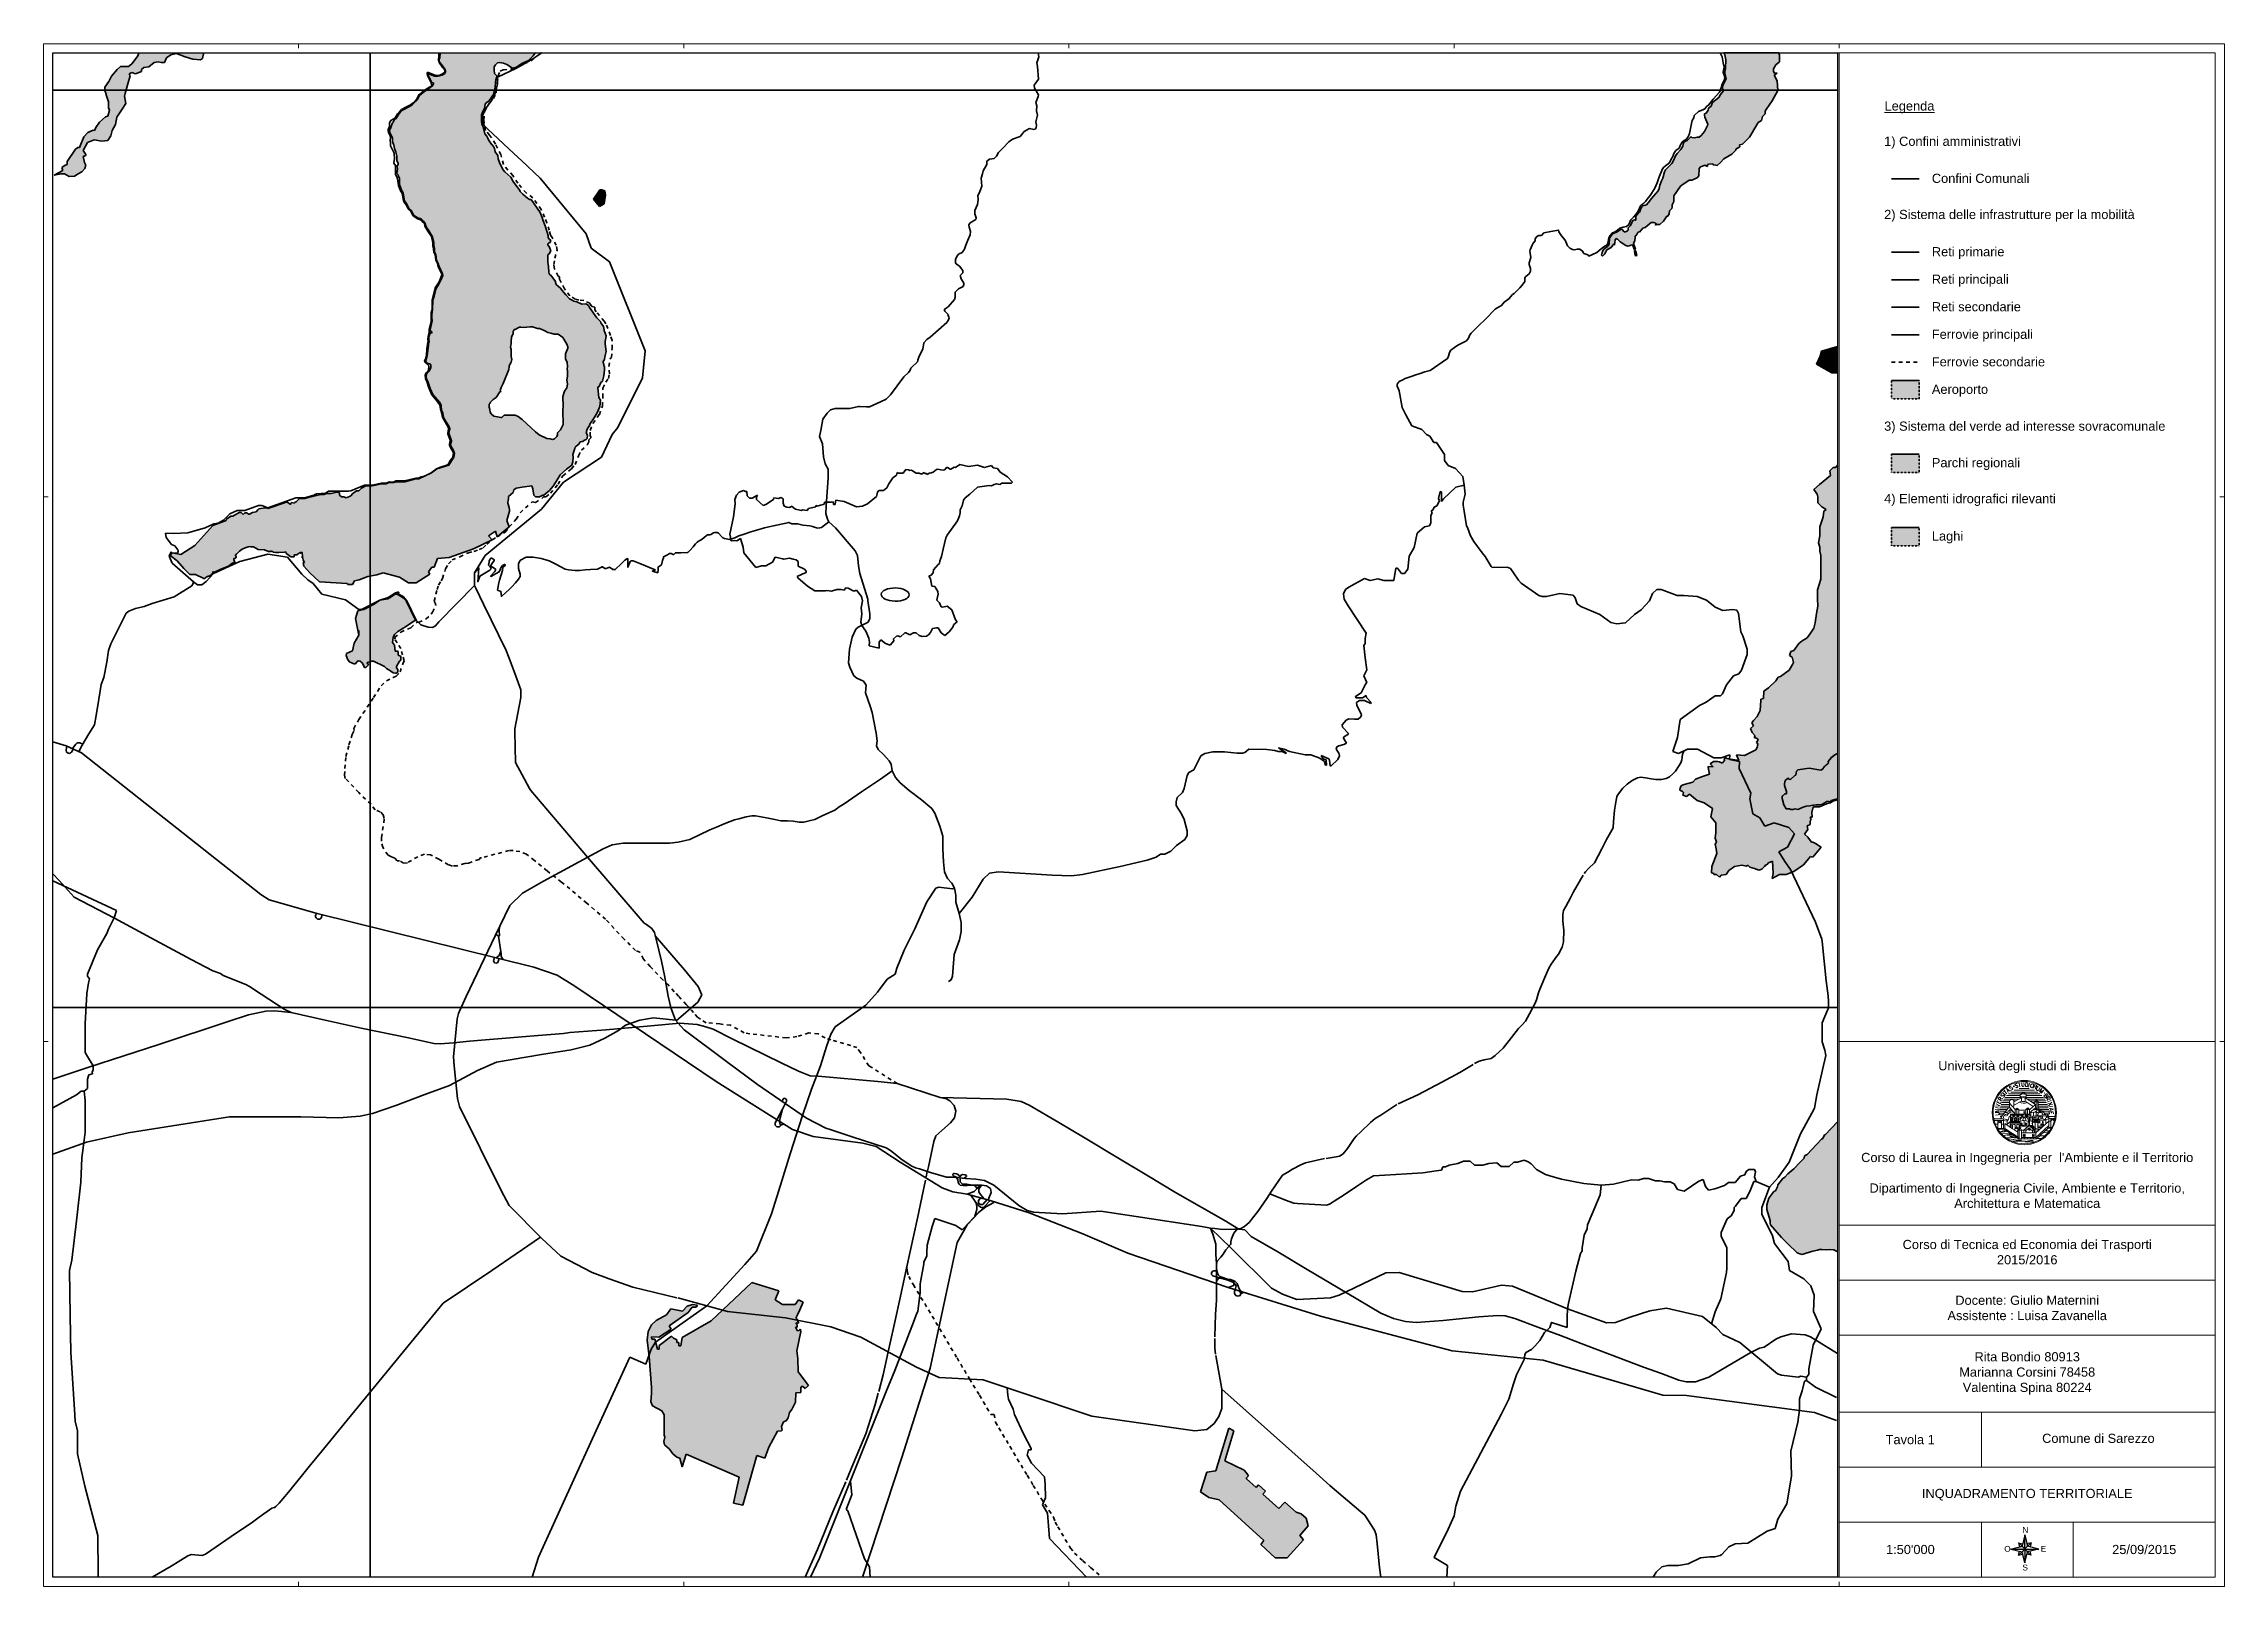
# Model space of a CAD drawing. Header units: millimetres. Extents: x -5675 to -4486, y 12688 to 13529.
import ezdxf

# ---------------------------------------------------------------- set-up
doc = ezdxf.new("R2010")
doc.units = ezdxf.units.MM
doc.header["$XCLIPFRAME"] = 2
doc.linetypes.add('JIS_02_1.0', pattern=[2, 1, -1])
doc.linetypes.add('TRATTEGGIATA', pattern=[19.05, 12.7, -6.35])
for name, color, linetype, lineweight in [('Aeroporto', 6, 'Continuous', 70), ('Cartiglio', 255, 'Continuous', 9), ('Confini', 10, 'Continuous', 100), ('Ferrovia principale', 30, 'Continuous', 70), ('Ferrovia secondaria', 30, 'JIS_02_1.0', 70), ('Lago', 4, 'Continuous', 70), ('Parchi regionali', 84, 'Continuous', 70), ('Rete primaria', 3, 'Continuous', 70), ('Rete principale', 5, 'Continuous', 70), ('Rete secondaria', 2, 'Continuous', 70)]:
    doc.layers.add(name, color=color, linetype=linetype, lineweight=lineweight)
doc.layers.add('CTR', color=250, linetype='Continuous')
doc.layers.add('Parco', color=84, linetype='Continuous')
doc.styles.add('ROMANC', font='romanc', dxfattribs={"width": 0.9, "height": 0.4})
doc.styles.get("Standard").update_dxf_attribs({"font": 'arial.ttf'})
picture_1 = doc.add_image_def('image1.tif', size_in_pixel=(9449, 5906))
picture_2 = doc.add_image_def('image2.tif', size_in_pixel=(9449, 5906))
picture_3 = doc.add_image_def('image3.tif', size_in_pixel=(9449, 5906))
picture_4 = doc.add_image_def('image4.tif', size_in_pixel=(9449, 5906))
picture_5 = doc.add_image_def('image5.tif', size_in_pixel=(9449, 5906))
picture_6 = doc.add_image_def('image6.tif', size_in_pixel=(9449, 5906))

msp = doc.modelspace()

# ---------------------------------------------------------------- hatches: boundary and pattern name
at = {"layer": 'Aeroporto', "linetype": 'TRATTEGGIATA', "ltscale": 0.0001, "transparency": 33554534}
h = msp.add_hatch(color=256, dxfattribs=at)
h.dxf.hatch_style = 1
h.paths.add_polyline_path([(-4652.7, 13335.1), (-4652.7, 13345.1), (-4667.7, 13345.1), (-4667.7, 13335.1)])
at = {"layer": 'Aeroporto', "ltscale": 100, "transparency": 33554534}
h = msp.add_hatch(color=256, dxfattribs=at)
h.dxf.hatch_style = 1
h.paths.add_polyline_path([(-4989.5, 12727.4), (-4992.2, 12728.2), (-4998.5, 12733.7), (-5001.8, 12730.3), (-5010.4, 12738.1), (-5009, 12739.7), (-5012.8, 12743.2), (-5014.1, 12741.7), (-5019.3, 12746.5), (-5019.3, 12747), (-5018.2, 12748.1), (-5019.6, 12749.9), (-5020.7, 12751.2), (-5031.2, 12756.2), (-5026.3, 12772.6), (-5029, 12774.1), (-5036.1, 12750.8), (-5040.9, 12750.1), (-5044.4, 12739.3), (-5039.9, 12736.3), (-5034.2, 12735), (-5009.9, 12712.9), (-5011.6, 12710.6), (-5003.8, 12703.3), (-4997.2, 12703.3), (-4988.2, 12713.2), (-4990.3, 12715.5), (-4985.8, 12720.8), (-4986.8, 12725)])
at = {"layer": 'Cartiglio', "lineweight": 5, "ltscale": 0.2}
h = msp.add_hatch(color=256, dxfattribs=at)
h.paths.add_polyline_path([(-4598.4, 12711.6), (-4596.5, 12709.7), (-4596.2, 12711.1)])
h.paths.add_polyline_path([(-4595, 12715.9), (-4595, 12708.2), (-4593.5, 12709.7)])
h.paths.add_polyline_path([(-4593.5, 12709.7), (-4592.1, 12709.4), (-4591.6, 12711.6)])
h.paths.add_polyline_path([(-4587.3, 12708.2), (-4595, 12708.2), (-4593.5, 12706.7)])
h.paths.add_polyline_path([(-4591.6, 12704.8), (-4593.5, 12706.7), (-4593.9, 12705.4)])
h.paths.add_polyline_path([(-4595, 12708.2), (-4596.5, 12706.7), (-4595, 12700.6)])
h.paths.add_polyline_path([(-4597.9, 12707.1), (-4598.4, 12704.8), (-4596.5, 12706.7)])
h.paths.add_polyline_path([(-4595, 12708.2), (-4596.5, 12709.7), (-4602.7, 12708.2)])
at = {"layer": 'Lago', "ltscale": 100, "transparency": 33554534}
h = msp.add_hatch(color=256, dxfattribs=at)
h.dxf.hatch_style = 1
h.paths.add_polyline_path([(-5629.3, 13506.9), (-5628.1, 13511.2), (-5628.6, 13512.3), (-5627.1, 13513.1), (-5625.1, 13512.4), (-5621.9, 13513.7), (-5621.9, 13514.7), (-5620.6, 13515.8), (-5617.8, 13516.2), (-5614.9, 13518.5), (-5612.8, 13518.9), (-5611.1, 13518.5), (-5609.2, 13518.5), (-5608.2, 13521), (-5605.8, 13522.8), (-5602.8, 13523.4), (-5598.1, 13521.6), (-5593.9, 13520.3), (-5589.6, 13519.9), (-5588.6, 13520.8), (-5588.1, 13523.2), (-5588.5, 13523.8), (-5623.3, 13523.8), (-5623.8, 13522.1), (-5624.7, 13520.9), (-5627.1, 13517.8), (-5629, 13516.4), (-5633.3, 13516.4), (-5635.1, 13514.7), (-5638.2, 13511.1), (-5639.6, 13508.1), (-5641.9, 13505.1), (-5641.8, 13503), (-5641.4, 13502.3), (-5641, 13500.3), (-5639.8, 13497.1), (-5639.8, 13496.7), (-5639.8, 13493.8), (-5639.3, 13492.6), (-5640.1, 13489.3), (-5641.5, 13488.9), (-5644.8, 13486), (-5646.7, 13483.1), (-5647.5, 13481.5), (-5648.1, 13481.6), (-5651, 13480.4), (-5653.2, 13478.1), (-5655.7, 13472.2), (-5656.6, 13472.2), (-5657.9, 13471.2), (-5662.3, 13464.6), (-5662.3, 13462.9), (-5663.4, 13462.6), (-5665.2, 13461.3), (-5664.8, 13459.6), (-5669.4, 13457.1), (-5665.8, 13457.9), (-5663.8, 13457.9), (-5661.2, 13456.3), (-5658.4, 13456.6), (-5656.4, 13457.9), (-5654.3, 13459), (-5652.8, 13460.7), (-5652.1, 13462.5), (-5652.9, 13464), (-5653.6, 13467.3), (-5652.1, 13467.8), (-5652.1, 13468.4), (-5653.7, 13470.5), (-5651.3, 13474.9), (-5647.7, 13476.4), (-5643.4, 13475.6), (-5640.1, 13476), (-5638.5, 13478.6), (-5637.9, 13481.5), (-5636, 13484.7), (-5635.3, 13488.7), (-5632.8, 13492.5), (-5630.4, 13496.1), (-5631.1, 13500.1), (-5630.7, 13501.7)])
h = msp.add_hatch(color=256, dxfattribs=at)
h.dxf.hatch_style = 1
h.paths.add_polyline_path([(-5411.3, 13444.5), (-5414, 13446.8), (-5415.4, 13448.3), (-5415.6, 13448.8), (-5419.2, 13453.7), (-5420.5, 13456.1), (-5423.7, 13459), (-5424.9, 13460.2), (-5426.6, 13464.1), (-5427.4, 13466), (-5427.5, 13467.9), (-5429, 13469.9), (-5429.3, 13471.6), (-5429.9, 13472.7), (-5431.6, 13474.8), (-5432.7, 13476.4), (-5433, 13477.2), (-5433.5, 13478.3), (-5434.7, 13479.7), (-5435.6, 13483.5), (-5436.2, 13485), (-5436.5, 13486.5), (-5436.5, 13487.9), (-5436.4, 13488.8), (-5436.5, 13490), (-5436, 13491.4), (-5434.8, 13493.4), (-5434.4, 13495.9), (-5433.7, 13496.7), (-5432.5, 13497.4), (-5430.8, 13499.8), (-5430, 13501.1), (-5429.4, 13503.1), (-5429, 13505.2), (-5428.7, 13509.7), (-5428.3, 13510), (-5428.1, 13511.2), (-5429.4, 13512.6), (-5429.5, 13514.3), (-5429.6, 13515.5), (-5429.6, 13516.2), (-5428.9, 13517.2), (-5427.7, 13518.3), (-5426.6, 13518.6), (-5424.5, 13518.2), (-5422.7, 13517.4), (-5419.5, 13515.5), (-5417.4, 13515.9), (-5414.5, 13518), (-5410.9, 13519.7), (-5408.2, 13522.1), (-5407.4, 13523.4), (-5406.9, 13523.8), (-5458.8, 13523.8), (-5459, 13523.5), (-5459.1, 13521.3), (-5459.5, 13520.3), (-5459.5, 13519.2), (-5459.2, 13518.6), (-5458.3, 13517.5), (-5457.3, 13516.1), (-5456.2, 13514.7), (-5456, 13513.9), (-5456, 13513.3), (-5456.4, 13512.6), (-5457.6, 13511.8), (-5459.3, 13511.2), (-5460.2, 13511), (-5461.1, 13511), (-5462.1, 13511.1), (-5463.6, 13511.6), (-5464.8, 13512.1), (-5465.6, 13512.4), (-5465.5, 13511.6), (-5463.6, 13507.7), (-5462.6, 13507.4), (-5462.6, 13507), (-5463.2, 13505.9), (-5467.6, 13502.8), (-5470.2, 13500.5), (-5471.3, 13498.5), (-5472.2, 13497.5), (-5474, 13495.7), (-5475.4, 13494.7), (-5479.6, 13492.6), (-5481.6, 13490.4), (-5483.2, 13487.9), (-5483.7, 13487.6), (-5484.2, 13486.9), (-5484.2, 13486.4), (-5485, 13485.9), (-5484.9, 13485.6), (-5485.3, 13484.7), (-5486.1, 13482.6), (-5486.6, 13481.7), (-5486.6, 13481), (-5486.5, 13480.7), (-5486.2, 13480), (-5485, 13477.4), (-5485, 13475.5), (-5484.3, 13473.4), (-5484.1, 13472.5), (-5483.9, 13471.6), (-5483.1, 13469.6), (-5482.7, 13467.4), (-5482.7, 13465), (-5481.8, 13463.6), (-5481.8, 13462.9), (-5482.4, 13462.2), (-5482.2, 13460.4), (-5482.6, 13458), (-5481.9, 13457.3), (-5481.7, 13456.4), (-5481.1, 13455.5), (-5481.1, 13452), (-5479.9, 13448.5), (-5479.1, 13447.4), (-5479, 13446.2), (-5478.5, 13443.1), (-5477.3, 13441.6), (-5476, 13439), (-5474.6, 13437.6), (-5473.5, 13435.4), (-5471.1, 13433.8), (-5469.3, 13433.3), (-5468.1, 13432.1), (-5467.1, 13430.8), (-5466.6, 13429), (-5465.4, 13427.2), (-5463.2, 13423.5), (-5462.5, 13420.5), (-5462.5, 13418.9), (-5462.1, 13417.1), (-5462.1, 13415.2), (-5461.3, 13413.8), (-5461, 13410.6), (-5459.9, 13408.6), (-5459.7, 13407.8), (-5459.5, 13407.3), (-5457.7, 13403.4), (-5457.6, 13402.5), (-5458.5, 13400.2), (-5459.8, 13397.7), (-5461.2, 13395.4), (-5461.4, 13394.7), (-5462.3, 13391.2), (-5462.9, 13388.9), (-5463.1, 13383.8), (-5463.3, 13382.5), (-5463.5, 13380.9), (-5463.5, 13379.6), (-5463.4, 13377.6), (-5463.7, 13376.1), (-5464.5, 13372.8), (-5464.5, 13372.2), (-5464.1, 13372.2), (-5463.4, 13371.1), (-5464.5, 13371.1), (-5465.1, 13368.9), (-5465.1, 13367.4), (-5465, 13366.4), (-5465.3, 13365.3), (-5465.3, 13364.5), (-5466.1, 13358.9), (-5466.9, 13355.4), (-5465.6, 13354.2), (-5464.5, 13354.2), (-5464.1, 13353.5), (-5464.1, 13352.3), (-5465, 13350.2), (-5466.3, 13349), (-5466.7, 13347.6), (-5466.4, 13346.1), (-5465.7, 13344.6), (-5465.4, 13343.6), (-5464.5, 13340.9), (-5463, 13337.6), (-5459.1, 13333.1), (-5458.5, 13331.5), (-5458.2, 13329.1), (-5457.5, 13327.3), (-5457.1, 13325), (-5454, 13319.9), (-5453.8, 13318.9), (-5454.3, 13316.5), (-5452.9, 13312.3), (-5453.4, 13310), (-5451.7, 13307.1), (-5451.2, 13305.4), (-5451.6, 13303.4), (-5454.3, 13299.1), (-5460.8, 13297.1), (-5463.8, 13294.8), (-5470.6, 13291.5), (-5472.2, 13291.5), (-5478.3, 13290), (-5483.2, 13289.9), (-5484.3, 13289.5), (-5484.9, 13289.5), (-5486.9, 13289.5), (-5488.5, 13288.9), (-5490.9, 13288.9), (-5494.3, 13288.1), (-5496.1, 13287.8), (-5497.5, 13287.8), (-5499.5, 13287.7), (-5501.9, 13286.5), (-5503.3, 13285.1), (-5504.6, 13285.1), (-5507.1, 13283.2), (-5507.1, 13282.7), (-5508.4, 13281.9), (-5510.2, 13281.2), (-5511.5, 13281.7), (-5512.8, 13281.7), (-5513.8, 13282.7), (-5513.8, 13283.9), (-5514.6, 13284.4), (-5515.1, 13284.4), (-5517.7, 13283.8), (-5518.4, 13283.5), (-5519.5, 13283.5), (-5521, 13283.5), (-5522.5, 13283), (-5523.1, 13283), (-5524.1, 13283), (-5527.2, 13282.4), (-5529.4, 13281.8), (-5531, 13281.4), (-5532.8, 13280.9), (-5535.7, 13280.9), (-5537.5, 13279.1), (-5538.4, 13278.7), (-5538.5, 13278.3), (-5540.1, 13278.6), (-5540.4, 13278.3), (-5540.4, 13277.7), (-5540.8, 13277.7), (-5542.5, 13278.8), (-5543, 13278.8), (-5543.9, 13278.5), (-5552.9, 13275.4), (-5553.3, 13275.5), (-5554.4, 13275.8), (-5557.8, 13275.2), (-5558.4, 13274.7), (-5559.3, 13273.6), (-5561.4, 13273.2), (-5562.9, 13272.3), (-5563.3, 13272.3), (-5564.6, 13273), (-5565.5, 13273), (-5566.4, 13272.1), (-5567.5, 13273.2), (-5568.6, 13273.2), (-5572.1, 13271.3), (-5573.2, 13271.3), (-5575.5, 13269.6), (-5575.7, 13268.8), (-5582.9, 13266.1), (-5592.8, 13255.3), (-5600.3, 13250.4), (-5605.1, 13251.2), (-5606.2, 13249.7), (-5602.4, 13246.8), (-5598.8, 13242.7), (-5595.4, 13239.5), (-5592.3, 13239.5), (-5587.9, 13237.2), (-5587.5, 13237.2), (-5586.9, 13237.7), (-5586.5, 13238), (-5586.2, 13238.2), (-5585.7, 13238.4), (-5585.7, 13238.6), (-5585.5, 13238.5), (-5584.9, 13238.5), (-5583.9, 13239.2), (-5583.6, 13239.5), (-5583.6, 13239.7), (-5583.2, 13240), (-5582.7, 13240.6), (-5582.7, 13240.6), (-5583.1, 13241), (-5582.9, 13241), (-5582.5, 13240.7), (-5582.1, 13240.7), (-5578.9, 13242.2), (-5575, 13243.7), (-5574.4, 13244), (-5574, 13244.3), (-5573.5, 13244.7), (-5572.5, 13245.4), (-5571.8, 13245.7), (-5571.6, 13245.8), (-5571, 13245.8), (-5571, 13246.1), (-5571.4, 13247.4), (-5571.5, 13247.7), (-5571.5, 13248.2), (-5570.7, 13248.1), (-5570.3, 13248.8), (-5570.2, 13249.3), (-5570.5, 13249.7), (-5570.6, 13250.1), (-5570.1, 13250.6), (-5569.2, 13251.5), (-5568.4, 13252.2), (-5566.9, 13253.2), (-5565.3, 13254), (-5563.7, 13254.6), (-5562.9, 13254.7), (-5562.2, 13254.5), (-5560.8, 13254.5), (-5558.3, 13253.1), (-5554.8, 13252.8), (-5552.5, 13251.9), (-5551.6, 13251.9), (-5551.4, 13252.1), (-5551.1, 13252.2), (-5550.8, 13252), (-5550.3, 13251.9), (-5550, 13251.6), (-5548.6, 13251.5), (-5547, 13251.5), (-5543.8, 13251.6), (-5543.1, 13251.8), (-5543, 13250.9), (-5541.5, 13249.9), (-5541.4, 13249.6), (-5540.3, 13249.1), (-5539.4, 13249), (-5538.6, 13249), (-5538.6, 13250.2), (-5537.2, 13250.1), (-5536.5, 13250.7), (-5536.2, 13250.7), (-5536.1, 13251), (-5535.8, 13251.1), (-5535.7, 13251.2), (-5535.4, 13251.3), (-5535.2, 13251.5), (-5535.2, 13251.1), (-5535, 13251.1), (-5535, 13251.5), (-5534.5, 13251.6), (-5534.2, 13251.3), (-5534.1, 13249.4), (-5533.9, 13249.1), (-5534.3, 13249.1), (-5534.4, 13249), (-5534.4, 13248.7), (-5534, 13248.9), (-5533.7, 13248.6), (-5533.9, 13248.3), (-5533.7, 13247.3), (-5532.9, 13245.9), (-5533.6, 13245.9), (-5533.4, 13244), (-5530.1, 13240.4), (-5524.7, 13235.5), (-5509.7, 13234.5), (-5509.3, 13233.9), (-5506.7, 13233.9), (-5505.7, 13236), (-5503.1, 13236.6), (-5498.5, 13238.4), (-5493.5, 13239.3), (-5490, 13240.4), (-5481.1, 13238), (-5476.3, 13234.8), (-5472.1, 13234.8), (-5464.6, 13239.6), (-5465.3, 13240.8), (-5463.6, 13243.5), (-5462.2, 13243.5), (-5460.5, 13248.2), (-5454, 13248.7), (-5440.9, 13253.4), (-5430.6, 13258.3), (-5432.7, 13260.5), (-5428.9, 13263.1), (-5428, 13259.9), (-5421.3, 13265.4), (-5422.6, 13268.9), (-5421.1, 13274), (-5421.1, 13274.7), (-5421.3, 13276), (-5422.1, 13278.3), (-5422, 13280.1), (-5421.7, 13280.3), (-5421.7, 13281.9), (-5419.1, 13284.1), (-5418.8, 13285.6), (-5417.6, 13286.5), (-5414.2, 13287), (-5409, 13287.7), (-5408.4, 13286.1), (-5407.9, 13282.6), (-5407, 13281.7), (-5404.9, 13281.7), (-5403.1, 13282.7), (-5402.5, 13282.7), (-5399.3, 13285.3), (-5397.3, 13287.6), (-5394.9, 13291.6), (-5393.5, 13293.8), (-5390.1, 13296.9), (-5387.2, 13299), (-5386.7, 13300.9), (-5386.4, 13303.6), (-5386.6, 13304.9), (-5385.6, 13308.1), (-5385.3, 13308.9), (-5384.2, 13310), (-5383.3, 13310.4), (-5382.7, 13311.7), (-5381.7, 13312), (-5381.1, 13312), (-5380.6, 13312.5), (-5379.3, 13313.1), (-5378.9, 13313.5), (-5378.6, 13315.4), (-5379.3, 13316.6), (-5378.8, 13318.6), (-5377.4, 13321.1), (-5377.3, 13321.4), (-5375, 13324.9), (-5373.9, 13326.7), (-5373.4, 13327.5), (-5372, 13331.1), (-5371.6, 13334.5), (-5372.4, 13335.9), (-5373.1, 13341.2), (-5372.9, 13341.7), (-5372.3, 13342), (-5371.4, 13344.1), (-5370.4, 13344.9), (-5369.8, 13347.8), (-5369.4, 13351), (-5369.4, 13352.7), (-5369.8, 13353.4), (-5369.8, 13354.4), (-5370.1, 13354.7), (-5370.1, 13355.6), (-5369.4, 13356.7), (-5369.3, 13358), (-5368.5, 13361), (-5369, 13365.2), (-5369, 13366.4), (-5368.6, 13368.2), (-5368.5, 13369.6), (-5369, 13370.9), (-5369.3, 13371.6), (-5369.5, 13372.2), (-5369.5, 13372.8), (-5369.9, 13374.6), (-5370.8, 13375.9), (-5371.4, 13376.6), (-5371.6, 13377.4), (-5373.5, 13379.4), (-5377.5, 13385), (-5378.2, 13386.1), (-5378.8, 13386.6), (-5379.6, 13387), (-5381.8, 13386.8), (-5384.5, 13388), (-5385.4, 13388.3), (-5386.1, 13388.5), (-5387.3, 13389.1), (-5388.5, 13389.7), (-5390.5, 13391.8), (-5391.5, 13393.1), (-5392.4, 13394.3), (-5393.4, 13395.6), (-5394.4, 13396.4), (-5395.8, 13397.6), (-5396.2, 13398.6), (-5396.2, 13399.2), (-5398.7, 13402.6), (-5399.2, 13402.8), (-5399.5, 13403.5), (-5399.7, 13404.3), (-5399.9, 13407.4), (-5400.2, 13409.6), (-5400.2, 13411.6), (-5400.2, 13413.2), (-5400.2, 13413.6), (-5399.5, 13414.3), (-5398.7, 13415.9), (-5399.4, 13417.9), (-5400.3, 13419.2), (-5400.3, 13419.6), (-5400, 13420.1), (-5399.1, 13420.5), (-5398.6, 13421.6), (-5398.8, 13421.9), (-5399.4, 13422), (-5400.1, 13423.2), (-5400.1, 13424.3), (-5401.7, 13429.5), (-5403.1, 13432.8), (-5403.3, 13434), (-5404.5, 13436.8), (-5409.4, 13443.8), (-5410.2, 13443.8)])
h.paths.add_polyline_path([(-5415.7, 13374.3), (-5415.1, 13374.3), (-5412.9, 13374), (-5411.7, 13374.2), (-5410, 13374.4), (-5408.7, 13374.4), (-5406, 13373.6), (-5404.8, 13373.6), (-5402.3, 13372.5), (-5400.3, 13371.4), (-5398.6, 13371), (-5396.8, 13370.4), (-5394.7, 13370.4), (-5392.1, 13368.7), (-5390, 13364.9), (-5389.3, 13363.6), (-5389.3, 13362.9), (-5390.7, 13359.7), (-5390.7, 13357), (-5389.8, 13355), (-5389.6, 13352.8), (-5389.8, 13351.4), (-5389.5, 13350.4), (-5389.5, 13347.4), (-5389.9, 13345.6), (-5389.5, 13343.1), (-5389.9, 13341.1), (-5391.2, 13339.4), (-5392.1, 13336.5), (-5391.9, 13331.2), (-5392.2, 13328.9), (-5391.9, 13321.2), (-5393.3, 13318.2), (-5395.1, 13316.6), (-5395.1, 13315.6), (-5395.4, 13314.7), (-5396.7, 13313.3), (-5397.8, 13313.1), (-5399.1, 13313.3), (-5400.8, 13313.6), (-5405, 13315.6), (-5407.1, 13317.2), (-5414.2, 13324), (-5416.5, 13325.6), (-5418.1, 13326.3), (-5424.1, 13326.3), (-5425.3, 13325.1), (-5426, 13325), (-5427.8, 13325.4), (-5429.7, 13325.7), (-5431.1, 13327.1), (-5431.7, 13327.9), (-5432, 13329.3), (-5432.3, 13330.7), (-5432.2, 13332.3), (-5431.9, 13332.7), (-5431.5, 13333.4), (-5430.1, 13334.8), (-5428.4, 13335.9), (-5426.4, 13339), (-5426, 13339.1), (-5426, 13339.4), (-5426.3, 13339.7), (-5425.8, 13341.4), (-5424.7, 13343.5), (-5421.6, 13351.1), (-5421.6, 13351.5), (-5421.4, 13352.2), (-5421.4, 13353.1), (-5421.1, 13353.5), (-5420.2, 13355.2), (-5420, 13356.7), (-5420.3, 13358.2), (-5420.3, 13359.6), (-5420.3, 13362), (-5420.6, 13363.4), (-5420.5, 13364.4), (-5420.3, 13365.1), (-5420.3, 13366.4), (-5420.1, 13368.8), (-5419.1, 13370.8), (-5419.1, 13371.9), (-5418.7, 13372.9), (-5418.1, 13372.9), (-5417.7, 13373.2), (-5416.8, 13373.8)], flags=16)
h = msp.add_hatch(color=256, dxfattribs=at)
h.dxf.hatch_style = 1
h.paths.add_polyline_path([(-4738.6, 13486.9), (-4738, 13489.1), (-4736.5, 13490.6), (-4736.5, 13492), (-4736, 13493), (-4732.7, 13497.6), (-4729.6, 13503.2), (-4730.1, 13508.6), (-4731.6, 13511.7), (-4730, 13512.8), (-4731.5, 13512.8), (-4732, 13513.7), (-4732, 13515.1), (-4730.7, 13517.2), (-4728.7, 13518.9), (-4728.7, 13522.5), (-4729.1, 13523.8), (-4759.2, 13523.8), (-4758.6, 13522.7), (-4758, 13520), (-4758.2, 13515.3), (-4758.6, 13514), (-4758.6, 13512.8), (-4758.1, 13510.3), (-4757.9, 13509.6), (-4759.7, 13506), (-4759.8, 13504.7), (-4759.5, 13502.9), (-4760.9, 13501), (-4761.9, 13499.5), (-4765.1, 13497), (-4765.3, 13496.9), (-4766, 13494.7), (-4767.4, 13493.6), (-4767.7, 13492.6), (-4768.7, 13491), (-4769.7, 13490.6), (-4769.7, 13489.8), (-4769.4, 13488.7), (-4767.9, 13485), (-4768.1, 13484.2), (-4769.6, 13480.9), (-4770.6, 13479.8), (-4771.4, 13478.7), (-4772.6, 13477.9), (-4773.6, 13477.8), (-4775.1, 13477.5), (-4776.5, 13477.7), (-4777.2, 13478.1), (-4779.1, 13476.1), (-4780.7, 13475.2), (-4781.1, 13474.5), (-4781.5, 13472.9), (-4782.5, 13471.1), (-4784.6, 13469), (-4785.5, 13467.6), (-4786.3, 13465.5), (-4787.5, 13463.4), (-4789.2, 13461.7), (-4790.9, 13460.1), (-4791.5, 13458.9), (-4792.4, 13455.4), (-4793.1, 13454), (-4794, 13451.6), (-4794.3, 13449.8), (-4795, 13448.6), (-4798.7, 13444.3), (-4799.6, 13442.9), (-4801.2, 13441), (-4801.8, 13440.7), (-4803.3, 13440.4), (-4803.9, 13439.8), (-4804.5, 13438.6), (-4804.7, 13437.3), (-4805.5, 13436.7), (-4807.1, 13434.7), (-4807.1, 13433.6), (-4807.1, 13432.5), (-4807.4, 13432.5), (-4807.6, 13432.8), (-4807.9, 13432.8), (-4808.5, 13432.5), (-4810.2, 13429.5), (-4811.4, 13428.2), (-4811.2, 13427.8), (-4811.2, 13427.2), (-4811.7, 13426.7), (-4812.8, 13426.3), (-4813.4, 13426.3), (-4814.6, 13427.5), (-4815.1, 13427.7), (-4817.7, 13426.1), (-4819.8, 13425.1), (-4821.4, 13422.7), (-4821.7, 13419.5), (-4822.6, 13418.3), (-4824.6, 13416.8), (-4825.3, 13415.7), (-4825.7, 13414.1), (-4825.9, 13413.6), (-4825.3, 13412.9), (-4824, 13414.3), (-4822.9, 13416.5), (-4820.6, 13417.6), (-4819.1, 13419.6), (-4818.7, 13419.5), (-4818.3, 13421.8), (-4817.8, 13422.6), (-4817, 13422.3), (-4815.6, 13420.8), (-4812.6, 13418.8), (-4811.4, 13418.4), (-4810.8, 13418.6), (-4809.3, 13419.1), (-4808.8, 13418.7), (-4807.9, 13416.5), (-4807.2, 13416.7), (-4808.4, 13419.9), (-4807.7, 13421.5), (-4807.4, 13423.1), (-4807.5, 13424), (-4807.1, 13424.1), (-4806.5, 13424.8), (-4806, 13425.9), (-4805.4, 13426.3), (-4805.1, 13426.1), (-4803.3, 13428.2), (-4802, 13428.5), (-4798.7, 13431.3), (-4797.5, 13431.3), (-4796.2, 13430.9), (-4796.4, 13429.8), (-4795.8, 13430.3), (-4794, 13430.3), (-4792, 13432.1), (-4790.1, 13434.7), (-4789.6, 13434.8), (-4789, 13436.1), (-4788.7, 13437.6), (-4787.4, 13439), (-4787.2, 13439.6), (-4787.2, 13441), (-4786.4, 13442.8), (-4786.4, 13445.8), (-4782.8, 13451.1), (-4782, 13451.6), (-4778, 13454.4), (-4776.5, 13454.3), (-4773.6, 13455.7), (-4772.7, 13456.8), (-4772.5, 13460.8), (-4771.9, 13461.7), (-4769.2, 13462.5), (-4768.1, 13461.9), (-4768, 13462.9), (-4767.3, 13463.1), (-4765.1, 13463.3), (-4764.9, 13462.8), (-4763.4, 13462.5), (-4762.7, 13462.4), (-4760.9, 13464), (-4759.2, 13466), (-4754.8, 13468.6), (-4752.6, 13470.8), (-4752.6, 13471.3), (-4750.4, 13472.6), (-4750.6, 13473.6), (-4749, 13474.1), (-4745.2, 13477.8), (-4744.1, 13479.6), (-4740.3, 13485.9)])
at = {"layer": 'Lago', "linetype": 'TRATTEGGIATA', "ltscale": 0.0001, "transparency": 33554534}
h = msp.add_hatch(color=256, dxfattribs=at)
h.dxf.hatch_style = 1
h.paths.add_polyline_path([(-4667.7, 13265.1), (-4667.7, 13255.1), (-4652.7, 13255.1), (-4652.7, 13265.1)])
at = {"layer": 'Lago', "ltscale": 100, "transparency": 33554534}
h = msp.add_hatch(color=256, dxfattribs=at)
h.dxf.hatch_style = 1
h.paths.add_polyline_path([(-4697.2, 13141.8), (-4698.5, 13141.1), (-4700.6, 13139.4), (-4702.2, 13137.4), (-4702.1, 13136.6), (-4704.3, 13134.6), (-4704.8, 13134.2), (-4705, 13133.5), (-4706.3, 13132.7), (-4712.5, 13133.8), (-4718.7, 13133), (-4719.4, 13132.3), (-4719.8, 13130), (-4720.3, 13130), (-4722.7, 13127.7), (-4723.7, 13127.9), (-4724, 13128.4), (-4725.6, 13127.1), (-4726, 13125.4), (-4726, 13124.4), (-4725, 13121.2), (-4725, 13119.9), (-4725.9, 13119.9), (-4727.3, 13118.4), (-4727.3, 13117.3), (-4726.4, 13113.8), (-4725.2, 13111.7), (-4723.3, 13111.7), (-4722.6, 13111.4), (-4721.5, 13111.4), (-4720.3, 13111.7), (-4718.8, 13111.3), (-4715.8, 13112.6), (-4714.2, 13113.2), (-4712.3, 13113.4), (-4710.5, 13113.6), (-4708.8, 13113.8), (-4707, 13113.8), (-4705.3, 13114.3), (-4703, 13115.7), (-4701.8, 13115.7), (-4701.3, 13115.5), (-4700.6, 13116.2), (-4697.2, 13117.1)])
h = msp.add_hatch(color=256, dxfattribs=at)
h.dxf.hatch_style = 1
h.paths.add_polyline_path([(-4697.2, 12941), (-4703.9, 12934), (-4704.3, 12934), (-4705.2, 12931.9), (-4705.9, 12931.6), (-4711.2, 12926), (-4713.6, 12923.3), (-4715.1, 12922.5), (-4715.4, 12921.3), (-4717.6, 12918.9), (-4721, 12915.5), (-4724.3, 12912.8), (-4725.9, 12910.9), (-4727.1, 12910), (-4729.6, 12906.7), (-4729.8, 12905.6), (-4731, 12903.5), (-4731.9, 12903), (-4734.5, 12899.4), (-4735.7, 12895.9), (-4735.7, 12893.2), (-4733.8, 12887.2), (-4733.8, 12886), (-4733.7, 12885), (-4727.6, 12878), (-4724.3, 12874.5), (-4719.1, 12869.7), (-4717.6, 12869.1), (-4716.4, 12868.8), (-4714.2, 12869.4), (-4710.5, 12870.6), (-4708.1, 12871.1), (-4706.9, 12871.5), (-4705.7, 12871.5), (-4703.4, 12871.2), (-4701.7, 12871.5), (-4699.1, 12871.2), (-4697.2, 12870.2)])
at = {"layer": 'Parchi regionali', "ltscale": 100, "transparency": 33554534}
h = msp.add_hatch(color=256, dxfattribs=at)
h.dxf.hatch_style = 1
h.paths.add_polyline_path([(-5368.8, 13446.3), (-5369.3, 13448.5), (-5370.8, 13449.1), (-5372, 13449.1), (-5375.4, 13444.1), (-5372.1, 13440.1), (-5369.6, 13441.4)])
h = msp.add_hatch(color=256, dxfattribs=at)
h.dxf.hatch_style = 1
h.paths.add_polyline_path([(-4697.2, 13363.7), (-4705.8, 13361.1), (-4706.6, 13358.5), (-4708.6, 13354.1), (-4700.3, 13349.4), (-4697.7, 13349.4), (-4697.2, 13349.1)])
at = {"layer": 'Parchi regionali', "linetype": 'TRATTEGGIATA', "ltscale": 0.0001, "transparency": 33554534}
h = msp.add_hatch(color=256, dxfattribs=at)
h.dxf.hatch_style = 1
h.paths.add_polyline_path([(-4652.7, 13295.1), (-4652.7, 13305.1), (-4667.7, 13305.1), (-4667.7, 13295.1)])
at = {"layer": 'Parchi regionali', "ltscale": 100, "transparency": 33554534}
h = msp.add_hatch(color=256, dxfattribs=at)
h.dxf.hatch_style = 1
h.paths.add_polyline_path([(-4697.2, 13299), (-4698.1, 13297.8), (-4699.5, 13297.7), (-4701.3, 13295.9), (-4701, 13293.4), (-4707, 13288.4), (-4710, 13285.8), (-4708.2, 13283.2), (-4707.9, 13281.7), (-4707.9, 13278.5), (-4705.6, 13276.3), (-4703.4, 13274.8), (-4704.6, 13274), (-4705, 13270.8), (-4706.7, 13265.4), (-4706.7, 13260.5), (-4707.5, 13256.7), (-4706.7, 13254.3), (-4706.7, 13252.1), (-4706.2, 13249.7), (-4706.2, 13240.1), (-4706.2, 13236.8), (-4708.1, 13231), (-4708.1, 13226.1), (-4707.9, 13222.1), (-4708.5, 13218.1), (-4709.3, 13213), (-4710.1, 13210.2), (-4711.8, 13207.4), (-4713.6, 13204.9), (-4716.4, 13203.3), (-4718.2, 13201.9), (-4720.9, 13198), (-4722.6, 13197.5), (-4723.3, 13195.2), (-4721.9, 13194.4), (-4721.1, 13191.4), (-4721.7, 13190.4), (-4723.5, 13187.3), (-4728.3, 13183.8), (-4729.5, 13183.4), (-4730.8, 13181.5), (-4734.8, 13177.7), (-4737.3, 13175.9), (-4737.4, 13171.8), (-4738.9, 13171.4), (-4738.9, 13170.7), (-4739.3, 13165.3), (-4740.9, 13162.1), (-4742.9, 13159.8), (-4743.9, 13158.5), (-4743, 13157), (-4744.5, 13155.5), (-4743.7, 13153.3), (-4742.1, 13151.5), (-4742.5, 13150.5), (-4741, 13150), (-4740.4, 13149.1), (-4741.3, 13148), (-4740.6, 13146.9), (-4740.9, 13145.2), (-4741.7, 13143.9), (-4747.9, 13140.7), (-4752.2, 13141.1), (-4750.9, 13138), (-4756.1, 13138.8), (-4756.1, 13138.5), (-4750.5, 13137.5), (-4750.8, 13133.7), (-4744.4, 13120.2), (-4745, 13117.1), (-4743.3, 13108.9), (-4739.4, 13106.7), (-4736.8, 13102.3), (-4731.6, 13104.1), (-4723.6, 13101.6), (-4720.5, 13098), (-4724.4, 13090.7), (-4729.2, 13088.3), (-4725.9, 13083), (-4722.7, 13078.6), (-4722, 13077.1), (-4720.9, 13077.5), (-4715.7, 13081.1), (-4711.9, 13085.7), (-4710.6, 13085.3), (-4706, 13090.7), (-4709.1, 13092.7), (-4710.5, 13093.5), (-4711.4, 13093.5), (-4713.4, 13096.2), (-4715.2, 13097.9), (-4713.3, 13100.4), (-4713.6, 13102.5), (-4712, 13103.2), (-4712, 13105.2), (-4711.5, 13105.7), (-4712, 13107.2), (-4710.9, 13107.2), (-4711.1, 13109.7), (-4710.5, 13112), (-4710.3, 13112.8), (-4706.9, 13112.8), (-4703.1, 13114.5), (-4700.9, 13115), (-4699.7, 13115.8), (-4697.2, 13116.6), (-4697.2, 13117.1), (-4700.5, 13116.2), (-4701.3, 13115.5), (-4701.8, 13115.7), (-4702.9, 13115.7), (-4705.3, 13114.3), (-4707, 13113.8), (-4708.8, 13113.8), (-4714.1, 13113.1), (-4715.8, 13112.6), (-4718.8, 13111.3), (-4720.3, 13111.7), (-4721.5, 13111.4), (-4722.6, 13111.4), (-4723.3, 13111.7), (-4725.2, 13111.6), (-4726.4, 13113.7), (-4727.4, 13117.3), (-4727.4, 13118.4), (-4725.9, 13119.9), (-4725.1, 13119.9), (-4725.1, 13121.2), (-4726, 13124.4), (-4726, 13125.4), (-4725.6, 13127.1), (-4724, 13128.5), (-4723.7, 13127.9), (-4722.7, 13127.7), (-4720.3, 13130), (-4719.8, 13130), (-4719.5, 13132.3), (-4718.7, 13133), (-4712.5, 13133.8), (-4706.3, 13132.7), (-4705.1, 13133.5), (-4704.8, 13134.2), (-4702.1, 13136.6), (-4702.3, 13137.4), (-4700.7, 13139.4), (-4698.5, 13141.2), (-4697.2, 13141.9)])
h.paths.add_polyline_path([(-4750.8, 13133.7), (-4750.5, 13137.5), (-4756.1, 13138.5), (-4756.1, 13138.8), (-4757.7, 13139.1), (-4757.9, 13139.7), (-4759, 13138.9), (-4758.7, 13138.1), (-4760.1, 13136.6), (-4761.4, 13137.3), (-4762.4, 13137.5), (-4764.8, 13137.5), (-4766.6, 13136.2), (-4765, 13134.6), (-4767.7, 13134.8), (-4767.7, 13134.3), (-4766.9, 13130.6), (-4770.8, 13129.4), (-4774.5, 13127.9), (-4776.1, 13126.2), (-4780.7, 13125), (-4782.2, 13124.4), (-4782.9, 13123.1), (-4783.1, 13121.9), (-4781.6, 13121.2), (-4781.1, 13120.5), (-4781.5, 13119.1), (-4779.5, 13118.4), (-4777.8, 13119.6), (-4775.7, 13117.9), (-4773.7, 13116.2), (-4769.9, 13114.9), (-4765.3, 13111.9), (-4766.2, 13107.3), (-4763.5, 13104), (-4763.5, 13101.6), (-4763.5, 13098.8), (-4763.8, 13095.7), (-4763.1, 13093.6), (-4763.9, 13092.4), (-4763.3, 13089.9), (-4763, 13087.4), (-4765.6, 13080.2), (-4765.9, 13076.8), (-4764.5, 13076.5), (-4764.5, 13075.9), (-4763.1, 13075.9), (-4761.4, 13074.5), (-4760.6, 13075.5), (-4757.8, 13075.9), (-4756.4, 13078), (-4753.3, 13080.3), (-4749.3, 13080.9), (-4746.7, 13080.4), (-4746, 13081), (-4745, 13079.8), (-4742.4, 13079.1), (-4740.1, 13078.3), (-4738.4, 13078.8), (-4737, 13080.3), (-4736.2, 13081.1), (-4735.6, 13081.1), (-4734.8, 13082.2), (-4732.6, 13083.1), (-4732.3, 13076.5), (-4732.7, 13073.8), (-4728.7, 13075.9), (-4727.1, 13075.9), (-4725.1, 13075.9), (-4722, 13077.1), (-4722.7, 13078.6), (-4725.9, 13083), (-4729.2, 13088.3), (-4724.4, 13090.7), (-4720.5, 13098), (-4723.6, 13101.6), (-4731.6, 13104.1), (-4736.8, 13102.3), (-4739.4, 13106.7), (-4743.3, 13108.9), (-4745, 13117.1), (-4744.4, 13120.2)])
h = msp.add_hatch(color=256, dxfattribs=at)
h.dxf.hatch_style = 1
h.paths.add_polyline_path([(-5482.8, 13189.3), (-5481.2, 13192.2), (-5480.4, 13192.8), (-5480.4, 13194.5), (-5480.7, 13195), (-5481.8, 13195.5), (-5481.8, 13197.4), (-5482.4, 13197.7), (-5483.5, 13197.7), (-5483.8, 13200.9), (-5485, 13202.4), (-5484.7, 13205), (-5483.8, 13206.7), (-5482, 13208.3), (-5477.4, 13211.3), (-5473.9, 13213.6), (-5472.5, 13214.5), (-5477.6, 13225), (-5479.1, 13226.7), (-5481.5, 13228.1), (-5482.5, 13228.7), (-5483.6, 13228.7), (-5486.2, 13226.9), (-5487.5, 13226.1), (-5491.9, 13225.4), (-5495, 13223.3), (-5499.1, 13221.1), (-5500.6, 13220.3), (-5502.5, 13219.9), (-5503.8, 13219.7), (-5505.1, 13215.4), (-5503.3, 13206.4), (-5505.8, 13202), (-5506.8, 13197.9), (-5510.1, 13196.4), (-5510.2, 13195.2), (-5509.4, 13193), (-5508.2, 13191.6), (-5505.8, 13190.7), (-5505.1, 13190.7), (-5504.2, 13192), (-5503.5, 13192.3), (-5502.6, 13192.1), (-5501.4, 13191.1), (-5500.3, 13188.7), (-5499.5, 13188.7), (-5497.9, 13190.3), (-5498.8, 13191), (-5498.8, 13191.5), (-5497.4, 13191.8), (-5496.2, 13192.2), (-5495.4, 13192.2), (-5489.3, 13189.2), (-5488.3, 13188.1), (-5486.4, 13187.1), (-5485.9, 13186.7), (-5484.7, 13185.9), (-5483.3, 13185.6), (-5482.6, 13185.6), (-5482.1, 13186.4), (-5482.1, 13187.6), (-5482.8, 13188.6)])
h = msp.add_hatch(color=256, dxfattribs=at)
h.dxf.hatch_style = 1
h.paths.add_polyline_path([(-5280, 12763.1), (-5283.7, 12765.2), (-5285.7, 12765.8), (-5290, 12765.5), (-5291.8, 12766), (-5297.6, 12767.6), (-5298.6, 12768.6), (-5299.5, 12769.5), (-5303.1, 12770.4), (-5305.3, 12771.3), (-5307.7, 12772.2), (-5310.1, 12774), (-5311.9, 12775.8), (-5313.7, 12776.9), (-5317.5, 12780.1), (-5320.5, 12781.7), (-5323.1, 12781.9), (-5324.3, 12781.4), (-5326.6, 12781.7), (-5328.2, 12782.7), (-5328.4, 12783.9), (-5330.6, 12785.5), (-5331.5, 12785.8), (-5334.9, 12791.2), (-5334.9, 12792.1), (-5334.1, 12794.6), (-5333, 12796.9), (-5333, 12798.2), (-5333.8, 12799.8), (-5335.8, 12801.1), (-5337, 12802), (-5337.4, 12807.8), (-5337.9, 12810.5), (-5341.8, 12818), (-5342.1, 12819.9), (-5341.5, 12820.7), (-5341.5, 12821), (-5346, 12820.6), (-5345.1, 12813.1), (-5343.7, 12796.2), (-5343.7, 12793.2), (-5344.1, 12788.5), (-5343.3, 12786.3), (-5338.1, 12783.5), (-5336.9, 12781.4), (-5336.9, 12770.3), (-5336.5, 12769.1), (-5337.1, 12766.8), (-5336.6, 12764.9), (-5333.9, 12762.6), (-5332.2, 12760), (-5330, 12758.3), (-5328.3, 12757.7), (-5327.1, 12753), (-5324.8, 12759.9), (-5296, 12747.3), (-5299, 12733.2), (-5294, 12732.1), (-5286.3, 12759.2), (-5281.9, 12757.8)])
h.paths.add_polyline_path([(-5265.1, 12793.3), (-5264.4, 12793.4), (-5264.3, 12795.2), (-5264.7, 12797.6), (-5264.7, 12798.9), (-5263.8, 12798.5), (-5262.4, 12798.3), (-5261.2, 12799.4), (-5260.9, 12800.2), (-5260.9, 12801), (-5263.8, 12804.8), (-5263.9, 12812), (-5264.6, 12816.3), (-5262.3, 12826.7), (-5262.7, 12828), (-5263.5, 12827.3), (-5264.1, 12827.2), (-5265.2, 12829.1), (-5264.4, 12829.1), (-5264.4, 12830.5), (-5264.9, 12831), (-5264.9, 12831.4), (-5263.7, 12831.3), (-5263.7, 12831.5), (-5264.3, 12832.9), (-5270.7, 12834.2), (-5302.4, 12837.6), (-5305.2, 12838.4), (-5311.3, 12832.6), (-5327, 12823.5), (-5327.7, 12819), (-5328.9, 12819), (-5328.9, 12820.7), (-5330, 12820.7), (-5330, 12822.3), (-5331.8, 12823.1), (-5332.8, 12824.3), (-5339.6, 12819.1), (-5339.6, 12817.2), (-5340.5, 12817.2), (-5341.5, 12820.7), (-5342.1, 12819.9), (-5341.8, 12818), (-5337.9, 12810.5), (-5337.4, 12807.8), (-5337, 12802), (-5335.8, 12801.1), (-5333.8, 12799.8), (-5333, 12798.2), (-5333, 12796.9), (-5334.1, 12794.6), (-5334.9, 12792.1), (-5334.9, 12791.2), (-5331.5, 12785.8), (-5330.6, 12785.5), (-5328.4, 12783.9), (-5328.2, 12782.7), (-5326.6, 12781.7), (-5324.3, 12781.4), (-5323.1, 12781.9), (-5320.5, 12781.7), (-5317.5, 12780.1), (-5313.7, 12776.9), (-5311.9, 12775.8), (-5310.1, 12774), (-5307.7, 12772.2), (-5305.3, 12771.3), (-5303.1, 12770.4), (-5299.5, 12769.5), (-5298.6, 12768.6), (-5297.6, 12767.6), (-5291.8, 12766), (-5290, 12765.5), (-5285.7, 12765.8), (-5283.7, 12765.2), (-5280, 12763.1), (-5279.8, 12763.7), (-5275, 12772.5), (-5272.9, 12772.6), (-5272.6, 12772.9), (-5272.9, 12774.9), (-5271.8, 12777.6), (-5270.3, 12778), (-5269.2, 12779.7), (-5268.5, 12782.6), (-5267.2, 12784.3), (-5265.3, 12788.3)])
h.paths.add_polyline_path([(-5261.4, 12796.9), (-5260, 12795.7), (-5258.1, 12797.3), (-5260.9, 12801), (-5260.9, 12800.2), (-5261.2, 12799.4), (-5262.4, 12798.3), (-5263.8, 12798.5), (-5264.7, 12798.9), (-5264.7, 12797.6), (-5264.3, 12795.2), (-5264.4, 12793.4), (-5262.4, 12793.5), (-5262.3, 12796.4)])
h.paths.add_polyline_path([(-5262.9, 12838.5), (-5261.1, 12842.7), (-5263.7, 12844.1), (-5265.5, 12841.4), (-5272.3, 12841.5), (-5276.4, 12844.1), (-5274.4, 12849), (-5289, 12853.5), (-5305.2, 12838.4), (-5302.4, 12837.6), (-5270.7, 12834.2), (-5264.3, 12832.9), (-5264.6, 12833.7), (-5265.1, 12834.1), (-5264.2, 12835.8)])
h.paths.add_polyline_path([(-5334.1, 12829.8), (-5323.7, 12837.2), (-5321.6, 12840), (-5319.5, 12840), (-5318.7, 12841.1), (-5321.4, 12841.5), (-5324.4, 12840.6), (-5326.8, 12837.9), (-5333.2, 12839.2), (-5335.5, 12835.8), (-5341.3, 12832.7), (-5343.7, 12830.4), (-5345.5, 12826.8), (-5346.2, 12822), (-5346, 12820.6), (-5341.5, 12821), (-5341.9, 12822.5), (-5343.6, 12822.5), (-5343.8, 12823.8), (-5339.8, 12823.6), (-5333, 12828.1)])

# ---------------------------------------------------------------- linework, layer by layer
at = {"layer": 'Aeroporto', "ltscale": 100}
for p, q in [((-4667.7, 13345.1), (-4652.7, 13345.1)), ((-5029, 12774.1), (-5036.1, 12750.8)), ((-5031.2, 12756.2), (-5026.3, 12772.6)), ((-5026.3, 12772.6), (-5029, 12774.1)), ((-5040.9, 12750.1), (-5044.4, 12739.3)), ((-5036.1, 12750.8), (-5040.9, 12750.1)), ((-5020.7, 12751.2), (-5031.2, 12756.2)), ((-5019.6, 12749.9), (-5020.7, 12751.2)), ((-5018.2, 12748.1), (-5019.6, 12749.9)), ((-5019.3, 12747), (-5018.2, 12748.1)), ((-5019.3, 12746.5), (-5019.3, 12747)), ((-5014.1, 12741.7), (-5019.3, 12746.5)), ((-5044.4, 12739.3), (-5039.9, 12736.3)), ((-5039.9, 12736.3), (-5034.2, 12735)), ((-5034.2, 12735), (-5009.9, 12712.9)), ((-5012.8, 12743.2), (-5014.1, 12741.7)), ((-5009, 12739.7), (-5012.8, 12743.2)), ((-5010.4, 12738.1), (-5009, 12739.7)), ((-5001.8, 12730.3), (-5010.4, 12738.1)), ((-4998.5, 12733.7), (-5001.8, 12730.3)), ((-4992.2, 12728.2), (-4998.5, 12733.7)), ((-4989.5, 12727.4), (-4992.2, 12728.2)), ((-4986.8, 12725), (-4989.5, 12727.4)), ((-4985.8, 12720.8), (-4986.8, 12725)), ((-5009.9, 12712.9), (-5011.6, 12710.6)), ((-5011.6, 12710.6), (-5003.8, 12703.3)), ((-4997.2, 12703.3), (-4988.2, 12713.2)), ((-4990.3, 12715.5), (-4985.8, 12720.8)), ((-4988.2, 12713.2), (-4990.3, 12715.5)), ((-5003.8, 12703.3), (-4997.2, 12703.3))]:
    msp.add_line(p, q, dxfattribs=at)
at = {"layer": 'Aeroporto', "linetype": 'TRATTEGGIATA', "ltscale": 0.0001}
for p, q in [((-4667.7, 13335.1), (-4667.7, 13345.1)), ((-4652.7, 13345.1), (-4652.7, 13335.1)), ((-4652.7, 13335.1), (-4667.7, 13335.1))]:
    msp.add_line(p, q, dxfattribs=at)
at = {"layer": 'Cartiglio'}
for p, q in [((-5675.2, 12687.8), (-5675.2, 13528.8)), ((-5670.2, 12692.8), (-5670.2, 13523.8)), ((-4491.2, 13523.8), (-4491.2, 12692.8)), ((-4486.2, 13528.8), (-4486.2, 12687.8)), ((-4608.4, 12948.7), (-4603.8, 12948.7)), ((-4608.2, 12949.6), (-4603.3, 12949.6)), ((-4607.9, 12950.6), (-4603.3, 12950.6)), ((-4607.5, 12951.6), (-4603.3, 12951.6)), ((-4607.1, 12952.5), (-4603.2, 12952.5)), ((-4606.5, 12953.5), (-4598.1, 12953.5)), ((-4605.8, 12954.4), (-4597.1, 12954.4)), ((-4605, 12955.4), (-4597.5, 12955.4)), ((-4603.9, 12956.4), (-4596.9, 12956.4)), ((-4603.3, 12949), (-4603.3, 12952.1)), ((-4600.3, 12947.7), (-4603.3, 12951.3)), ((-4603.3, 12949), (-4600.3, 12945.2)), ((-4602.6, 12957.3), (-4588, 12957.3)), ((-4601.1, 12952.5), (-4599.9, 12952.5)), ((-4596.9, 12954.1), (-4601, 12952)), ((-4596.9, 12952.4), (-4601, 12950.2)), ((-4601, 12950.2), (-4601, 12952.1)), ((-4600.9, 12958.3), (-4589.7, 12958.3)), ((-4600.3, 12947.7), (-4599.2, 12948.6)), ((-4599.2, 12948.6), (-4599.3, 12947.7)), ((-4599.2, 12948.6), (-4598.2, 12947.6)), ((-4598, 12959.2), (-4592.6, 12959.2)), ((-4597.5, 12955.9), (-4595.8, 12957.3)), ((-4597.5, 12955.9), (-4597.5, 12954.7)), ((-4597.5, 12954.7), (-4594.3, 12954.8)), ((-4597.3, 12954.8), (-4596.9, 12954.1)), ((-4596.9, 12954.1), (-4596.9, 12952.4)), ((-4595.8, 12957.3), (-4594.3, 12955.9)), ((-4594.5, 12954.8), (-4594.8, 12954.1)), ((-4594.8, 12954.1), (-4594.8, 12952.4)), ((-4594.8, 12954.1), (-4589.2, 12950.5)), ((-4594.8, 12952.4), (-4590.4, 12949.5)), ((-4594.7, 12956.4), (-4586.7, 12956.4)), ((-4594.6, 12954.4), (-4584.8, 12954.4)), ((-4594.5, 12947.8), (-4593.4, 12948.7)), ((-4594.3, 12955.9), (-4594.3, 12954.8)), ((-4594.3, 12955.4), (-4585.7, 12955.4)), ((-4593.8, 12953.5), (-4584.1, 12953.5)), ((-4593.4, 12948.7), (-4593.6, 12947.8)), ((-4593.4, 12948.7), (-4592.5, 12947.7)), ((-4589.2, 12950.5), (-4592.5, 12947.6)), ((-4589.2, 12948.7), (-4592.5, 12945.9)), ((-4592.3, 12952.5), (-4589, 12952.5)), ((-4590.9, 12951.6), (-4589.5, 12951.6)), ((-4588.6, 12953), (-4589.5, 12952)), ((-4589.5, 12952), (-4588.5, 12952)), ((-4589.5, 12950.7), (-4589.5, 12952)), ((-4589.2, 12950.5), (-4589.2, 12948.7)), ((-4589.2, 12948.7), (-4588.5, 12948)), ((-4588.6, 12953), (-4587.7, 12951.9)), ((-4588.5, 12952), (-4588.6, 12953)), ((-4587.7, 12951.9), (-4588.5, 12952)), ((-4588.5, 12952), (-4588.5, 12948)), ((-4588.2, 12952.5), (-4583.6, 12952.5)), ((-4587.7, 12948), (-4587.7, 12951.9)), ((-4587.7, 12951.6), (-4583.1, 12951.6)), ((-4587.7, 12950.6), (-4582.7, 12950.6)), ((-4587.7, 12949.6), (-4582.4, 12949.6)), ((-4587.7, 12948.7), (-4582.2, 12948.7)), ((-4611.9, 12942.7), (-4606.7, 12942.7)), ((-4611.7, 12941.8), (-4606.7, 12941.8)), ((-4611, 12939.8), (-4609.7, 12939.8)), ((-4606.7, 12937.5), (-4609.9, 12937.5)), ((-4609.7, 12937.5), (-4609.7, 12941.4)), ((-4609.7, 12941.4), (-4607.7, 12941.4)), ((-4609.3, 12940.5), (-4609.7, 12941.1)), ((-4609.6, 12937), (-4606.2, 12937)), ((-4608.7, 12946.8), (-4605.3, 12946.8)), ((-4608.7, 12945.8), (-4606.2, 12945.8)), ((-4608.7, 12940.7), (-4608.7, 12941.4)), ((-4608.6, 12947.7), (-4604.7, 12947.7)), ((-4608.6, 12944.9), (-4607.1, 12944.9)), ((-4608.5, 12943.9), (-4607.6, 12943.9)), ((-4608.2, 12940.5), (-4607.7, 12941.1)), ((-4607.7, 12941.4), (-4607.7, 12937.5)), ((-4607.7, 12939.8), (-4606.7, 12939.8)), ((-4606.7, 12942.7), (-4604.9, 12942.3)), ((-4606.7, 12942.7), (-4606.7, 12941.8)), ((-4606.7, 12941.8), (-4604.7, 12941.4)), ((-4606.7, 12941.8), (-4606.7, 12937.5)), ((-4605.9, 12937.4), (-4606.2, 12937)), ((-4606.2, 12937), (-4598.4, 12931.8)), ((-4605.9, 12937.4), (-4605.9, 12940.1)), ((-4605.9, 12940.1), (-4601.7, 12937.3)), ((-4605.9, 12937.4), (-4598, 12932.3)), ((-4605.1, 12936.9), (-4605.4, 12936.4)), ((-4604.9, 12942.3), (-4604.9, 12942)), ((-4604.9, 12942), (-4604.7, 12941.9)), ((-4604.7, 12941.9), (-4604.7, 12941.4)), ((-4604.7, 12941.4), (-4604.7, 12939.3)), ((-4597.6, 12940.7), (-4603, 12940.7)), ((-4602.8, 12945.3), (-4595.9, 12945.3)), ((-4602.8, 12941.3), (-4602.8, 12945.3)), ((-4602.8, 12944.7), (-4596, 12944.7)), ((-4597.8, 12941.3), (-4602.8, 12941.3)), ((-4602.4, 12940), (-4602.4, 12937.8)), ((-4597.6, 12940), (-4602.4, 12940)), ((-4602.3, 12943.6), (-4601.9, 12943.6)), ((-4602.3, 12943.6), (-4602.3, 12942.8)), ((-4602.3, 12942.8), (-4601.9, 12942.8)), ((-4602.3, 12941.9), (-4602.3, 12941.3)), ((-4602.3, 12941.9), (-4601.9, 12941.9)), ((-4601.9, 12941.3), (-4602.3, 12941.3)), ((-4601.9, 12943.6), (-4601.9, 12942.8)), ((-4601.9, 12941.9), (-4601.9, 12941.3)), ((-4601.6, 12945.3), (-4601.6, 12944.7)), ((-4601.6, 12944.3), (-4600.4, 12944.3)), ((-4601.6, 12944.3), (-4601.5, 12944)), ((-4601.5, 12944), (-4600.6, 12944)), ((-4601.5, 12943.2), (-4600.6, 12943.2)), ((-4601.5, 12943.2), (-4601.5, 12941.3)), ((-4601.5, 12941.3), (-4600.6, 12941.3)), ((-4600.4, 12944.3), (-4600.6, 12944)), ((-4600.6, 12943.2), (-4600.6, 12941.3)), ((-4600.4, 12937.4), (-4598.9, 12937.4)), ((-4600.4, 12936.5), (-4598.8, 12935.5)), ((-4600.3, 12947.7), (-4600.3, 12945.3)), ((-4599.3, 12947.7), (-4600.3, 12947.7)), ((-4600.2, 12944.7), (-4600.2, 12945.3)), ((-4600, 12943.6), (-4600, 12942.8)), ((-4600, 12943.6), (-4599.7, 12943.6)), ((-4600, 12942.8), (-4599.7, 12942.8)), ((-4600, 12941.9), (-4599.7, 12941.9)), ((-4600, 12941.9), (-4600, 12941.3)), ((-4600, 12941.3), (-4599.7, 12941.3)), ((-4599.7, 12943.6), (-4599.7, 12942.8)), ((-4599.7, 12941.9), (-4599.7, 12941.3)), ((-4599.6, 12938.1), (-4598.9, 12937.4)), ((-4599.4, 12944.3), (-4599.3, 12944)), ((-4599.4, 12944.3), (-4598.2, 12944.3)), ((-4599.3, 12947.7), (-4599.3, 12945.3)), ((-4598.2, 12947.6), (-4599.3, 12947.7)), ((-4599.3, 12944), (-4598.3, 12944)), ((-4599.2, 12943.2), (-4599.2, 12941.3)), ((-4599.2, 12943.2), (-4598.4, 12943.2)), ((-4599.2, 12941.3), (-4598.4, 12941.3)), ((-4598.9, 12937.4), (-4599, 12935.6)), ((-4598.9, 12944.7), (-4598.9, 12945.3)), ((-4598.8, 12936.6), (-4597.6, 12937.7)), ((-4598.8, 12932.8), (-4598.8, 12936.6)), ((-4598.8, 12936.6), (-4598, 12936.6)), ((-4598.4, 12943.2), (-4598.4, 12941.3)), ((-4598.2, 12944.3), (-4598.3, 12944)), ((-4598.2, 12947.6), (-4598.2, 12945.3)), ((-4598.2, 12947.4), (-4594.5, 12947.4)), ((-4598, 12936.6), (-4597.6, 12937.7)), ((-4598, 12936.6), (-4596.9, 12936.6)), ((-4598, 12936.6), (-4598, 12932.3)), ((-4597.8, 12941.3), (-4596.1, 12941.7)), ((-4597.6, 12940.7), (-4597.8, 12941.3)), ((-4597.7, 12943.6), (-4597.7, 12942.8)), ((-4597.7, 12943.6), (-4597.3, 12943.6)), ((-4597.7, 12942.8), (-4597.3, 12942.8)), ((-4597.6, 12944.7), (-4597.6, 12945.3)), ((-4597.6, 12940.7), (-4597.6, 12937.7)), ((-4597.6, 12937.7), (-4596.9, 12936.6)), ((-4597.3, 12943.6), (-4597.3, 12942.8)), ((-4597, 12944.3), (-4596, 12944.3)), ((-4597, 12944.3), (-4596.9, 12944)), ((-4596.9, 12944), (-4596, 12944)), ((-4596.4, 12944.7), (-4596.4, 12945.3)), ((-4596.1, 12941.7), (-4595.3, 12941.7)), ((-4596, 12944.9), (-4594.6, 12944.9)), ((-4596, 12943.7), (-4596, 12944.9)), ((-4595.8, 12946.4), (-4594.7, 12946.4)), ((-4595.5, 12936.6), (-4592.7, 12939)), ((-4595.5, 12936.6), (-4594.9, 12936.6)), ((-4595.3, 12946.8), (-4595.3, 12945.6)), ((-4595.3, 12941.7), (-4593.5, 12941.5)), ((-4595.3, 12941.7), (-4595.3, 12941.1)), ((-4595.3, 12941.1), (-4595.3, 12939)), ((-4594.9, 12936.6), (-4594.1, 12936.6)), ((-4594.7, 12945.3), (-4593.2, 12945.3)), ((-4594.6, 12944.9), (-4594.6, 12943.6)), ((-4594.6, 12944.7), (-4593.2, 12944.7)), ((-4594.6, 12944.3), (-4593.4, 12944.3)), ((-4594.6, 12944.3), (-4594.4, 12944)), ((-4594.5, 12947.8), (-4594.5, 12945.3)), ((-4593.5, 12947.8), (-4594.5, 12947.8)), ((-4594.4, 12944), (-4593.5, 12944)), ((-4594.4, 12936.6), (-4594.4, 12935.1)), ((-4594.1, 12936.6), (-4592.7, 12937.7)), ((-4593.7, 12944.7), (-4593.7, 12945.3)), ((-4593.6, 12947.8), (-4593.6, 12945.3)), ((-4592.5, 12947.7), (-4593.5, 12947.8)), ((-4593.4, 12944.3), (-4593.5, 12944)), ((-4593.5, 12941.5), (-4592.9, 12941.2)), ((-4593.2, 12945.3), (-4593.2, 12942.4)), ((-4593.2, 12942.4), (-4592.5, 12941.8)), ((-4592.9, 12941.2), (-4593.2, 12940.7)), ((-4593.2, 12940.8), (-4593.2, 12938.6)), ((-4592.7, 12939), (-4589.9, 12936.6)), ((-4592.7, 12939), (-4590.9, 12939)), ((-4592.7, 12937.7), (-4591.5, 12936.6)), ((-4592.5, 12947.7), (-4592.5, 12945.1)), ((-4592.5, 12943.4), (-4582.4, 12944.5)), ((-4592.5, 12943.4), (-4592.2, 12944)), ((-4592.5, 12939), (-4592.5, 12943.4)), ((-4592.2, 12944), (-4582.8, 12945)), ((-4590.3, 12946.4), (-4592.1, 12946)), ((-4591.8, 12945.7), (-4592.1, 12946)), ((-4591.8, 12946.1), (-4591.8, 12946.1)), ((-4591.8, 12945.7), (-4591.8, 12944.1)), ((-4589.8, 12937.1), (-4591.8, 12939)), ((-4591.7, 12943.5), (-4591.7, 12941.5)), ((-4591.7, 12941.5), (-4590.9, 12941.5)), ((-4591.5, 12936.6), (-4590.5, 12936.6)), ((-4591.1, 12940.4), (-4589.3, 12940.9)), ((-4590.9, 12940), (-4591.1, 12940.4)), ((-4590.9, 12943), (-4589.3, 12943.5)), ((-4590.9, 12940.4), (-4590.9, 12943)), ((-4590.9, 12939), (-4590.9, 12940)), ((-4590.9, 12939), (-4588.7, 12937.1)), ((-4590.9, 12936.6), (-4590.9, 12935.1)), ((-4590.8, 12943.6), (-4590.8, 12943.1)), ((-4589.9, 12936.6), (-4590.5, 12936.6)), ((-4590.3, 12946.4), (-4588.7, 12946.1)), ((-4590.3, 12946.4), (-4590.3, 12944.2)), ((-4589.9, 12936.6), (-4589.9, 12935.1)), ((-4589.8, 12937.1), (-4589.8, 12935.1)), ((-4588.7, 12937.1), (-4589.8, 12937.1)), ((-4589.3, 12943.5), (-4589.3, 12937.6)), ((-4589.3, 12943.5), (-4588, 12943)), ((-4589.3, 12940.9), (-4587.8, 12940.3)), ((-4589, 12935.1), (-4582, 12941.5)), ((-4589, 12932.6), (-4582, 12939)), ((-4589, 12937.1), (-4589, 12932.6)), ((-4588.9, 12945.8), (-4588.7, 12946.1)), ((-4588.9, 12945.8), (-4588.9, 12944.4)), ((-4588.7, 12931.8), (-4582, 12937.9)), ((-4588.5, 12948), (-4587.7, 12948)), ((-4588, 12943), (-4588, 12940.4)), ((-4588, 12941.9), (-4585.7, 12943)), ((-4588, 12941.9), (-4583.6, 12941.9)), ((-4588, 12940), (-4587.8, 12940.4)), ((-4588, 12940), (-4588, 12936)), ((-4588, 12938.7), (-4585, 12938.7)), ((-4588, 12937.9), (-4585.9, 12937.9)), ((-4588, 12937), (-4586.9, 12937)), ((-4587.6, 12946), (-4585.8, 12946.2)), ((-4586.3, 12947.7), (-4582, 12947.7)), ((-4585.7, 12943), (-4583.6, 12941.9)), ((-4585.6, 12946.8), (-4582, 12946.8)), ((-4585.3, 12944.2), (-4585.3, 12942.8)), ((-4584.5, 12945.8), (-4582, 12945.8)), ((-4584.1, 12937.1), (-4583.8, 12936.3)), ((-4582, 12943.9), (-4583.7, 12943)), ((-4583.7, 12943), (-4583.7, 12942.6)), ((-4582, 12942.9), (-4583.7, 12942)), ((-4583.6, 12942.1), (-4583.6, 12940.1)), ((-4583, 12938.2), (-4582.6, 12937.4)), ((-4582.4, 12944.5), (-4582.8, 12945)), ((-4582.7, 12944.9), (-4582, 12944.9)), ((-4582.4, 12944.5), (-4582.4, 12943.7)), ((-4582.4, 12944.4), (-4582.1, 12944.4)), ((-4582, 12943.9), (-4582, 12943.4)), ((-4582, 12943.9), (-4578.5, 12943.9)), ((-4582, 12942.9), (-4582, 12937.9)), ((-4582, 12942.9), (-4578.7, 12942.9)), ((-4582, 12941.5), (-4580.9, 12941.5)), ((-4582, 12937.9), (-4580.9, 12937.9)), ((-4580.9, 12942.5), (-4580.9, 12937.9)), ((-4580.9, 12942.5), (-4578.7, 12942.5)), ((-4580.9, 12942.3), (-4580.5, 12942)), ((-4579.9, 12942.5), (-4579.9, 12942.1)), ((-4604, 12936.2), (-4604.4, 12935.8)), ((-4603.1, 12935.6), (-4603.5, 12935.2)), ((-4602, 12934.9), (-4602.4, 12934.4)), ((-4600.8, 12934.1), (-4601.1, 12933.6)), ((-4599.4, 12933.2), (-4599.8, 12932.8)), ((-4598, 12932.3), (-4598.4, 12931.8)), ((-4596.9, 12931.8), (-4598.4, 12931.8)), ((-4596.9, 12935.1), (-4596.9, 12931.8)), ((-4596.9, 12932.6), (-4589, 12932.6)), ((-4596.9, 12931.8), (-4588.7, 12931.8)), ((-4595.5, 12935.1), (-4589, 12935.1)), ((-4595.1, 12932.6), (-4595.2, 12931.8)), ((-4593.4, 12932.6), (-4593.5, 12931.8)), ((-4591.8, 12932.6), (-4591.8, 12931.8)), ((-4590.2, 12932.6), (-4590.2, 12931.8)), ((-4589, 12932.6), (-4588.7, 12931.8)), ((-4588.4, 12932), (-4585.9, 12932)), ((-4587.7, 12933.8), (-4587.3, 12933)), ((-4586.5, 12934.9), (-4586.2, 12934.1)), ((-4585.4, 12935.9), (-4585.1, 12935.1))]:
    msp.add_line(p, q, dxfattribs=at)
at = {"layer": 'Cartiglio', "ltscale": 100}
for p, q in [((-5675.2, 13528.8), (-4486.2, 13528.8)), ((-5670.2, 13523.8), (-4491.2, 13523.8)), ((-5536.2, 13528.8), (-5536.2, 13526.3)), ((-5326.2, 13528.8), (-5326.2, 13526.3)), ((-5116.2, 13528.8), (-5116.2, 13526.3)), ((-4906.2, 13528.8), (-4906.2, 13526.3)), ((-4696.2, 13528.8), (-4696.2, 13526.3)), ((-4696.2, 12692.8), (-4696.2, 13523.8)), ((-5675.2, 13281.8), (-5672.7, 13281.8)), ((-4488.7, 13281.8), (-4486.2, 13281.8)), ((-5675.2, 12984.8), (-5672.7, 12984.8)), ((-4696.2, 12984.8), (-4491.2, 12984.8)), ((-4488.7, 12984.8), (-4486.2, 12984.8)), ((-4696.2, 12884.8), (-4491.2, 12884.8)), ((-4696.2, 12854.8), (-4491.2, 12854.8)), ((-4696.2, 12824.8), (-4491.2, 12824.8)), ((-4696.2, 12782.8), (-4491.2, 12782.8)), ((-4618.7, 12752.8), (-4618.7, 12782.8)), ((-4696.2, 12752.8), (-4491.2, 12752.8)), ((-4696.2, 12722.8), (-4491.2, 12722.8)), ((-4618.7, 12722.8), (-4618.7, 12692.8)), ((-4568.7, 12722.8), (-4568.7, 12692.8)), ((-4486.2, 12687.8), (-5675.2, 12687.8)), ((-4491.2, 12692.8), (-5670.2, 12692.8)), ((-5536.2, 12690.3), (-5536.2, 12687.8)), ((-5326.2, 12690.3), (-5326.2, 12687.8)), ((-5116.2, 12690.3), (-5116.2, 12687.8)), ((-4906.2, 12690.3), (-4906.2, 12687.8)), ((-4696.2, 12690.3), (-4696.2, 12687.8))]:
    msp.add_line(p, q, dxfattribs=at)
at = {"layer": 'Cartiglio', "lineweight": 25, "ltscale": 0.1}
for p, q in [((-4598.4, 12711.6), (-4596.2, 12711.1)), ((-4596.5, 12709.7), (-4598.4, 12711.6)), ((-4598.4, 12711.6), (-4597.9, 12709.4)), ((-4595, 12715.9), (-4596.5, 12709.7)), ((-4595, 12708.2), (-4595, 12715.9)), ((-4595, 12715.9), (-4593.5, 12709.7)), ((-4595, 12708.2), (-4595, 12711.6)), ((-4591.6, 12711.6), (-4593.9, 12711.1)), ((-4593.5, 12709.7), (-4591.6, 12711.6)), ((-4591.6, 12711.6), (-4592.1, 12709.4)), ((-4602.7, 12708.2), (-4596.5, 12709.7)), ((-4602.7, 12708.2), (-4595, 12708.2)), ((-4602.7, 12708.2), (-4596.5, 12706.7)), ((-4598.4, 12704.8), (-4597.9, 12707.1)), ((-4596.5, 12706.7), (-4598.4, 12704.8)), ((-4598.4, 12704.8), (-4596.2, 12705.4)), ((-4596.5, 12709.7), (-4593.5, 12706.7)), ((-4593.5, 12709.7), (-4596.5, 12706.7)), ((-4595, 12700.6), (-4596.5, 12706.7)), ((-4595, 12708.2), (-4587.3, 12708.2)), ((-4595, 12708.2), (-4595, 12700.6)), ((-4595, 12700.6), (-4593.5, 12706.7)), ((-4591.6, 12704.8), (-4593.9, 12705.4)), ((-4587.3, 12708.2), (-4593.5, 12709.7)), ((-4587.3, 12708.2), (-4593.5, 12706.7)), ((-4593.5, 12706.7), (-4591.6, 12704.8)), ((-4591.6, 12704.8), (-4592.1, 12707.1))]:
    msp.add_line(p, q, dxfattribs=at)
at = {"layer": 'Cartiglio'}
for points in [[(-4603.4, 12949), (-4603.8, 12948.7), (-4604.2, 12948.4), (-4604.4, 12948.1), (-4604.6, 12947.8), (-4604.8, 12947.6), (-4605, 12947.4), (-4605.1, 12947.2), (-4605.2, 12947), (-4605.3, 12946.9), (-4605.4, 12946.7), (-4605.5, 12946.6), (-4605.6, 12946.5), (-4605.7, 12946.4), (-4605.8, 12946.3), (-4605.9, 12946.2), (-4605.9, 12946.1), (-4606, 12946.1), (-4606.1, 12946), (-4606.1, 12945.9), (-4606.2, 12945.8), (-4606.2, 12945.8), (-4606.3, 12945.7), (-4606.3, 12945.6), (-4606.4, 12945.5), (-4606.5, 12945.4), (-4606.6, 12945.3), (-4606.7, 12945.2), (-4606.8, 12945.1), (-4606.9, 12945), (-4607, 12944.9), (-4607.1, 12944.8), (-4607.2, 12944.7), (-4607.3, 12944.6), (-4607.3, 12944.5), (-4607.4, 12944.4), (-4607.4, 12944.3), (-4607.5, 12944.2), (-4607.5, 12944.1), (-4607.6, 12944), (-4607.6, 12943.9), (-4607.7, 12943.8), (-4607.8, 12943.7), (-4607.8, 12943.6), (-4607.9, 12943.4), (-4607.9, 12943.3), (-4608, 12943.1), (-4608, 12942.9), (-4608, 12942.7)], [(-4605.6, 12936.4), (-4607, 12936.2), (-4608.2, 12935.7), (-4607.9, 12935.7), (-4607.7, 12935.7), (-4607.5, 12935.6), (-4607.3, 12935.6), (-4607.1, 12935.6), (-4606.9, 12935.6), (-4606.7, 12935.7), (-4606.4, 12935.7), (-4606.2, 12935.7), (-4606, 12935.8), (-4605.8, 12935.8), (-4605.6, 12935.8), (-4605.4, 12935.8), (-4605.2, 12935.9), (-4604.8, 12935.9), (-4605.4, 12936.4)], [(-4606.7, 12943.6), (-4606.4, 12944.3), (-4606, 12944.5), (-4605.5, 12945), (-4605, 12945.2), (-4604.5, 12945.3)], [(-4606.7, 12943.2), (-4606.7, 12943.6)], [(-4604.8, 12946.1), (-4605, 12946.2), (-4605.4, 12946.2), (-4605.9, 12946.1), (-4606.2, 12945.7)], [(-4605.4, 12944.2), (-4604.5, 12944.5), (-4604.2, 12944.9), (-4604, 12945.5), (-4603.3, 12946), (-4602.8, 12946.3), (-4601.9, 12946.5), (-4601.5, 12946.6)], [(-4605, 12948), (-4605, 12948)], [(-4604.7, 12941.6), (-4604.3, 12941.9), (-4603.9, 12942.5), (-4603.7, 12943.3), (-4603.5, 12943.7), (-4603, 12944.1)], [(-4604.5, 12945.8), (-4604.3, 12946.3), (-4604, 12946.8), (-4603.6, 12947.2), (-4603.1, 12947.6), (-4602.6, 12947.9)], [(-4603.9, 12946.8), (-4603.9, 12946.8)], [(-4603.2, 12946.5), (-4603.2, 12946.8), (-4602.8, 12947.1), (-4602.5, 12947.3), (-4602.2, 12947.4)], [(-4599.6, 12938.1), (-4600.3, 12937.5)], [(-4593.1, 12945.3), (-4592.8, 12945.2), (-4592.6, 12945.1), (-4592.3, 12944.9), (-4592.2, 12944.6), (-4592.1, 12944.4), (-4591.8, 12944.2)], [(-4592.7, 12939), (-4591.8, 12939), (-4589.8, 12937.1), (-4589.8, 12935.1), (-4589.9, 12935.1), (-4589.9, 12936.6), (-4592.7, 12939)], [(-4591.7, 12943.5), (-4590.8, 12943.6), (-4590.8, 12943.1), (-4590.9, 12943), (-4590.9, 12941.5), (-4591.7, 12941.5), (-4591.7, 12943.5)], [(-4589.7, 12947.6), (-4589.5, 12947.7)], [(-4589.5, 12947.7), (-4589.3, 12947.7), (-4589.1, 12947.7), (-4588.9, 12947.7), (-4588.8, 12947.6), (-4588.7, 12947.5), (-4588.5, 12947.5), (-4588.3, 12947.5), (-4588.2, 12947.6), (-4588, 12947.6), (-4587.8, 12947.5), (-4587.7, 12947.4), (-4587.5, 12947.4), (-4587.2, 12947.5)], [(-4589.5, 12946.8), (-4589.2, 12946.7)], [(-4589.2, 12946.7), (-4589, 12946.7), (-4588.8, 12946.7), (-4588.7, 12946.7), (-4588.6, 12946.6), (-4588.5, 12946.4), (-4588.4, 12946.3), (-4588.3, 12946.2), (-4588.3, 12946.2), (-4588, 12946.1), (-4587.8, 12946.1)], [(-4587.6, 12946), (-4587.7, 12945.9), (-4587.7, 12945.8), (-4587.7, 12945.7), (-4587.7, 12945.7), (-4587.7, 12945.6), (-4587.7, 12945.6), (-4587.7, 12945.6), (-4587.7, 12945.6), (-4587.8, 12945.5), (-4587.8, 12945.5), (-4587.8, 12945.5), (-4587.8, 12945.4), (-4587.8, 12945.4), (-4587.8, 12945.4), (-4587.8, 12945.3), (-4587.8, 12945.3), (-4587.9, 12945.3), (-4587.9, 12945.2), (-4587.9, 12945.2), (-4587.9, 12945.2), (-4587.9, 12945.1), (-4587.9, 12945.1), (-4587.9, 12945.1), (-4588, 12945.1), (-4588, 12945), (-4588, 12945), (-4588, 12945), (-4588, 12945), (-4588, 12944.9), (-4588.1, 12944.9), (-4588.1, 12944.9), (-4588.1, 12944.9), (-4588.1, 12944.9), (-4588.1, 12944.8), (-4588.1, 12944.8), (-4588.1, 12944.8), (-4588.1, 12944.8), (-4588.1, 12944.8), (-4588.1, 12944.7), (-4588.1, 12944.7), (-4588.1, 12944.7), (-4588.1, 12944.7), (-4588.1, 12944.7), (-4588.1, 12944.6), (-4588.1, 12944.6), (-4588.1, 12944.6), (-4588.1, 12944.6), (-4588.1, 12944.6), (-4588.1, 12944.6), (-4588.1, 12944.6), (-4588.1, 12944.5), (-4588.1, 12944.5), (-4588.1, 12944.5), (-4588.1, 12944.5), (-4588.1, 12944.5), (-4588.1, 12944.5)], [(-4587.7, 12948), (-4587.1, 12947.9), (-4586.8, 12947.8), (-4586.4, 12947.8), (-4586, 12947.6), (-4585.8, 12947.3), (-4585.7, 12947), (-4585.6, 12946.7), (-4585.3, 12946.7), (-4585.2, 12946.6), (-4585.1, 12946.4), (-4584.8, 12946.3), (-4584.7, 12946.1), (-4584.5, 12945.9), (-4584.4, 12945.7), (-4584.1, 12945.2), (-4583.8, 12945.1), (-4583.6, 12945)], [(-4585.8, 12946.2), (-4585.7, 12946.1), (-4585.7, 12946), (-4585.7, 12945.9), (-4585.6, 12945.9), (-4585.6, 12945.9), (-4585.6, 12945.8), (-4585.6, 12945.8), (-4585.6, 12945.8), (-4585.6, 12945.8), (-4585.6, 12945.7), (-4585.6, 12945.7), (-4585.5, 12945.7), (-4585.5, 12945.7), (-4585.5, 12945.6), (-4585.5, 12945.6), (-4585.5, 12945.6), (-4585.4, 12945.5), (-4585.4, 12945.5), (-4585.4, 12945.5), (-4585.4, 12945.4), (-4585.3, 12945.4), (-4585.3, 12945.4), (-4585.3, 12945.4), (-4585.3, 12945.3), (-4585.3, 12945.3), (-4585.2, 12945.3), (-4585.2, 12945.3), (-4585.2, 12945.3), (-4585.2, 12945.2), (-4585.2, 12945.2), (-4585.2, 12945.2), (-4585.1, 12945.2), (-4585.1, 12945.2), (-4585.1, 12945.2), (-4585.1, 12945.1), (-4585.1, 12945.1), (-4585.1, 12945.1), (-4585.1, 12945.1), (-4585.1, 12945.1), (-4585.1, 12945), (-4585.1, 12945), (-4585, 12945), (-4585, 12945), (-4585, 12945), (-4585, 12944.9), (-4585, 12944.9), (-4585, 12944.9), (-4585, 12944.9), (-4585, 12944.9), (-4585, 12944.9), (-4585, 12944.9), (-4585.1, 12944.8), (-4585.1, 12944.8), (-4585.1, 12944.8), (-4585.1, 12944.8), (-4585.1, 12944.8)], [(-4582.3, 12937.6), (-4580.6, 12937.6)], [(-4607.9, 12934.7), (-4602.7, 12934.5)], [(-4605, 12933.9), (-4606.1, 12933.6), (-4606.2, 12933.6), (-4606.2, 12933.6), (-4606.2, 12933.6), (-4606.2, 12933.6), (-4606.2, 12933.6), (-4606.2, 12933.6), (-4606.2, 12933.5), (-4606.2, 12933.5), (-4606.4, 12933.3)], [(-4600.9, 12932.5), (-4604.5, 12932.4), (-4604.5, 12932.4), (-4604.6, 12932.4), (-4604.6, 12932.4), (-4604.6, 12932.4), (-4604.6, 12932.4), (-4604.6, 12932.4), (-4604.6, 12932.3), (-4604.8, 12932.1)], [(-4602.4, 12934.3), (-4604.6, 12933.9), (-4604.6, 12933.9), (-4604.6, 12933.9), (-4604.6, 12933.9), (-4604.6, 12933.9), (-4604.6, 12933.9), (-4604.6, 12933.9), (-4604.6, 12933.8), (-4604.6, 12933.8), (-4604.6, 12933.8), (-4604.5, 12933.8), (-4601.8, 12933.8), (-4601.8, 12933.8), (-4601.8, 12933.8), (-4601.8, 12933.9), (-4601.8, 12933.9), (-4601.7, 12933.9), (-4601.7, 12933.9), (-4601.7, 12933.9), (-4601.7, 12933.9)], [(-4604.6, 12931.9), (-4600.3, 12931.2), (-4599.7, 12931.1), (-4599.2, 12931.1), (-4598.6, 12931), (-4598, 12931), (-4597.4, 12931), (-4596.8, 12931)], [(-4600.7, 12933.2), (-4603.1, 12933), (-4601, 12932.6), (-4601, 12932.6), (-4601, 12932.6), (-4601, 12932.6), (-4601, 12932.6), (-4601, 12932.6), (-4601, 12932.6), (-4601, 12932.6), (-4601, 12932.6), (-4601, 12932.6), (-4601, 12932.5), (-4600.9, 12932.5), (-4600.9, 12932.5), (-4600.9, 12932.5), (-4600.9, 12932.5), (-4600.9, 12932.5), (-4600.8, 12932.5), (-4600.7, 12932.4), (-4600.6, 12932.4), (-4600.5, 12932.4), (-4600.4, 12932.4), (-4600.3, 12932.4), (-4600.2, 12932.4), (-4600.1, 12932.3), (-4600.1, 12932.3), (-4600, 12932.3), (-4599.9, 12932.3), (-4599.8, 12932.3), (-4599.7, 12932.3), (-4599.6, 12932.3), (-4599.4, 12932.4), (-4599.4, 12932.4), (-4599.4, 12932.5), (-4599.4, 12932.5), (-4599.4, 12932.5), (-4599.4, 12932.5), (-4599.5, 12932.5), (-4599.5, 12932.5), (-4599.5, 12932.5), (-4599.5, 12932.6), (-4599.5, 12932.6), (-4599.5, 12932.6), (-4599.6, 12932.6), (-4599.6, 12932.6), (-4599.6, 12932.6), (-4599.7, 12932.7)], [(-4602.2, 12930.6), (-4596.8, 12930.5)], [(-4601.4, 12931.4), (-4601.4, 12931.4), (-4601.3, 12931.4), (-4601.3, 12931.4), (-4601.3, 12931.4), (-4601.3, 12931.4), (-4601.2, 12931.4), (-4601.2, 12931.4), (-4601.2, 12931.4), (-4601.2, 12931.4), (-4601.1, 12931.4), (-4601.1, 12931.4), (-4601.1, 12931.4), (-4601.1, 12931.4), (-4601, 12931.4), (-4601, 12931.4)], [(-4596.4, 12930.7), (-4596.4, 12930.7), (-4596.4, 12930.7), (-4596.4, 12930.6), (-4596.4, 12930.6), (-4596.5, 12930.6), (-4596.5, 12930.6), (-4596.5, 12930.6), (-4596.5, 12930.6), (-4596.5, 12930.6), (-4596.6, 12930.6), (-4596.6, 12930.6), (-4596.6, 12930.6), (-4596.6, 12930.6), (-4596.7, 12930.6), (-4596.7, 12930.5), (-4594.4, 12930.5)], [(-4590.5, 12930.9), (-4590.8, 12930.8), (-4591.1, 12930.8), (-4591.4, 12930.8), (-4591.6, 12930.8), (-4591.9, 12930.8), (-4592.2, 12930.7), (-4592.4, 12930.7), (-4592.7, 12930.7), (-4593, 12930.7), (-4593.3, 12930.6), (-4593.6, 12930.6), (-4593.8, 12930.5), (-4594.1, 12930.4), (-4594.4, 12930.4), (-4594.9, 12930.2), (-4589.9, 12930.1)], [(-4586.9, 12933.4), (-4584.2, 12933.4)], [(-4583.2, 12935.5), (-4584.5, 12935.2), (-4585.2, 12935)], [(-4583.8, 12936.3), (-4582.6, 12936.2), (-4582.6, 12936.2), (-4582.6, 12936.2), (-4582.6, 12936.2), (-4582.6, 12936.2), (-4582.6, 12936.2), (-4582.5, 12936.2), (-4582.5, 12936.2), (-4582.5, 12936.2), (-4582.5, 12936.2), (-4582.5, 12936.2), (-4582.5, 12936.2), (-4582.5, 12936.2), (-4582.4, 12936.2), (-4582.4, 12936.2), (-4582.4, 12936.2), (-4582.4, 12936.2), (-4582.3, 12936.2), (-4582.3, 12936.2), (-4582.3, 12936.2), (-4582.3, 12936.2), (-4582.3, 12936.2), (-4582.2, 12936.2), (-4582.2, 12936.2), (-4582.2, 12936.2), (-4582.1, 12936.2), (-4582.1, 12936.2), (-4582.1, 12936.2), (-4582.1, 12936.2), (-4581.7, 12936.1)], [(-4583.2, 12935.5), (-4582.1, 12935.5)]]:
    msp.add_lwpolyline(points, dxfattribs=at)
for points in [[(-4602.8, 12941.3), (-4603.3, 12940.9), (-4603.6, 12940.7), (-4603.7, 12940.5), (-4604, 12940.2), (-4604.4, 12940.1), (-4604.5, 12939.8), (-4604.7, 12939.7), (-4604.7, 12939.3), (-4603, 12938.2), (-4603, 12940.7)], [(-4597, 12940.2), (-4597, 12939.3), (-4596.5, 12939.3), (-4596.5, 12940.2), (-4596.7, 12940.5)], [(-4596.9, 12935.1), (-4596.9, 12936.6), (-4595.5, 12936.6), (-4595.5, 12935.1)], [(-4594.7, 12940.3), (-4594.7, 12939.4), (-4594.1, 12939.3), (-4594.1, 12940.4), (-4594.4, 12940.6)], [(-4595.9, 12934.2), (-4595.9, 12933), (-4595.7, 12933), (-4595.7, 12934.2)], [(-4595.1, 12934.2), (-4595.1, 12933), (-4594.9, 12933), (-4594.9, 12934.2)], [(-4590.9, 12934.2), (-4590.9, 12933), (-4590.7, 12933), (-4590.7, 12934.2)], [(-4590.1, 12934.2), (-4590.1, 12933), (-4589.9, 12933), (-4589.9, 12934.2)]]:
    msp.add_lwpolyline(points, close=True, dxfattribs=at)
for points in [[(-4601.7, 12937.3), (-4600.4, 12936.5), (-4600.4, 12937.4), (-4600.3, 12937.5), (-4600.3, 12939.1, 1), (-4601.7, 12939.1), (-4601.7, 12937.3)], [(-4592.9, 12941.2, 0.12529), (-4593.2, 12942.4), (-4592.5, 12941.8), (-4592.5, 12939), (-4592.7, 12939), (-4593.2, 12938.6), (-4593.1, 12940.8), (-4592.9, 12941.1)], [(-4587.2, 12946.4), (-4587.2, 12946), (-4587.3, 12946), (-4587.2, 12946.4, -0.027106), (-4587.2, 12946.5, -0.020254), (-4587.3, 12946.6, -0.014452), (-4587.3, 12946.7, -0.006435), (-4587.3, 12946.8, -0.000045), (-4587.3, 12946.8, -0.014452), (-4587.3, 12947, -0.020254), (-4587.2, 12947.1, -0.04191), (-4587.2, 12947.2, -13.672122), (-4587.1, 12947.2, -0.04475), (-4587.1, 12947.1, -0.020254), (-4587.2, 12947, -0.012549), (-4587.2, 12946.8, -0.004009), (-4587.2, 12946.8, -0.014452), (-4587.2, 12946.6, -0.020254), (-4587.2, 12946.5, -0.046657), (-4587.2, 12946.4, -0.096816), (-4587.2, 12946.4, -0.321844)], [(-4586.3, 12946.5), (-4586.2, 12946.1), (-4586.2, 12946.1), (-4586.2, 12946.5, 0.027106), (-4586.2, 12946.5, 0.020254), (-4586.2, 12946.7, 0.014452), (-4586.1, 12946.8, 0.006435), (-4586.1, 12946.9, 0.000045), (-4586.1, 12946.9, 0.014452), (-4586.2, 12947.1, 0.020254), (-4586.2, 12947.2, 0.04191), (-4586.3, 12947.3, 13.672122), (-4586.3, 12947.3, 0.04475), (-4586.3, 12947.2, 0.020254), (-4586.3, 12947, 0.012549), (-4586.2, 12946.9, 0.004009), (-4586.3, 12946.9, 0.014452), (-4586.3, 12946.7, 0.020254), (-4586.3, 12946.6, 0.046657), (-4586.3, 12946.5, 0.096816), (-4586.3, 12946.4, 0.321844)]]:
    msp.add_lwpolyline(points, format="xyb", dxfattribs=at)
for points in [[(-4598, 12939.1, 1), (-4599.4, 12939.1), (-4599.4, 12937.8), (-4598, 12937.8)], [(-4589.8, 12942.2), (-4589.8, 12941.2), (-4590.4, 12941.1), (-4590.4, 12942.2, -0.069749), (-4590.3, 12942.4, -0.08161), (-4590.3, 12942.5, -0.106943), (-4590.2, 12942.6, -0.135924), (-4590.1, 12942.6, -0.135924), (-4590, 12942.6, -0.106943), (-4589.9, 12942.5, -0.08161), (-4589.8, 12942.4, -0.069749)], [(-4588.4, 12941), (-4588.4, 12942.2, 0.050611), (-4588.4, 12942.3, 0.06445), (-4588.4, 12942.5, 0.103971), (-4588.5, 12942.5, 0.175954), (-4588.6, 12942.6, 0.175954), (-4588.7, 12942.5, 0.103971), (-4588.7, 12942.5, 0.06445), (-4588.8, 12942.3, 0.050611), (-4588.8, 12942.2), (-4588.8, 12941.2)], [(-4587.3, 12940.6), (-4586.8, 12940.6), (-4586.8, 12941.1, 0.993562), (-4587.3, 12941.1)], [(-4586.7, 12946.1), (-4586.7, 12946.4), (-4586.5, 12946.4), (-4586.6, 12947.2, 0.903818), (-4587, 12947.2), (-4587, 12946.4), (-4586.8, 12946.4), (-4586.8, 12946.1)], [(-4585.9, 12939.8, 0.993562), (-4586.3, 12939.8), (-4586.3, 12939.3), (-4585.9, 12939.3)], [(-4585, 12941.1, 0.993562), (-4585.4, 12941.1), (-4585.4, 12940.6), (-4585, 12940.6)], [(-4584.9, 12939.8, 0.993562), (-4585.4, 12939.8), (-4585.4, 12939.3), (-4584.9, 12939.3)], [(-4582.9, 12943.4, 0.326332), (-4583.8, 12944.4), (-4582.4, 12944.5), (-4582.4, 12943.7)]]:
    msp.add_lwpolyline(points, format="xyb", close=True, dxfattribs=at)
for centre, radius in [((-4595.3, 12946.1), 17.5), ((-4595.3, 12946.1), 17), ((-4601, 12960.4), 0.197), ((-4584.3, 12956.7), 0.0997), ((-4602.1, 12942.3), 0.183), ((-4599.8, 12942.3), 0.183), ((-4592.6, 12936.8), 0.328)]:
    msp.add_circle(centre, radius, dxfattribs=at)
for centre, radius, start, end in [((-4602.1, 12952.1), 1.17, 359.49, 180.51), ((-4602.1, 12950.3), 1.17, 297.0799, 4.054), ((-4595.8, 12955.8), 4.61, 239.9011, 296.9391), ((-4595.8, 12953.4), 2.95, 117.6978, 123.6849), ((-4595.8, 12953.4), 2.95, 113.0767, 117.6978), ((-4595.8, 12953.4), 2.95, 105.9828, 113.0767), ((-4595.8, 12949.6), 4.66, 76.9533, 103.6897), ((-4595.8, 12954.7), 2.59, 245.0764, 294.2805), ((-4595.8, 12953.4), 2.95, 101.7583, 105.9828), ((-4595.8, 12953.4), 2.95, 95.5422, 101.7583), ((-4595.8, 12953.4), 2.95, 91.2725, 95.5422), ((-4595.8, 12953.4), 2.95, 84.2263, 91.2725), ((-4595.8, 12953.4), 2.95, 79.6677, 84.2263), ((-4595.8, 12953.4), 2.95, 72.9617, 79.6677), ((-4595.8, 12953.4), 2.95, 68.9149, 72.9617), ((-4595.8, 12953.4), 2.95, 58.4799, 68.9149), ((-4608.7, 12939.7), 1.02, 6.7515, 173.2485), ((-4595.3, 12941.3), 2.45, 26.8089, 180.8751), ((-4597.5, 12942.3), 0.183, 86.3262, 221.1434), ((-4595.5, 12930), 9.04, 74.9053, 103.194), ((-4595.5, 12929.4), 9.04, 77.9048, 103.1908), ((-4593.3, 12941.8), 2.78, 136.5472, 183.1897), ((-4595.3, 12944.9), 0.679, 0, 180), ((-4597.4, 12941.6), 3.01, 0.3174, 45.8604), ((-4586.8, 12943.1), 0.79, 336.436, 258.4407), ((-4583.4, 12942.3), 0.448, 143.3249, 216.6751), ((-4581.7, 12943.2), 0.397, 137.5867, 222.4133), ((-4579.9, 12941.1), 1.06, 25.0914, 158.051)]:
    msp.add_arc(centre, radius, start, end, dxfattribs=at)
at = {"layer": 'Confini', "ltscale": 100}
msp.add_line((-4667.7, 13455.1), (-4652.7, 13455.1), dxfattribs=at)
at = {"layer": 'Confini'}
for p, q in [((-5210.2, 13293.5), (-5212.1, 13292.1)), ((-5209.8, 13295), (-5210.2, 13293.5)), ((-5209, 13294.6), (-5209.8, 13295)), ((-5206.6, 13294.6), (-5209, 13294.6)), ((-5205.1, 13296.6), (-5206.6, 13294.6)), ((-5203.6, 13296.4), (-5205.1, 13296.6)), ((-5202.9, 13296.1), (-5203.6, 13296.4)), ((-5202.1, 13296.3), (-5202.9, 13296.1)), ((-5201.4, 13296), (-5202.1, 13296.3)), ((-5199.4, 13294.6), (-5201.4, 13296)), ((-5198.6, 13294.6), (-5199.4, 13294.6)), ((-5197.9, 13294.7), (-5198.6, 13294.6)), ((-5196.5, 13294.1), (-5197.9, 13294.7)), ((-5195.1, 13295), (-5196.5, 13294.1)), ((-5194.7, 13294.4), (-5195.1, 13295)), ((-5193.9, 13294.4), (-5194.7, 13294.4)), ((-5193.4, 13293.9), (-5193.9, 13294.4)), ((-5192.1, 13294.8), (-5193.4, 13293.9)), ((-5191.7, 13294.6), (-5192.1, 13294.8)), ((-5190.2, 13295.3), (-5191.7, 13294.6)), ((-5188.4, 13296.6), (-5190.2, 13295.3)), ((-5187.6, 13296.8), (-5188.4, 13296.6)), ((-5186.1, 13296.5), (-5187.6, 13296.8)), ((-5184.6, 13296.3), (-5186.1, 13296.5)), ((-5183.9, 13296.4), (-5184.6, 13296.3)), ((-5182.9, 13297.7), (-5183.9, 13296.4)), ((-5182.3, 13297.7), (-5182.9, 13297.7)), ((-5181, 13296.9), (-5182.3, 13297.7)), ((-5180.5, 13296.9), (-5181, 13296.9)), ((-5178.8, 13297.9), (-5180.5, 13296.9)), ((-5178.1, 13297.7), (-5178.8, 13297.9)), ((-5175.6, 13299.4), (-5178.1, 13297.7)), ((-5170.9, 13298.3), (-5175.6, 13299.4)), ((-5166, 13299), (-5170.9, 13298.3)), ((-5162.3, 13297.7), (-5166, 13299)), ((-5158.4, 13298.8), (-5162.3, 13297.7)), ((-5157.4, 13297.5), (-5158.4, 13298.8)), ((-5155.2, 13297.2), (-5157.4, 13297.5)), ((-5153.7, 13295.2), (-5155.2, 13297.2)), ((-5149.7, 13292.6), (-5153.7, 13295.2)), ((-5297.4, 13282.6), (-5298.4, 13280.3)), ((-5295.9, 13284.4), (-5297.4, 13282.6)), ((-5293.6, 13285.3), (-5295.9, 13284.4)), ((-5292.5, 13284.6), (-5293.6, 13285.3)), ((-5291.8, 13284.7), (-5292.5, 13284.6)), ((-5291.6, 13282.3), (-5291.8, 13284.7)), ((-5290.4, 13281.1), (-5291.6, 13282.3)), ((-5285.9, 13282.6), (-5288.8, 13281.1)), ((-5286.5, 13281.5), (-5285.9, 13282.6)), ((-5286.5, 13280.3), (-5286.5, 13281.5)), ((-5277.1, 13281.2), (-5277.2, 13280.4)), ((-5274.6, 13280.9), (-5277.1, 13281.2)), ((-5273.1, 13281.4), (-5274.6, 13280.9)), ((-5271.9, 13280.7), (-5273.1, 13281.4)), ((-5221.1, 13281.9), (-5226, 13277.9)), ((-5220.9, 13282.6), (-5221.1, 13281.9)), ((-5220.6, 13284.4), (-5220.9, 13282.6)), ((-5219.8, 13285.3), (-5220.6, 13284.4)), ((-5217.3, 13285.3), (-5219.8, 13285.3)), ((-5215.5, 13286.7), (-5217.3, 13285.3)), ((-5214.3, 13288.9), (-5215.5, 13286.7)), ((-5212.1, 13292.1), (-5214.3, 13288.9)), ((-5173.6, 13280), (-5172.7, 13281.3)), ((-5172.7, 13281.3), (-5170.2, 13283.3)), ((-5170.2, 13283.3), (-5166.1, 13287.1)), ((-5166.1, 13287.1), (-5159.7, 13288)), ((-5159.7, 13288), (-5158.4, 13287.7)), ((-5158.4, 13287.7), (-5156.9, 13288.4)), ((-5156.9, 13288.4), (-5155.7, 13288.9)), ((-5155.7, 13288.9), (-5153.9, 13288.4)), ((-5153.9, 13288.4), (-5152.7, 13289.3)), ((-5152.7, 13289.3), (-5147.4, 13289.3)), ((-5146.9, 13289.8), (-5149.7, 13292.6)), ((-5147.4, 13289.3), (-5146.9, 13289.8)), ((-5299.1, 13270.8), (-5301, 13261.4)), ((-5298.2, 13278), (-5299.1, 13270.8)), ((-5298.4, 13280.3), (-5298.2, 13278)), ((-5288.8, 13281.1), (-5290.4, 13281.1)), ((-5282.8, 13277.1), (-5286.5, 13280.3)), ((-5281.4, 13277.6), (-5282.8, 13277.1)), ((-5277.2, 13280.4), (-5281.4, 13277.6)), ((-5271.9, 13278.3), (-5271.9, 13280.7)), ((-5271.4, 13276.6), (-5271.9, 13278.3)), ((-5269.9, 13276.1), (-5271.4, 13276.6)), ((-5268.5, 13275.9), (-5269.9, 13276.1)), ((-5267, 13276.6), (-5268.5, 13275.9)), ((-5266.6, 13275.9), (-5267, 13276.6)), ((-5265.3, 13275), (-5266.6, 13275.9)), ((-5262.2, 13274.4), (-5265.3, 13275)), ((-5261.4, 13274.6), (-5262.2, 13274.4)), ((-5258.9, 13274.3), (-5261.4, 13274.6)), ((-5258.1, 13275.4), (-5258.9, 13274.3)), ((-5254.1, 13276.3), (-5258.1, 13275.4)), ((-5253.5, 13276.7), (-5254.1, 13277.1)), ((-5254.1, 13277.1), (-5254.1, 13276.3)), ((-5251.6, 13277.3), (-5253.5, 13276.7)), ((-5250.1, 13277.5), (-5251.6, 13277.3)), ((-5249.5, 13277.9), (-5250.1, 13277.5)), ((-5246.3, 13278.9), (-5249.5, 13278.9)), ((-5249.5, 13278.9), (-5249.5, 13277.9)), ((-5245.6, 13278.8), (-5246.3, 13278.9)), ((-5244.8, 13279), (-5245.6, 13278.8)), ((-5244.5, 13277.6), (-5244.8, 13279)), ((-5243.7, 13277.6), (-5244.5, 13277.6)), ((-5243.6, 13277.9), (-5243.7, 13277.6)), ((-5243.3, 13279.9), (-5243.6, 13277.9)), ((-5238.7, 13279.3), (-5243.3, 13279.9)), ((-5232, 13276.3), (-5238.7, 13279.3)), ((-5228.8, 13276.6), (-5232, 13276.3)), ((-5226, 13277.9), (-5228.8, 13276.6)), ((-5177, 13268.6), (-5175.8, 13271.5)), ((-5175.8, 13271.5), (-5175.4, 13273)), ((-5175.4, 13274.7), (-5174.4, 13276.9)), ((-5175.4, 13273), (-5175.4, 13274.7)), ((-5174.4, 13276.9), (-5173.6, 13280)), ((-5301, 13261.4), (-5300.7, 13259.8)), ((-5300.7, 13259.8), (-5300.7, 13259.1)), ((-5300.7, 13259.1), (-5300.7, 13258.2)), ((-5300.7, 13258.2), (-5300, 13257.7)), ((-5300, 13257.7), (-5298.6, 13258)), ((-5298.6, 13258), (-5297.2, 13257.8)), ((-5297.2, 13257.8), (-5295.2, 13259)), ((-5295.2, 13259), (-5293.8, 13254.4)), ((-5184.8, 13253.3), (-5183.3, 13259.4)), ((-5183.3, 13259.4), (-5182.6, 13260.8)), ((-5182.6, 13260.8), (-5177, 13268.6)), ((-5293.8, 13254.4), (-5293.4, 13251.3)), ((-5293.4, 13251.3), (-5286.9, 13243.3)), ((-5281.5, 13244.2), (-5277.8, 13246.2)), ((-5277.8, 13246.2), (-5276.3, 13248.8)), ((-5276.3, 13248.8), (-5272.1, 13248)), ((-5272.1, 13248), (-5271.6, 13247.7)), ((-5271.6, 13247.7), (-5268.5, 13248.4)), ((-5268.5, 13248.4), (-5266.5, 13247.7)), ((-5266.5, 13247.7), (-5264.9, 13247.4)), ((-5264.9, 13247.4), (-5263.8, 13246.5)), ((-5263.8, 13246.5), (-5263.8, 13244)), ((-5187.4, 13244.9), (-5186.7, 13245.5)), ((-5186.7, 13245.5), (-5186.5, 13246.9)), ((-5186.5, 13246.9), (-5185.7, 13249.3)), ((-5185.7, 13249.3), (-5184.8, 13253.3)), ((-5286.9, 13243.3), (-5283.8, 13244.2)), ((-5283.8, 13244.2), (-5281.5, 13244.2)), ((-5261.7, 13239.7), (-5264.3, 13238.3)), ((-5264.3, 13238.3), (-5263.9, 13237.6)), ((-5263.9, 13237.6), (-5258.7, 13233.1)), ((-5263.8, 13244), (-5260.4, 13242.3)), ((-5259.4, 13240.5), (-5261.7, 13239.7)), ((-5260.4, 13242.3), (-5259.4, 13241.2)), ((-5259.4, 13241.2), (-5259.4, 13240.5)), ((-5192.5, 13238.5), (-5191.3, 13239)), ((-5191.7, 13237.1), (-5192.5, 13238.5)), ((-5190.9, 13233.1), (-5191.7, 13237.1)), ((-5191.3, 13239), (-5190.2, 13240.4)), ((-5190.2, 13240.4), (-5190, 13241.9)), ((-5190, 13241.9), (-5187.4, 13244.9)), ((-5258.7, 13233.1), (-5254.7, 13230.5)), ((-5254.7, 13230.5), (-5248.9, 13230.5)), ((-5248.9, 13230.5), (-5248.1, 13230.7)), ((-5248.1, 13230.7), (-5245.7, 13230.4)), ((-5245.7, 13230.4), (-5242.7, 13231.2)), ((-5242.7, 13231.2), (-5240.4, 13231.2)), ((-5240.4, 13231.2), (-5238.7, 13230.9)), ((-5238.7, 13230.9), (-5237.8, 13232.2)), ((-5237.8, 13232.2), (-5236.5, 13231.9)), ((-5236.5, 13231.9), (-5233.5, 13230.3)), ((-5233.5, 13230.3), (-5232, 13230.9)), ((-5232, 13230.9), (-5229.2, 13227.5)), ((-5228.8, 13225.1), (-5229.5, 13221.2)), ((-5229.2, 13227.5), (-5228.8, 13225.1)), ((-5189.3, 13232.9), (-5190.9, 13233.1)), ((-5187.7, 13230.2), (-5189.3, 13232.9)), ((-5188.2, 13225.5), (-5188.1, 13226.4)), ((-5186.7, 13223.9), (-5188.2, 13225.5)), ((-5188.1, 13226.4), (-5187.4, 13228.7)), ((-5187.4, 13228.7), (-5187.7, 13230.2)), ((-5185.9, 13221.8), (-5186.7, 13223.9)), ((-5185, 13221.6), (-5185.9, 13221.8)), ((-5182.5, 13222.1), (-5185, 13221.6)), ((-5180, 13220.2), (-5182.5, 13222.1)), ((-5229.1, 13218), (-5229.6, 13213.4)), ((-5229.6, 13213.4), (-5229, 13211.7)), ((-5229.5, 13221.2), (-5229.1, 13218)), ((-5229, 13211.7), (-5226.9, 13208.5)), ((-5191.7, 13207.8), (-5190.5, 13210)), ((-5190.5, 13210), (-5188.4, 13210.4)), ((-5188.4, 13210.4), (-5187.4, 13210.4)), ((-5187.4, 13210.4), (-5185.8, 13207.7)), ((-5181.5, 13208.2), (-5179.5, 13210.7)), ((-5178, 13214.8), (-5180, 13220.2)), ((-5179.5, 13210.7), (-5179, 13212.2)), ((-5179, 13212.2), (-5177.1, 13213.7)), ((-5177.1, 13213.7), (-5178, 13214.8)), ((-5226.9, 13208.5), (-5225.3, 13204.7)), ((-5225.3, 13204.7), (-5224.9, 13202.5)), ((-5224.9, 13202.5), (-5225.1, 13200.6)), ((-5225.1, 13200.6), (-5219.6, 13199.2)), ((-5219.6, 13202.6), (-5218.7, 13203.8)), ((-5219.6, 13199.2), (-5219.6, 13202.6)), ((-5218.7, 13203.8), (-5216.1, 13201.8)), ((-5216.1, 13201.8), (-5213.7, 13200.9)), ((-5213.7, 13200.9), (-5211.7, 13203.3)), ((-5211.9, 13204.3), (-5210.2, 13205.8)), ((-5211.7, 13203.3), (-5211.9, 13204.3)), ((-5210.2, 13205.8), (-5209.5, 13206)), ((-5209.5, 13206), (-5208, 13205.4)), ((-5208, 13205.4), (-5205.7, 13207.7)), ((-5205.7, 13207.7), (-5205.1, 13207.7)), ((-5205.1, 13207.7), (-5203, 13206.5)), ((-5203, 13206.5), (-5200.9, 13207.7)), ((-5200.9, 13207.7), (-5199.4, 13207.7)), ((-5199.4, 13207.7), (-5197.8, 13206.1)), ((-5197.8, 13206.1), (-5196.2, 13205.6)), ((-5196.2, 13205.6), (-5193.9, 13205.8)), ((-5193.9, 13205.8), (-5192.7, 13206.5)), ((-5192.7, 13206.5), (-5191.7, 13207.8)), ((-5185.8, 13207.7), (-5183.9, 13206.2)), ((-5183.9, 13206.2), (-5181.5, 13208.2))]:
    msp.add_line(p, q, dxfattribs=at)
msp.add_ellipse((-5210.9, 13228.5), major_axis=(-7.59, 0.14), ratio=0.471633, dxfattribs=at)
at = {"layer": 'CTR'}
msp.add_lwpolyline([(-5497.2, 13503.4), (-4697.2, 13503.4), (-4697.2, 13003.4), (-5497.2, 13003.4)], close=True, dxfattribs=at)
at = {"layer": 'Ferrovia principale', "ltscale": 100}
for p, q in [((-4667.7, 13370.1), (-4652.7, 13370.1)), ((-5563.5, 12999.3), (-5574.6, 12995.7)), ((-5554, 13001.3), (-5563.5, 12999.3)), ((-5549.2, 13001.5), (-5554, 13001.3)), ((-5540.2, 13000.6), (-5549.2, 13001.5)), ((-5574.6, 12995.7), (-5612.4, 12983.3)), ((-5612.4, 12983.3), (-5650.5, 12970.9)), ((-5650.5, 12970.9), (-5670.2, 12964.3)), ((-5186.4, 12954.4), (-5182.9, 12953.6)), ((-5182.9, 12953.6), (-5181.1, 12952.5)), ((-5181.1, 12952.5), (-5178.8, 12950)), ((-5178.8, 12950), (-5177.9, 12946.8)), ((-5185.5, 12936.4), (-5188.8, 12933.5)), ((-5180.8, 12940.6), (-5185.5, 12936.4)), ((-5178.6, 12943.2), (-5180.8, 12940.6)), ((-5177.9, 12946.8), (-5178.6, 12943.2)), ((-5189.9, 12930.3), (-5192.8, 12916.5)), ((-5188.8, 12933.5), (-5189.9, 12930.3)), ((-5193.4, 12913.9), (-5194.1, 12911)), ((-5192.8, 12916.5), (-5193.3, 12914.3)), ((-5194.4, 12909.3), (-5196.4, 12899.9)), ((-5196.4, 12899.9), (-5198.8, 12888.5)), ((-5198.8, 12888.5), (-5204.7, 12861.2)), ((-5204.7, 12861.2), (-5207.6, 12847.7)), ((-5207.6, 12847.7), (-5210.1, 12836.1)), ((-5210.1, 12836.1), (-5214.7, 12815.7)), ((-5214.7, 12815.6), (-5217.5, 12803.1)), ((-5217.5, 12803.1), (-5219.8, 12794.1)), ((-5221.8, 12786.9), (-5227, 12770.9)), ((-5220.1, 12793.2), (-5221.8, 12786.9)), ((-5227, 12770.9), (-5233.6, 12755)), ((-5233.6, 12755), (-5237.5, 12745.7)), ((-5237.8, 12744.8), (-5244.9, 12728.4)), ((-5244.9, 12728.4), (-5253.3, 12708)), ((-5253.3, 12708), (-5260, 12692.8))]:
    msp.add_line(p, q, dxfattribs=at)
at = {"layer": 'Ferrovia principale'}
for p, q in [((-5666.7, 13072.7), (-5670.2, 13076.3)), ((-5658.6, 13063.5), (-5666.7, 13072.7)), ((-5654.3, 13061.3), (-5658.6, 13063.5)), ((-5636.5, 13052.1), (-5654.3, 13061.3)), ((-5616.8, 13041.4), (-5636.5, 13052.1)), ((-5594.7, 13029.6), (-5616.8, 13041.4)), ((-5582.9, 13023.4), (-5594.7, 13029.6)), ((-5578.7, 13022), (-5582.9, 13023.4)), ((-5577.3, 13020.8), (-5578.7, 13022)), ((-5564.9, 13016), (-5577.3, 13020.8)), ((-5562.9, 13014.9), (-5564.9, 13016)), ((-5556.5, 13010.7), (-5562.9, 13014.9)), ((-5544, 13002.4), (-5556.5, 13010.7)), ((-5540.2, 13000.6), (-5544, 13002.4)), ((-5521.7, 12996.5), (-5540.2, 13000.6)), ((-5502.1, 12992.2), (-5521.7, 12996.5)), ((-5476.2, 12986.8), (-5502.1, 12992.2)), ((-5462.4, 12983.7), (-5476.2, 12986.8)), ((-5451.7, 12984.2), (-5459, 12983.6)), ((-5443, 12985), (-5451.7, 12984.2)), ((-5414.4, 12987.4), (-5443, 12985)), ((-5405.5, 12988.1), (-5414.4, 12987.4)), ((-5391.8, 12989.2), (-5405.5, 12988.1)), ((-5388.3, 12989.7), (-5391.8, 12989.2)), ((-5368.7, 12991.3), (-5388.3, 12989.7)), ((-5362.4, 12991.8), (-5368.7, 12991.3)), ((-5354.3, 12992.5), (-5362.4, 12991.8)), ((-5344.2, 12993.4), (-5354.3, 12992.5)), ((-5328.3, 12994.9), (-5344.2, 12993.4)), ((-5318.8, 12994.2), (-5328.3, 12994.9)), ((-5314.1, 12992.9), (-5318.8, 12994.2)), ((-5310.2, 12991.6), (-5314.1, 12992.9)), ((-5299.4, 12986.2), (-5310.2, 12991.6)), ((-5273, 12973.3), (-5299.4, 12986.2)), ((-5459, 12983.6), (-5462.4, 12983.7)), ((-5263.7, 12968.6), (-5273, 12973.3)), ((-5257.3, 12966.2), (-5263.7, 12968.6)), ((-5252.9, 12966), (-5257.3, 12966.2)), ((-5220.4, 12963.1), (-5252.9, 12966)), ((-5209.8, 12961.9), (-5220.4, 12963.1)), ((-5209.8, 12961.9), (-5186.4, 12954.4)), ((-5186.4, 12954.4), (-5150, 12953.4)), ((-5150, 12953.4), (-5142.3, 12952.1)), ((-5142.3, 12952.1), (-5137.8, 12950.1)), ((-5137.8, 12950.1), (-5121.7, 12940.7)), ((-5121.7, 12940.7), (-5108.3, 12932.7)), ((-5108.3, 12932.7), (-5089.5, 12921.4)), ((-5089.5, 12921.4), (-5072.8, 12911.5)), ((-5072.8, 12911.5), (-5058, 12902.5)), ((-5058, 12902.5), (-5030.6, 12886.9)), ((-5030.6, 12886.9), (-5024.4, 12883.1)), ((-5024.4, 12883.1), (-5023.3, 12882.5)), ((-5023.3, 12882.5), (-5020.3, 12882.2)), ((-5020.3, 12882.2), (-5016.9, 12878.5)), ((-5016.9, 12878.5), (-5002.3, 12870.2)), ((-5002.3, 12870.2), (-4986.3, 12860.5)), ((-4986.3, 12860.5), (-4964.5, 12847.6)), ((-4964.5, 12847.6), (-4946.1, 12836.8)), ((-4946.1, 12836.8), (-4939.2, 12833.8)), ((-4939.2, 12833.8), (-4932.6, 12832.2)), ((-4932.6, 12832.2), (-4926.8, 12831.7)), ((-4926.8, 12831.7), (-4912.2, 12832.8)), ((-4912.2, 12832.8), (-4892.7, 12834.7)), ((-4892.7, 12834.7), (-4882.3, 12835.5)), ((-4882.3, 12835.5), (-4878.4, 12835.3)), ((-4878.4, 12835.3), (-4873, 12833.9)), ((-4873, 12833.9), (-4860.5, 12829.1)), ((-4860.5, 12829.1), (-4848.2, 12824.5)), ((-4848.2, 12824.5), (-4834.5, 12819.4)), ((-4834.5, 12819.4), (-4821, 12814.2)), ((-4744.7, 12815.2), (-4739.7, 12817.6)), ((-4739.7, 12817.6), (-4737.2, 12818.2)), ((-4737.2, 12818.2), (-4730.7, 12822.5)), ((-4730.7, 12822.5), (-4728, 12823.8)), ((-4728, 12823.8), (-4722.3, 12825.5)), ((-4722.3, 12825.5), (-4714.7, 12825)), ((-4714.7, 12825), (-4711.8, 12823.9)), ((-4711.8, 12823.9), (-4697.2, 12814.8)), ((-4821, 12814.2), (-4802.9, 12807.4)), ((-4802.9, 12807.4), (-4793.1, 12803.9)), ((-4767.2, 12801.9), (-4744.7, 12815.2)), ((-4793.1, 12803.9), (-4783.6, 12800.3)), ((-4783.6, 12800.3), (-4779.7, 12799.3)), ((-4779.7, 12799.3), (-4774.6, 12799.3)), ((-4774.6, 12799.3), (-4767.2, 12801.9))]:
    msp.add_line(p, q, dxfattribs=at)
at = {"layer": 'Ferrovia secondaria', "ltscale": 2}
msp.add_line((-4667.7, 13355.1), (-4652.7, 13355.1), dxfattribs=at)
for points in [[(-5209.8, 12961.9), (-5223.6, 12970.6), (-5225.2, 12971.6), (-5229.9, 12978.9), (-5231.8, 12981.6), (-5235.1, 12982.6), (-5246, 12985.7), (-5249.1, 12986.8), (-5252.9, 12989.1), (-5258, 12989.5), (-5264.6, 12987.5), (-5270.4, 12986.8), (-5290.1, 12989.1), (-5293.3, 12989.6), (-5300.7, 12993.8), (-5306.6, 12994.4), (-5314, 12995.1), (-5317.1, 12997), (-5318.6, 12998.1), (-5320.8, 13000.6), (-5324.8, 13005.1), (-5329, 13009.5), (-5331.4, 13012), (-5334.4, 13015.3), (-5337.6, 13018.4), (-5344.5, 13025.7), (-5348.2, 13029.7), (-5350.1, 13033.6), (-5352.5, 13034.5), (-5358.7, 13040.7), (-5368.8, 13051.5), (-5379.1, 13060.3), (-5392.8, 13071.8), (-5400.7, 13077.8), (-5407.6, 13083.6), (-5412, 13087), (-5415.5, 13088.4), (-5419.1, 13088.9), (-5421.5, 13088.9), (-5436.5, 13085), (-5437.1, 13084.9), (-5437.8, 13084.1), (-5443.5, 13082.1), (-5445.6, 13081.9), (-5449.7, 13080.7), (-5452.3, 13080.5), (-5454.5, 13081.2), (-5459.7, 13084.2), (-5464.2, 13086.7), (-5467.6, 13087), (-5471.2, 13085.6), (-5476.8, 13082.3), (-5479, 13082), (-5481.1, 13083.4), (-5482.5, 13083.4), (-5483.7, 13084.8), (-5485.5, 13085.5), (-5487.4, 13086.5), (-5490.3, 13090.7), (-5491, 13094), (-5491, 13096.1), (-5489.7, 13104.1), (-5489.5, 13106.4), (-5490, 13108.4), (-5491.7, 13110.1), (-5494.5, 13111.1), (-5496.7, 13114.2), (-5503.4, 13120.5), (-5510.7, 13128.3), (-5511.2, 13130.1), (-5510.9, 13133.6), (-5510.4, 13140.2), (-5508.7, 13146.6), (-5506.9, 13152.2), (-5505.8, 13154.4), (-5506.1, 13155.5), (-5503.3, 13160.4), (-5495.3, 13172.3), (-5491.2, 13178.8), (-5488.3, 13181.5), (-5484.7, 13183.3), (-5483, 13184), (-5480.8, 13186.3), (-5479.3, 13190.8), (-5478.6, 13192.4), (-5479.5, 13195.6), (-5480.5, 13199), (-5482.4, 13202.2), (-5483.6, 13204.1), (-5483.8, 13205.1), (-5480.4, 13208), (-5475, 13210.4), (-5471.6, 13213.4), (-5470.7, 13213.4), (-5466.6, 13215.2), (-5463.9, 13217.8), (-5463.1, 13218.9), (-5461.4, 13223.1), (-5462.2, 13224.9), (-5460.7, 13231.2), (-5459.9, 13233.7), (-5458.4, 13235.9), (-5457.7, 13237.3), (-5456, 13242.6), (-5454.4, 13245.3), (-5452.4, 13247.4), (-5448.2, 13249.1), (-5443.6, 13251.3), (-5440.6, 13252), (-5437.8, 13253), (-5435.5, 13253.9), (-5433.6, 13256), (-5430.6, 13258.3), (-5428, 13259.9), (-5423.5, 13262.5), (-5421.3, 13265.4), (-5417.5, 13269.6), (-5415.4, 13273.1), (-5408.8, 13279), (-5407, 13278.7), (-5403.6, 13280.9), (-5402.7, 13281.8), (-5401.4, 13281.8), (-5398.9, 13283.7), (-5394.7, 13288.6), (-5392.1, 13293.3), (-5387.4, 13297.1), (-5385.3, 13299.4), (-5383.6, 13304.1), (-5382, 13307.2), (-5378.6, 13310.3), (-5377.9, 13311.7), (-5377.9, 13312.8), (-5376.6, 13314.1), (-5377.2, 13315.1), (-5377.2, 13318), (-5375.7, 13321.7), (-5372.2, 13326.6), (-5370.5, 13331.4), (-5370.3, 13336.1), (-5370.3, 13341), (-5368.7, 13344.2), (-5367.2, 13346.3), (-5366.7, 13348.9), (-5367, 13352.8), (-5366.1, 13357.4), (-5365.6, 13357.7), (-5365.3, 13362.6), (-5365.3, 13367), (-5366.2, 13369.8), (-5368.6, 13376), (-5369.6, 13377.5), (-5373.9, 13382.6), (-5374.7, 13383.7), (-5374.7, 13385.1), (-5376.3, 13385.5), (-5377.4, 13387.3), (-5380.7, 13388.8), (-5383.3, 13389), (-5385.4, 13389.5), (-5388.3, 13391.3), (-5391.2, 13395.1), (-5393.7, 13400), (-5394.2, 13400.8), (-5393.8, 13401.5), (-5394.7, 13402.1), (-5396.7, 13406.1), (-5397, 13408.4), (-5396.5, 13411.9), (-5395.2, 13416.3), (-5395.7, 13418.9), (-5397.9, 13423.2), (-5398.8, 13424.4), (-5399.5, 13427.1), (-5400.8, 13431.1), (-5402.1, 13434.2), (-5403.9, 13438.4), (-5408.5, 13444.8), (-5412, 13447.3), (-5416.7, 13452.7), (-5419.3, 13456.9), (-5422.1, 13459.8), (-5424.5, 13463), (-5426, 13468.3), (-5428.8, 13474.1), (-5432.1, 13479), (-5434.3, 13481.5), (-5435.2, 13487.3), (-5434.7, 13492), (-5432.1, 13496.6), (-5429.9, 13498.9), (-5428.5, 13502), (-5428.5, 13503.4), (-5427.3, 13511.3), (-5426.3, 13513.8), (-5424.6, 13514.5), (-5419.6, 13515), (-5417.6, 13515.4), (-5413.3, 13517.8), (-5409.5, 13519.5), (-5407.4, 13521.1), (-5405.2, 13523.3), (-5404.1, 13523.8)], [(-5204.5, 12861.8), (-5204.4, 12859.6), (-5203.5, 12856.8), (-5201, 12852.2), (-5194.8, 12842), (-5177.2, 12812.4), (-5173.2, 12805.6), (-5170.3, 12800.9), (-5168.3, 12797.5), (-5164.9, 12792), (-5158.8, 12781.6), (-5156.9, 12781.6), (-5156.2, 12777.3), (-5154.4, 12774.2), (-5148.4, 12764.2), (-5142.3, 12753.9), (-5138.9, 12748.4), (-5135.6, 12742.9), (-5131.4, 12735.8), (-5129.3, 12732.6), (-5124.5, 12725.5), (-5123.6, 12722.8), (-5122.2, 12720.3), (-5115.4, 12708.7), (-5113.1, 12706), (-5108.6, 12701.7), (-5104.2, 12698), (-5098, 12692.8)]]:
    msp.add_lwpolyline(points, dxfattribs=at)
at = {"layer": 'Lago', "ltscale": 100}
for p, q in [((-5627.1, 13517.8), (-5624.7, 13520.9)), ((-5624.7, 13520.9), (-5623.8, 13522.1)), ((-5623.8, 13522.1), (-5623.3, 13523.8)), ((-5608.2, 13521), (-5609.2, 13518.5)), ((-5605.8, 13522.8), (-5608.2, 13521)), ((-5602.8, 13523.4), (-5605.8, 13522.8)), ((-5598.1, 13521.6), (-5602.8, 13523.4)), ((-5593.9, 13520.3), (-5598.1, 13521.6)), ((-5589.6, 13519.9), (-5593.9, 13520.3)), ((-5588.6, 13520.8), (-5589.6, 13519.9)), ((-5588.1, 13523.2), (-5588.6, 13520.8)), ((-5588.5, 13523.8), (-5588.1, 13523.2)), ((-5459.5, 13520.3), (-5459.1, 13521.3)), ((-5459.5, 13519.2), (-5459.5, 13520.3)), ((-5459.2, 13518.6), (-5459.5, 13519.2)), ((-5459.1, 13521.3), (-5459, 13523.5)), ((-5459, 13523.5), (-5458.8, 13523.8)), ((-5414.5, 13518), (-5410.9, 13519.7)), ((-5410.9, 13519.7), (-5408.2, 13522.1)), ((-5408.2, 13522.1), (-5407.4, 13523.4)), ((-5407.4, 13523.4), (-5406.9, 13523.8)), ((-4758.6, 13522.7), (-4759.2, 13523.8)), ((-4759.2, 13523.8), (-4729.1, 13523.8)), ((-4758, 13520), (-4758.6, 13522.7)), ((-4758.2, 13515.3), (-4758, 13520)), ((-4728.7, 13522.5), (-4729.1, 13523.8)), ((-4728.7, 13518.9), (-4728.7, 13522.5)), ((-5641.9, 13505.1), (-5639.6, 13508.1)), ((-5639.6, 13508.1), (-5638.2, 13511.1)), ((-5638.2, 13511.1), (-5635.1, 13514.7)), ((-5635.1, 13514.7), (-5633.3, 13516.4)), ((-5633.3, 13516.4), (-5629, 13516.4)), ((-5628.1, 13511.2), (-5629.3, 13506.9)), ((-5629, 13516.4), (-5627.1, 13517.8)), ((-5627.1, 13513.1), (-5628.6, 13512.3)), ((-5628.6, 13512.3), (-5628.1, 13511.2)), ((-5625.1, 13512.4), (-5627.1, 13513.1)), ((-5621.9, 13513.7), (-5625.1, 13512.4)), ((-5620.6, 13515.8), (-5621.9, 13514.7)), ((-5621.9, 13514.7), (-5621.9, 13513.7)), ((-5617.8, 13516.2), (-5620.6, 13515.8)), ((-5614.9, 13518.5), (-5617.8, 13516.2)), ((-5612.8, 13518.9), (-5614.9, 13518.5)), ((-5611.1, 13518.5), (-5612.8, 13518.9)), ((-5609.2, 13518.5), (-5611.1, 13518.5)), ((-5465.5, 13511.6), (-5465.6, 13512.4)), ((-5465.6, 13512.4), (-5464.8, 13512.1)), ((-5463.6, 13507.7), (-5465.5, 13511.6)), ((-5464.8, 13512.1), (-5463.6, 13511.6)), ((-5463.6, 13511.6), (-5462.1, 13511.1)), ((-5462.6, 13507.4), (-5463.6, 13507.7)), ((-5462.6, 13507), (-5462.6, 13507.4)), ((-5462.1, 13511.1), (-5461.1, 13511)), ((-5461.1, 13511), (-5460.2, 13511)), ((-5460.2, 13511), (-5459.3, 13511.2)), ((-5459.3, 13511.2), (-5457.6, 13511.8)), ((-5458.3, 13517.5), (-5459.2, 13518.6)), ((-5457.3, 13516.1), (-5458.3, 13517.5)), ((-5457.6, 13511.8), (-5456.4, 13512.6)), ((-5456.2, 13514.7), (-5457.3, 13516.1)), ((-5456.4, 13512.6), (-5456, 13513.3)), ((-5456, 13513.9), (-5456.2, 13514.7)), ((-5456, 13513.3), (-5456, 13513.9)), ((-5429.6, 13516.2), (-5428.9, 13517.2)), ((-5429.6, 13515.5), (-5429.6, 13516.2)), ((-5429.5, 13514.3), (-5429.6, 13515.5)), ((-5429.4, 13512.6), (-5429.5, 13514.3)), ((-5428.1, 13511.2), (-5429.4, 13512.6)), ((-5429, 13505.2), (-5428.7, 13509.7)), ((-5428.9, 13517.2), (-5427.7, 13518.3)), ((-5428.7, 13509.7), (-5428.3, 13510)), ((-5428.3, 13510), (-5428.1, 13511.2)), ((-5427.7, 13518.3), (-5426.6, 13518.6)), ((-5426.6, 13518.6), (-5424.5, 13518.2)), ((-5424.5, 13518.2), (-5422.7, 13517.4)), ((-5422.7, 13517.4), (-5419.5, 13515.5)), ((-5419.5, 13515.5), (-5417.4, 13515.9)), ((-5417.4, 13515.9), (-5414.5, 13518)), ((-4759.7, 13506), (-4757.9, 13509.6)), ((-4758.6, 13514), (-4758.2, 13515.3)), ((-4758.6, 13512.8), (-4758.6, 13514)), ((-4758.1, 13510.3), (-4758.6, 13512.8)), ((-4757.9, 13509.6), (-4758.1, 13510.3)), ((-4732, 13515.1), (-4730.7, 13517.2)), ((-4732, 13513.7), (-4732, 13515.1)), ((-4731.5, 13512.8), (-4732, 13513.7)), ((-4731.6, 13511.7), (-4730, 13512.8)), ((-4730.1, 13508.6), (-4731.6, 13511.7)), ((-4730, 13512.8), (-4731.5, 13512.8)), ((-4730.7, 13517.2), (-4728.7, 13518.9)), ((-4729.6, 13503.2), (-4730.1, 13508.6)), ((-5641.8, 13503), (-5641.9, 13505.1)), ((-5641.4, 13502.3), (-5641.8, 13503)), ((-5641, 13500.3), (-5641.4, 13502.3)), ((-5639.8, 13497.1), (-5641, 13500.3)), ((-5639.8, 13496.7), (-5639.8, 13497.1)), ((-5639.8, 13493.8), (-5639.8, 13496.7)), ((-5630.4, 13496.1), (-5632.8, 13492.5)), ((-5630.7, 13501.7), (-5631.1, 13500.1)), ((-5631.1, 13500.1), (-5630.4, 13496.1)), ((-5629.3, 13506.9), (-5630.7, 13501.7)), ((-5475.4, 13494.7), (-5474, 13495.7)), ((-5474, 13495.7), (-5472.2, 13497.5)), ((-5472.2, 13497.5), (-5471.3, 13498.5)), ((-5471.3, 13498.5), (-5470.2, 13500.5)), ((-5470.2, 13500.5), (-5467.6, 13502.8)), ((-5467.6, 13502.8), (-5463.2, 13505.9)), ((-5463.2, 13505.9), (-5462.6, 13507)), ((-5434.8, 13493.4), (-5434.4, 13495.9)), ((-5434.4, 13495.9), (-5433.7, 13496.7)), ((-5433.7, 13496.7), (-5432.5, 13497.4)), ((-5432.5, 13497.4), (-5430.8, 13499.8)), ((-5430.8, 13499.8), (-5430, 13501.1)), ((-5430, 13501.1), (-5429.4, 13503.1)), ((-5429.4, 13503.1), (-5429, 13505.2)), ((-4766, 13494.7), (-4765.3, 13496.9)), ((-4765.3, 13496.9), (-4765.1, 13497)), ((-4765.1, 13497), (-4761.9, 13499.5)), ((-4761.9, 13499.5), (-4760.9, 13501)), ((-4760.9, 13501), (-4759.5, 13502.9)), ((-4759.8, 13504.7), (-4759.7, 13506)), ((-4759.5, 13502.9), (-4759.8, 13504.7)), ((-4736, 13493), (-4732.7, 13497.6)), ((-4732.7, 13497.6), (-4729.6, 13503.2)), ((-5646.7, 13483.1), (-5644.8, 13486)), ((-5644.8, 13486), (-5641.5, 13488.9)), ((-5641.5, 13488.9), (-5640.1, 13489.3)), ((-5640.1, 13489.3), (-5639.3, 13492.6)), ((-5639.3, 13492.6), (-5639.8, 13493.8)), ((-5636, 13484.7), (-5637.9, 13481.5)), ((-5635.3, 13488.7), (-5636, 13484.7)), ((-5632.8, 13492.5), (-5635.3, 13488.7)), ((-5486.1, 13482.6), (-5485.3, 13484.7)), ((-5485.3, 13484.7), (-5484.9, 13485.6)), ((-5485, 13485.9), (-5484.2, 13486.4)), ((-5484.9, 13485.6), (-5485, 13485.9)), ((-5484.2, 13486.9), (-5483.7, 13487.6)), ((-5484.2, 13486.4), (-5484.2, 13486.9)), ((-5483.7, 13487.6), (-5483.2, 13487.9)), ((-5483.2, 13487.9), (-5481.6, 13490.4)), ((-5481.6, 13490.4), (-5479.6, 13492.6)), ((-5479.6, 13492.6), (-5475.4, 13494.7)), ((-5436.5, 13490), (-5436, 13491.4)), ((-5436.4, 13488.8), (-5436.5, 13490)), ((-5436.5, 13487.9), (-5436.4, 13488.8)), ((-5436.5, 13486.5), (-5436.5, 13487.9)), ((-5436.2, 13485), (-5436.5, 13486.5)), ((-5435.6, 13483.5), (-5436.2, 13485)), ((-5436, 13491.4), (-5434.8, 13493.4)), ((-5434.7, 13479.7), (-5435.6, 13483.5)), ((-4769.7, 13490.6), (-4768.7, 13491)), ((-4769.7, 13489.8), (-4769.7, 13490.6)), ((-4769.4, 13488.7), (-4769.7, 13489.8)), ((-4769.6, 13480.9), (-4768.1, 13484.2)), ((-4767.9, 13485), (-4769.4, 13488.7)), ((-4768.7, 13491), (-4767.7, 13492.6)), ((-4768.1, 13484.2), (-4767.9, 13485)), ((-4767.7, 13492.6), (-4767.4, 13493.6)), ((-4767.4, 13493.6), (-4766, 13494.7)), ((-4744.1, 13479.6), (-4740.3, 13485.9)), ((-4740.3, 13485.9), (-4738.6, 13486.9)), ((-4738.6, 13486.9), (-4738, 13489.1)), ((-4738, 13489.1), (-4736.5, 13490.6)), ((-4736.5, 13492), (-4736, 13493)), ((-4736.5, 13490.6), (-4736.5, 13492)), ((-5657.9, 13471.2), (-5656.6, 13472.2)), ((-5656.6, 13472.2), (-5655.7, 13472.2)), ((-5655.7, 13472.2), (-5653.2, 13478.1)), ((-5651.3, 13474.9), (-5653.7, 13470.5)), ((-5653.2, 13478.1), (-5651, 13480.4)), ((-5647.7, 13476.4), (-5651.3, 13474.9)), ((-5651, 13480.4), (-5648.1, 13481.6)), ((-5648.1, 13481.6), (-5647.5, 13481.5)), ((-5643.4, 13475.6), (-5647.7, 13476.4)), ((-5647.5, 13481.5), (-5646.7, 13483.1)), ((-5640.1, 13476), (-5643.4, 13475.6)), ((-5638.5, 13478.6), (-5640.1, 13476)), ((-5637.9, 13481.5), (-5638.5, 13478.6)), ((-5486.6, 13481.7), (-5486.1, 13482.6)), ((-5486.6, 13481), (-5486.6, 13481.7)), ((-5486.5, 13480.7), (-5486.6, 13481)), ((-5486.2, 13480), (-5486.5, 13480.7)), ((-5485, 13477.4), (-5486.2, 13480)), ((-5485, 13475.5), (-5485, 13477.4)), ((-5484.3, 13473.4), (-5485, 13475.5)), ((-5484.1, 13472.5), (-5484.3, 13473.4)), ((-5483.9, 13471.6), (-5484.1, 13472.5)), ((-5483.1, 13469.6), (-5483.9, 13471.6)), ((-5433.5, 13478.3), (-5434.7, 13479.7)), ((-5433, 13477.2), (-5433.5, 13478.3)), ((-5432.7, 13476.4), (-5433, 13477.2)), ((-5431.6, 13474.8), (-5432.7, 13476.4)), ((-5429.9, 13472.7), (-5431.6, 13474.8)), ((-5429.3, 13471.6), (-5429.9, 13472.7)), ((-5429, 13469.9), (-5429.3, 13471.6)), ((-4782.5, 13471.1), (-4781.5, 13472.9)), ((-4781.5, 13472.9), (-4781.1, 13474.5)), ((-4781.1, 13474.5), (-4780.7, 13475.2)), ((-4780.7, 13475.2), (-4779.1, 13476.1)), ((-4779.1, 13476.1), (-4777.1, 13478.1)), ((-4777.1, 13478.1), (-4776.9, 13478)), ((-4776.9, 13478), (-4776.5, 13477.7)), ((-4776.5, 13477.7), (-4775.1, 13477.5)), ((-4775.1, 13477.5), (-4773.6, 13477.8)), ((-4773.6, 13477.8), (-4772.6, 13477.9)), ((-4772.6, 13477.9), (-4771.4, 13478.7)), ((-4771.4, 13478.7), (-4770.6, 13479.8)), ((-4770.6, 13479.8), (-4769.6, 13480.9)), ((-4752.6, 13471.3), (-4750.4, 13472.6)), ((-4750.6, 13473.6), (-4749, 13474.1)), ((-4750.4, 13472.6), (-4750.6, 13473.6)), ((-4749, 13474.1), (-4745.2, 13477.8)), ((-4745.2, 13477.8), (-4744.1, 13479.6)), ((-5669.4, 13457.1), (-5664.8, 13459.6)), ((-5665.2, 13461.3), (-5663.4, 13462.6)), ((-5664.8, 13459.6), (-5665.2, 13461.3)), ((-5663.4, 13462.6), (-5662.3, 13462.9)), ((-5662.3, 13464.6), (-5657.9, 13471.2)), ((-5662.3, 13462.9), (-5662.3, 13464.6)), ((-5652.8, 13460.7), (-5654.3, 13459)), ((-5653.7, 13470.5), (-5652.1, 13468.4)), ((-5652.1, 13467.8), (-5653.6, 13467.3)), ((-5653.6, 13467.3), (-5652.9, 13464)), ((-5652.9, 13464), (-5652.1, 13462.5)), ((-5652.1, 13462.5), (-5652.8, 13460.7)), ((-5652.1, 13468.4), (-5652.1, 13467.8)), ((-5482.7, 13467.4), (-5483.1, 13469.6)), ((-5482.7, 13465), (-5482.7, 13467.4)), ((-5481.8, 13463.6), (-5482.7, 13465)), ((-5482.6, 13458), (-5482.2, 13460.4)), ((-5482.4, 13462.2), (-5481.8, 13462.9)), ((-5482.2, 13460.4), (-5482.4, 13462.2)), ((-5481.8, 13462.9), (-5481.8, 13463.6)), ((-5427.5, 13467.9), (-5429, 13469.9)), ((-5427.4, 13466), (-5427.5, 13467.9)), ((-5426.6, 13464.1), (-5427.4, 13466)), ((-5424.9, 13460.2), (-5426.6, 13464.1)), ((-5423.7, 13459), (-5424.9, 13460.2)), ((-4791.5, 13458.9), (-4790.9, 13460.1)), ((-4790.9, 13460.1), (-4789.2, 13461.7)), ((-4789.2, 13461.7), (-4787.5, 13463.4)), ((-4787.5, 13463.4), (-4786.3, 13465.5)), ((-4786.3, 13465.5), (-4785.5, 13467.6)), ((-4785.5, 13467.6), (-4784.6, 13469)), ((-4784.6, 13469), (-4782.5, 13471.1)), ((-4772.7, 13456.8), (-4772.5, 13460.8)), ((-4772.5, 13460.8), (-4771.9, 13461.7)), ((-4771.9, 13461.7), (-4769.2, 13462.5)), ((-4769.2, 13462.5), (-4768.5, 13462.1)), ((-4768.5, 13462.1), (-4768.1, 13461.9)), ((-4768.1, 13461.9), (-4768, 13462.9)), ((-4768, 13462.9), (-4767.3, 13463.1)), ((-4767.3, 13463.1), (-4765.1, 13463.3)), ((-4765.1, 13463.3), (-4764.9, 13462.8)), ((-4764.9, 13462.8), (-4763.4, 13462.5)), ((-4763.4, 13462.5), (-4762.7, 13462.4)), ((-4762.7, 13462.4), (-4760.9, 13464)), ((-4760.9, 13464), (-4759.2, 13466)), ((-4759.2, 13466), (-4754.8, 13468.6)), ((-4754.8, 13468.6), (-4752.6, 13470.8)), ((-4752.6, 13470.8), (-4752.6, 13471.3)), ((-5665.8, 13457.9), (-5669.4, 13457.1)), ((-5663.8, 13457.9), (-5665.8, 13457.9)), ((-5661.2, 13456.3), (-5663.8, 13457.9)), ((-5658.4, 13456.6), (-5661.2, 13456.3)), ((-5656.4, 13457.9), (-5658.4, 13456.6)), ((-5654.3, 13459), (-5656.4, 13457.9)), ((-5481.9, 13457.3), (-5482.6, 13458)), ((-5481.7, 13456.4), (-5481.9, 13457.3)), ((-5481.1, 13455.5), (-5481.7, 13456.4)), ((-5481.1, 13452), (-5481.1, 13455.5)), ((-5479.9, 13448.5), (-5481.1, 13452)), ((-5479.1, 13447.4), (-5479.9, 13448.5)), ((-5420.5, 13456.1), (-5423.7, 13459)), ((-5419.2, 13453.7), (-5420.5, 13456.1)), ((-5415.6, 13448.8), (-5419.2, 13453.7)), ((-5415.4, 13448.3), (-5415.6, 13448.8)), ((-5414, 13446.8), (-5415.4, 13448.3)), ((-4798.7, 13444.3), (-4795, 13448.6)), ((-4795, 13448.6), (-4794.3, 13449.8)), ((-4794.3, 13449.8), (-4794, 13451.6)), ((-4794, 13451.6), (-4793.1, 13454)), ((-4793.1, 13454), (-4792.4, 13455.4)), ((-4792.4, 13455.4), (-4791.5, 13458.9)), ((-4786.4, 13445.8), (-4782.8, 13451.1)), ((-4782.8, 13451.1), (-4782, 13451.6)), ((-4782, 13451.6), (-4778, 13454.4)), ((-4778, 13454.4), (-4776.5, 13454.3)), ((-4776.5, 13454.3), (-4773.6, 13455.7)), ((-4773.6, 13455.7), (-4772.7, 13456.8)), ((-5479, 13446.2), (-5479.1, 13447.4)), ((-5478.5, 13443.1), (-5479, 13446.2)), ((-5477.3, 13441.6), (-5478.5, 13443.1)), ((-5476, 13439), (-5477.3, 13441.6)), ((-5474.6, 13437.6), (-5476, 13439)), ((-5473.5, 13435.4), (-5474.6, 13437.6)), ((-5411.3, 13444.5), (-5414, 13446.8)), ((-5410.2, 13443.8), (-5411.3, 13444.5)), ((-5409.4, 13443.8), (-5410.2, 13443.8)), ((-5404.5, 13436.8), (-5409.4, 13443.8)), ((-5403.3, 13434), (-5404.5, 13436.8)), ((-4807.1, 13434.7), (-4805.5, 13436.7)), ((-4805.5, 13436.7), (-4804.7, 13437.3)), ((-4804.7, 13437.3), (-4804.5, 13438.6)), ((-4804.5, 13438.6), (-4803.9, 13439.8)), ((-4803.9, 13439.8), (-4803.3, 13440.4)), ((-4803.3, 13440.4), (-4801.8, 13440.7)), ((-4801.8, 13440.7), (-4801.2, 13441)), ((-4801.2, 13441), (-4799.6, 13442.9)), ((-4799.6, 13442.9), (-4798.7, 13444.3)), ((-4789.6, 13434.8), (-4789, 13436.1)), ((-4789, 13436.1), (-4788.7, 13437.6)), ((-4788.7, 13437.6), (-4787.4, 13439)), ((-4787.4, 13439), (-4787.2, 13439.6)), ((-4787.2, 13441), (-4786.4, 13442.8)), ((-4787.2, 13439.6), (-4787.2, 13441)), ((-4786.4, 13442.8), (-4786.4, 13445.8)), ((-5471.1, 13433.8), (-5473.5, 13435.4)), ((-5469.3, 13433.3), (-5471.1, 13433.8)), ((-5468.1, 13432.1), (-5469.3, 13433.3)), ((-5467.1, 13430.8), (-5468.1, 13432.1)), ((-5466.6, 13429), (-5467.1, 13430.8)), ((-5465.4, 13427.2), (-5466.6, 13429)), ((-5463.2, 13423.5), (-5465.4, 13427.2)), ((-5403.1, 13432.8), (-5403.3, 13434)), ((-5401.7, 13429.5), (-5403.1, 13432.8)), ((-5400.1, 13424.3), (-5401.7, 13429.5)), ((-5400.1, 13423.2), (-5400.1, 13424.3)), ((-4821.4, 13422.7), (-4819.8, 13425.1)), ((-4819.8, 13425.1), (-4817.7, 13426.1)), ((-4817.7, 13426.1), (-4815.1, 13427.7)), ((-4815.1, 13427.7), (-4814.6, 13427.5)), ((-4814.6, 13427.5), (-4813.4, 13426.3)), ((-4813.4, 13426.3), (-4812.8, 13426.3)), ((-4812.8, 13426.3), (-4811.7, 13426.7)), ((-4811.7, 13426.7), (-4811.2, 13427.2)), ((-4811.4, 13428.2), (-4810.2, 13429.5)), ((-4811.2, 13427.8), (-4811.4, 13428.2)), ((-4811.2, 13427.2), (-4811.2, 13427.8)), ((-4810.2, 13429.5), (-4808.5, 13432.5)), ((-4808.5, 13432.5), (-4807.9, 13432.8)), ((-4807.9, 13432.8), (-4807.6, 13432.8)), ((-4807.6, 13432.8), (-4807.4, 13432.5)), ((-4807.5, 13424), (-4807.1, 13424.1)), ((-4807.4, 13423.1), (-4807.5, 13424)), ((-4807.4, 13432.5), (-4807.1, 13432.5)), ((-4807.1, 13433.6), (-4807.1, 13434.7)), ((-4807.1, 13432.5), (-4807.1, 13433.6)), ((-4807.1, 13424.1), (-4806.5, 13424.8)), ((-4806.5, 13424.8), (-4806, 13425.9)), ((-4806, 13425.9), (-4805.4, 13426.3)), ((-4805.4, 13426.3), (-4805.1, 13426.1)), ((-4805.1, 13426.1), (-4803.3, 13428.2)), ((-4803.3, 13428.2), (-4802, 13428.5)), ((-4802, 13428.5), (-4798.7, 13431.3)), ((-4798.7, 13431.3), (-4797.5, 13431.3)), ((-4797.5, 13431.3), (-4796.2, 13430.9)), ((-4796.2, 13430.9), (-4796.4, 13429.8)), ((-4796.4, 13429.8), (-4795.8, 13430.3)), ((-4795.8, 13430.3), (-4794, 13430.3)), ((-4794, 13430.3), (-4792, 13432.1)), ((-4792, 13432.1), (-4790.1, 13434.7)), ((-4790.1, 13434.7), (-4789.6, 13434.8)), ((-5462.5, 13420.5), (-5463.2, 13423.5)), ((-5462.5, 13418.9), (-5462.5, 13420.5)), ((-5462.1, 13417.1), (-5462.5, 13418.9)), ((-5462.1, 13415.2), (-5462.1, 13417.1)), ((-5461.3, 13413.8), (-5462.1, 13415.2)), ((-5461, 13410.6), (-5461.3, 13413.8)), ((-5400.3, 13419.6), (-5400, 13420.1)), ((-5400.3, 13419.2), (-5400.3, 13419.6)), ((-5399.4, 13417.9), (-5400.3, 13419.2)), ((-5400.2, 13413.6), (-5399.5, 13414.3)), ((-5400.2, 13413.2), (-5400.2, 13413.6)), ((-5400.2, 13411.6), (-5400.2, 13413.2)), ((-5399.4, 13422), (-5400.1, 13423.2)), ((-5400, 13420.1), (-5399.1, 13420.5)), ((-5399.5, 13414.3), (-5398.7, 13415.9)), ((-5398.8, 13421.9), (-5399.4, 13422)), ((-5398.7, 13415.9), (-5399.4, 13417.9)), ((-5399.1, 13420.5), (-5398.6, 13421.6)), ((-5398.6, 13421.6), (-5398.8, 13421.9)), ((-4825.9, 13413.6), (-4825.7, 13414.1)), ((-4825.9, 13413.6), (-4825.3, 13412.9)), ((-4825.7, 13414.1), (-4825.3, 13415.7)), ((-4825.3, 13415.7), (-4824.6, 13416.8)), ((-4825.3, 13412.9), (-4824, 13414.3)), ((-4824.6, 13416.8), (-4822.6, 13418.3)), ((-4824, 13414.3), (-4822.9, 13416.5)), ((-4822.9, 13416.5), (-4820.6, 13417.6)), ((-4822.6, 13418.3), (-4821.7, 13419.5)), ((-4821.7, 13419.5), (-4821.4, 13422.7)), ((-4820.6, 13417.6), (-4819.1, 13419.6)), ((-4819.1, 13419.6), (-4818.8, 13419.5)), ((-4818.8, 13418.9), (-4818.3, 13421.8)), ((-4818.8, 13419.5), (-4818.8, 13418.9)), ((-4818.3, 13421.8), (-4817.8, 13422.6)), ((-4817.8, 13422.6), (-4817, 13422.3)), ((-4817, 13422.3), (-4815.6, 13420.8)), ((-4815.6, 13420.8), (-4812.6, 13418.8)), ((-4812.6, 13418.8), (-4811.4, 13418.4)), ((-4811.4, 13418.4), (-4810.8, 13418.6)), ((-4810.8, 13418.6), (-4809.3, 13419.1)), ((-4809.3, 13419.1), (-4808.8, 13418.7)), ((-4808.8, 13418.7), (-4807.9, 13416.5)), ((-4808.4, 13419.9), (-4807.7, 13421.5)), ((-4807.2, 13416.7), (-4808.4, 13419.9)), ((-4807.9, 13416.5), (-4807.2, 13416.7)), ((-4807.8, 13415.8), (-4807.4, 13413.3)), ((-4807.8, 13415.8), (-4807.1, 13415.8)), ((-4807.7, 13421.5), (-4807.4, 13423.1)), ((-4807.4, 13413.3), (-4807, 13413.1)), ((-4806.6, 13413.4), (-4807.1, 13415.8)), ((-4807, 13413.1), (-4806.6, 13413.4)), ((-5400.2, 13409.6), (-5400.2, 13411.6)), ((-5399.9, 13407.4), (-5400.2, 13409.6)), ((-5399.7, 13404.3), (-5399.9, 13407.4)), ((-5399.5, 13403.5), (-5399.7, 13404.3)), ((-5399.2, 13402.8), (-5399.5, 13403.5)), ((-5398.7, 13402.6), (-5399.2, 13402.8)), ((-5396.2, 13399.2), (-5398.7, 13402.6)), ((-5396.2, 13398.6), (-5396.2, 13399.2)), ((-5395.8, 13397.6), (-5396.2, 13398.6)), ((-5394.4, 13396.4), (-5395.8, 13397.6)), ((-5393.4, 13395.6), (-5394.4, 13396.4)), ((-5392.4, 13394.3), (-5393.4, 13395.6)), ((-5391.5, 13393.1), (-5392.4, 13394.3)), ((-5390.5, 13391.8), (-5391.5, 13393.1)), ((-5388.5, 13389.7), (-5390.5, 13391.8)), ((-5387.3, 13389.1), (-5388.5, 13389.7)), ((-5386.1, 13388.5), (-5387.3, 13389.1)), ((-5385.4, 13388.3), (-5386.1, 13388.5)), ((-5384.5, 13388), (-5385.4, 13388.3)), ((-5381.8, 13386.8), (-5384.5, 13388)), ((-5379.6, 13387), (-5381.8, 13386.8)), ((-5378.8, 13386.6), (-5379.6, 13387)), ((-5378.2, 13386.1), (-5378.8, 13386.6)), ((-5377.5, 13385), (-5378.2, 13386.1)), ((-5373.5, 13379.4), (-5377.5, 13385)), ((-5371.6, 13377.4), (-5373.5, 13379.4)), ((-5371.4, 13376.6), (-5371.6, 13377.4)), ((-5370.8, 13375.9), (-5371.4, 13376.6)), ((-5466.1, 13358.9), (-5465.3, 13364.5)), ((-5465.3, 13365.3), (-5465, 13366.4)), ((-5465.3, 13364.5), (-5465.3, 13365.3)), ((-5465.1, 13368.9), (-5464.5, 13371.1)), ((-5465.1, 13367.4), (-5465.1, 13368.9)), ((-5465, 13366.4), (-5465.1, 13367.4)), ((-5464.5, 13372.8), (-5463.7, 13376.1)), ((-5464.5, 13372.2), (-5464.5, 13372.8)), ((-5464.1, 13372.2), (-5464.5, 13372.2)), ((-5464.5, 13371.1), (-5463.4, 13371.1)), ((-5463.4, 13371.1), (-5464.1, 13372.2)), ((-5420.5, 13364.4), (-5420.6, 13363.4)), ((-5420.3, 13365.1), (-5420.5, 13364.4)), ((-5420.1, 13368.8), (-5420.3, 13366.4)), ((-5420.3, 13366.4), (-5420.3, 13365.1)), ((-5419.1, 13370.8), (-5420.1, 13368.8)), ((-5418.7, 13372.9), (-5419.1, 13371.9)), ((-5419.1, 13371.9), (-5419.1, 13370.8)), ((-5418.1, 13372.9), (-5418.7, 13372.9)), ((-5417.7, 13373.2), (-5418.1, 13372.9)), ((-5416.8, 13373.8), (-5417.7, 13373.2)), ((-5415.7, 13374.3), (-5416.8, 13373.8)), ((-5415.1, 13374.3), (-5415.7, 13374.3)), ((-5412.9, 13374), (-5415.1, 13374.3)), ((-5411.7, 13374.2), (-5412.9, 13374)), ((-5410, 13374.4), (-5411.7, 13374.2)), ((-5408.7, 13374.4), (-5410, 13374.4)), ((-5406, 13373.6), (-5408.7, 13374.4)), ((-5404.8, 13373.6), (-5406, 13373.6)), ((-5402.3, 13372.5), (-5404.8, 13373.6)), ((-5400.3, 13371.4), (-5402.3, 13372.5)), ((-5398.6, 13371), (-5400.3, 13371.4)), ((-5396.8, 13370.4), (-5398.6, 13371)), ((-5394.7, 13370.4), (-5396.8, 13370.4)), ((-5392.1, 13368.7), (-5394.7, 13370.4)), ((-5390, 13364.9), (-5392.1, 13368.7)), ((-5389.3, 13363.6), (-5390, 13364.9)), ((-5369.9, 13374.6), (-5370.8, 13375.9)), ((-5369.5, 13372.8), (-5369.9, 13374.6)), ((-5369.5, 13372.2), (-5369.5, 13372.8)), ((-5369.3, 13371.6), (-5369.5, 13372.2)), ((-5369, 13370.9), (-5369.3, 13371.6)), ((-5368.5, 13369.6), (-5369, 13370.9)), ((-5369, 13366.4), (-5368.6, 13368.2)), ((-5369, 13365.2), (-5369, 13366.4)), ((-5368.5, 13361), (-5369, 13365.2)), ((-5368.6, 13368.2), (-5368.5, 13369.6)), ((-5466.9, 13355.4), (-5466.1, 13358.9)), ((-5465.6, 13354.2), (-5466.9, 13355.4)), ((-5466.9, 13355.4), (-5466.9, 13355.4)), ((-5464.5, 13354.2), (-5465.6, 13354.2)), ((-5464.1, 13353.5), (-5464.5, 13354.2)), ((-5464.1, 13352.3), (-5464.1, 13353.5)), ((-5421.1, 13353.5), (-5421.4, 13353.1)), ((-5421.4, 13353.1), (-5421.4, 13352.2)), ((-5420.2, 13355.2), (-5421.1, 13353.5)), ((-5420.6, 13363.4), (-5420.3, 13362)), ((-5420.3, 13362), (-5420.3, 13359.6)), ((-5420.3, 13359.6), (-5420.3, 13358.2)), ((-5420.3, 13358.2), (-5420, 13356.7)), ((-5420, 13356.7), (-5420.2, 13355.2)), ((-5390.7, 13359.7), (-5389.3, 13362.9)), ((-5390.7, 13357), (-5390.7, 13359.7)), ((-5389.8, 13355), (-5390.7, 13357)), ((-5389.6, 13352.8), (-5389.8, 13355)), ((-5389.8, 13351.4), (-5389.6, 13352.8)), ((-5389.3, 13362.9), (-5389.3, 13363.6)), ((-5370.1, 13355.6), (-5369.4, 13356.7)), ((-5370.1, 13354.7), (-5370.1, 13355.6)), ((-5369.8, 13354.4), (-5370.1, 13354.7)), ((-5369.8, 13353.4), (-5369.8, 13354.4)), ((-5369.4, 13352.7), (-5369.8, 13353.4)), ((-5369.4, 13356.7), (-5369.3, 13358)), ((-5369.4, 13351), (-5369.4, 13352.7)), ((-5369.3, 13358), (-5368.5, 13361)), ((-5466.7, 13347.6), (-5466.3, 13349)), ((-5466.4, 13346.1), (-5466.7, 13347.6)), ((-5465.7, 13344.6), (-5466.4, 13346.1)), ((-5466.3, 13349), (-5465, 13350.2)), ((-5465.4, 13343.6), (-5465.7, 13344.6)), ((-5464.5, 13340.9), (-5465.4, 13343.6)), ((-5465, 13350.2), (-5464.1, 13352.3)), ((-5463, 13337.6), (-5464.5, 13340.9)), ((-5425.8, 13341.4), (-5426.3, 13339.7)), ((-5424.7, 13343.5), (-5425.8, 13341.4)), ((-5421.6, 13351.1), (-5424.7, 13343.5)), ((-5421.4, 13352.2), (-5421.6, 13351.5)), ((-5421.6, 13351.5), (-5421.6, 13351.1)), ((-5391.2, 13339.4), (-5389.9, 13341.1)), ((-5389.9, 13345.6), (-5389.5, 13347.4)), ((-5389.5, 13343.1), (-5389.9, 13345.6)), ((-5389.9, 13341.1), (-5389.5, 13343.1)), ((-5389.5, 13350.4), (-5389.8, 13351.4)), ((-5389.5, 13347.4), (-5389.5, 13350.4)), ((-5373.1, 13341.2), (-5372.9, 13341.7)), ((-5372.4, 13335.9), (-5373.1, 13341.2)), ((-5372.9, 13341.7), (-5372.3, 13342)), ((-5372.3, 13342), (-5371.4, 13344.1)), ((-5371.4, 13344.1), (-5370.4, 13344.9)), ((-5370.4, 13344.9), (-5369.8, 13347.8)), ((-5369.8, 13347.8), (-5369.4, 13351)), ((-5459.1, 13333.1), (-5463, 13337.6)), ((-5458.5, 13331.5), (-5459.1, 13333.1)), ((-5458.2, 13329.1), (-5458.5, 13331.5)), ((-5457.5, 13327.3), (-5458.2, 13329.1)), ((-5432.2, 13332.3), (-5432.3, 13330.7)), ((-5432.3, 13330.7), (-5432, 13329.3)), ((-5431.9, 13332.7), (-5432.2, 13332.3)), ((-5432, 13329.3), (-5431.7, 13327.9)), ((-5431.5, 13333.4), (-5431.9, 13332.7)), ((-5430.1, 13334.8), (-5431.5, 13333.4)), ((-5428.4, 13335.9), (-5430.1, 13334.8)), ((-5426.4, 13339), (-5428.4, 13335.9)), ((-5426, 13339.1), (-5426.4, 13339)), ((-5426.3, 13339.7), (-5426, 13339.4)), ((-5426, 13339.4), (-5426, 13339.1)), ((-5392.2, 13328.9), (-5391.9, 13331.2)), ((-5391.9, 13321.2), (-5392.2, 13328.9)), ((-5392.1, 13336.5), (-5391.2, 13339.4)), ((-5391.9, 13331.2), (-5392.1, 13336.5)), ((-5373.4, 13327.5), (-5372, 13331.1)), ((-5371.6, 13334.5), (-5372.4, 13335.9)), ((-5372, 13331.1), (-5371.6, 13334.5)), ((-5457.1, 13325), (-5457.5, 13327.3)), ((-5454, 13319.9), (-5457.1, 13325)), ((-5454.3, 13316.5), (-5453.8, 13318.9)), ((-5453.8, 13318.9), (-5454, 13319.9)), ((-5431.7, 13327.9), (-5431.1, 13327.1)), ((-5431.1, 13327.1), (-5429.7, 13325.7)), ((-5429.7, 13325.7), (-5427.8, 13325.4)), ((-5427.8, 13325.4), (-5426, 13325)), ((-5426, 13325), (-5425.3, 13325.1)), ((-5425.3, 13325.1), (-5424.1, 13326.3)), ((-5424.1, 13326.3), (-5418.1, 13326.3)), ((-5418.1, 13326.3), (-5416.5, 13325.6)), ((-5416.5, 13325.6), (-5414.2, 13324)), ((-5414.2, 13324), (-5407.1, 13317.2)), ((-5407.1, 13317.2), (-5405, 13315.6)), ((-5395.1, 13316.6), (-5393.3, 13318.2)), ((-5393.3, 13318.2), (-5391.9, 13321.2)), ((-5379.3, 13316.6), (-5378.8, 13318.6)), ((-5378.8, 13318.6), (-5377.4, 13321.1)), ((-5377.4, 13321.1), (-5377.3, 13321.4)), ((-5377.3, 13321.4), (-5375, 13324.9)), ((-5375, 13324.9), (-5373.9, 13326.7)), ((-5373.9, 13326.7), (-5373.4, 13327.5)), ((-5452.9, 13312.3), (-5454.3, 13316.5)), ((-5453.4, 13310), (-5452.9, 13312.3)), ((-5451.7, 13307.1), (-5453.4, 13310)), ((-5451.2, 13305.4), (-5451.7, 13307.1)), ((-5451.6, 13303.4), (-5451.2, 13305.4)), ((-5405, 13315.6), (-5400.8, 13313.6)), ((-5400.8, 13313.6), (-5399.1, 13313.3)), ((-5399.1, 13313.3), (-5397.8, 13313.1)), ((-5397.8, 13313.1), (-5396.7, 13313.3)), ((-5396.7, 13313.3), (-5395.4, 13314.7)), ((-5395.4, 13314.7), (-5395.1, 13315.6)), ((-5395.1, 13315.6), (-5395.1, 13316.6)), ((-5386.6, 13304.9), (-5385.6, 13308.1)), ((-5385.6, 13308.1), (-5385.3, 13308.9)), ((-5385.3, 13308.9), (-5384.2, 13310)), ((-5384.2, 13310), (-5383.3, 13310.4)), ((-5383.3, 13310.4), (-5382.7, 13311.7)), ((-5382.7, 13311.7), (-5381.7, 13312)), ((-5381.7, 13312), (-5381.1, 13312)), ((-5381.1, 13312), (-5380.6, 13312.5)), ((-5380.6, 13312.5), (-5379.3, 13313.1)), ((-5378.6, 13315.4), (-5379.3, 13316.6)), ((-5379.3, 13313.1), (-5378.9, 13313.5)), ((-5378.9, 13313.5), (-5378.6, 13315.4)), ((-5470.6, 13291.5), (-5463.8, 13294.8)), ((-5463.8, 13294.8), (-5460.8, 13297.1)), ((-5460.8, 13297.1), (-5454.3, 13299.1)), ((-5454.3, 13299.1), (-5451.6, 13303.4)), ((-5394.9, 13291.6), (-5393.5, 13293.8)), ((-5393.5, 13293.8), (-5390.1, 13296.9)), ((-5390.1, 13296.9), (-5387.2, 13299)), ((-5387.2, 13299), (-5386.7, 13300.9)), ((-5386.7, 13300.9), (-5386.4, 13303.6)), ((-5386.4, 13303.6), (-5386.6, 13304.9)), ((-5532.8, 13280.9), (-5531, 13281.4)), ((-5531, 13281.4), (-5529.4, 13281.8)), ((-5529.4, 13281.8), (-5527.2, 13282.4)), ((-5527.2, 13282.4), (-5524.1, 13283)), ((-5524.1, 13283), (-5523.1, 13283)), ((-5523.1, 13283), (-5522.5, 13283)), ((-5522.5, 13283), (-5521, 13283.5)), ((-5521, 13283.5), (-5519.5, 13283.5)), ((-5519.5, 13283.5), (-5518.4, 13283.5)), ((-5518.4, 13283.5), (-5517.7, 13283.8)), ((-5517.7, 13283.8), (-5515.1, 13284.4)), ((-5515.1, 13284.4), (-5514.6, 13284.4)), ((-5514.6, 13284.4), (-5513.8, 13283.9)), ((-5513.8, 13283.9), (-5513.8, 13282.7)), ((-5513.8, 13282.7), (-5512.8, 13281.7)), ((-5512.8, 13281.7), (-5511.5, 13281.7)), ((-5511.5, 13281.7), (-5510.2, 13281.2)), ((-5510.2, 13281.2), (-5508.4, 13281.9)), ((-5508.4, 13281.9), (-5507.1, 13282.7)), ((-5507.1, 13283.2), (-5504.6, 13285.1)), ((-5507.1, 13282.7), (-5507.1, 13283.2)), ((-5504.6, 13285.1), (-5503.3, 13285.1)), ((-5503.3, 13285.1), (-5501.9, 13286.5)), ((-5501.9, 13286.5), (-5499.5, 13287.7)), ((-5499.5, 13287.7), (-5497.5, 13287.8)), ((-5497.5, 13287.8), (-5496.1, 13287.8)), ((-5496.1, 13287.8), (-5494.3, 13288.1)), ((-5494.3, 13288.1), (-5490.9, 13288.9)), ((-5490.9, 13288.9), (-5488.5, 13288.9)), ((-5488.5, 13288.9), (-5486.9, 13289.5)), ((-5486.9, 13289.5), (-5484.9, 13289.5)), ((-5484.9, 13289.5), (-5484.3, 13289.5)), ((-5484.3, 13289.5), (-5483.2, 13289.9)), ((-5483.2, 13289.9), (-5478.3, 13290)), ((-5478.3, 13290), (-5472.2, 13291.5)), ((-5472.2, 13291.5), (-5470.6, 13291.5)), ((-5421.7, 13281.9), (-5419.1, 13284.1)), ((-5421.7, 13280.3), (-5421.7, 13281.9)), ((-5419.1, 13284.1), (-5418.8, 13285.6)), ((-5418.8, 13285.6), (-5417.6, 13286.5)), ((-5417.6, 13286.5), (-5414.2, 13287)), ((-5414.2, 13287), (-5409, 13287.7)), ((-5409, 13287.7), (-5408.4, 13286.1)), ((-5408.4, 13286.1), (-5407.9, 13282.6)), ((-5407.9, 13282.6), (-5407, 13281.7)), ((-5407, 13281.7), (-5404.9, 13281.7)), ((-5404.9, 13281.7), (-5403.1, 13282.7)), ((-5403.1, 13282.7), (-5402.5, 13282.7)), ((-5402.5, 13282.7), (-5399.3, 13285.3)), ((-5399.3, 13285.3), (-5397.3, 13287.6)), ((-5397.3, 13287.6), (-5394.9, 13291.6)), ((-5575.7, 13268.8), (-5575.5, 13269.6)), ((-5575.5, 13269.6), (-5573.2, 13271.3)), ((-5573.2, 13271.3), (-5572.1, 13271.3)), ((-5572.1, 13271.3), (-5568.6, 13273.2)), ((-5568.6, 13273.2), (-5567.5, 13273.2)), ((-5567.5, 13273.2), (-5566.4, 13272.1)), ((-5566.4, 13272.1), (-5565.5, 13273)), ((-5565.5, 13273), (-5564.6, 13273)), ((-5564.6, 13273), (-5563.3, 13272.3)), ((-5563.3, 13272.3), (-5562.9, 13272.3)), ((-5562.9, 13272.3), (-5561.4, 13273.2)), ((-5561.4, 13273.2), (-5559.3, 13273.6)), ((-5559.3, 13273.6), (-5558.4, 13274.7)), ((-5558.4, 13274.7), (-5557.8, 13275.2)), ((-5557.8, 13275.2), (-5554.4, 13275.8)), ((-5554.4, 13275.8), (-5553.3, 13275.5)), ((-5553.3, 13275.5), (-5552.9, 13275.4)), ((-5552.9, 13275.4), (-5543.9, 13278.5)), ((-5543.9, 13278.5), (-5543, 13278.8)), ((-5543, 13278.8), (-5542.5, 13278.8)), ((-5542.5, 13278.8), (-5540.8, 13277.7)), ((-5540.8, 13277.7), (-5540.4, 13277.7)), ((-5540.4, 13278.3), (-5540.1, 13278.6)), ((-5540.4, 13277.7), (-5540.4, 13278.3)), ((-5540.1, 13278.6), (-5538.5, 13278.3)), ((-5538.5, 13278.3), (-5538.4, 13278.7)), ((-5538.4, 13278.7), (-5537.5, 13279.1)), ((-5537.5, 13279.1), (-5535.7, 13280.9)), ((-5535.7, 13280.9), (-5532.8, 13280.9)), ((-5422.6, 13268.9), (-5421.1, 13274)), ((-5422.1, 13278.3), (-5422, 13280.1)), ((-5421.3, 13276), (-5422.1, 13278.3)), ((-5422, 13280.1), (-5421.7, 13280.3)), ((-5421.1, 13274.7), (-5421.3, 13276)), ((-5421.1, 13274), (-5421.1, 13274.7)), ((-5592.8, 13255.3), (-5582.9, 13266.1)), ((-5582.9, 13266.1), (-5575.7, 13268.8)), ((-5440.9, 13253.4), (-5430.6, 13258.3)), ((-5432.7, 13260.5), (-5428.9, 13263.1)), ((-5430.6, 13258.3), (-5432.7, 13260.5)), ((-5428.9, 13263.1), (-5428, 13259.9)), ((-5428, 13259.9), (-5421.3, 13265.4)), ((-5421.3, 13265.4), (-5422.6, 13268.9)), ((-4667.7, 13265.1), (-4652.7, 13265.1)), ((-5606.2, 13249.7), (-5605.1, 13251.2)), ((-5602.4, 13246.8), (-5606.2, 13249.7)), ((-5605.1, 13251.2), (-5600.3, 13250.4)), ((-5598.8, 13242.7), (-5602.4, 13246.8)), ((-5600.3, 13250.4), (-5592.8, 13255.3)), ((-5572.5, 13245.4), (-5571.8, 13245.7)), ((-5571.8, 13245.7), (-5571.6, 13245.8)), ((-5571.6, 13245.8), (-5571, 13245.8)), ((-5571.5, 13247.7), (-5571.5, 13248.1)), ((-5571.5, 13248.1), (-5571.4, 13248.1)), ((-5571.4, 13247.4), (-5571.5, 13247.7)), ((-5571.4, 13248.1), (-5570.7, 13248.1)), ((-5571, 13246.1), (-5571.4, 13247.4)), ((-5571, 13245.8), (-5571, 13246.1)), ((-5570.7, 13248.1), (-5570.3, 13248.8)), ((-5570.6, 13250.1), (-5570.1, 13250.6)), ((-5570.5, 13249.7), (-5570.6, 13250.1)), ((-5570.2, 13249.3), (-5570.5, 13249.7)), ((-5570.3, 13248.8), (-5570.2, 13249.3)), ((-5570.1, 13250.6), (-5569.2, 13251.5)), ((-5569.2, 13251.5), (-5568.4, 13252.2)), ((-5568.4, 13252.2), (-5566.9, 13253.2)), ((-5566.9, 13253.2), (-5565.3, 13254)), ((-5565.3, 13254), (-5563.7, 13254.6)), ((-5563.7, 13254.6), (-5562.9, 13254.7)), ((-5562.9, 13254.7), (-5562.2, 13254.5)), ((-5562.2, 13254.5), (-5560.8, 13254.5)), ((-5560.8, 13254.5), (-5558.3, 13253.1)), ((-5558.3, 13253.1), (-5554.8, 13252.8)), ((-5554.8, 13252.8), (-5552.5, 13251.9)), ((-5552.5, 13251.9), (-5551.6, 13251.9)), ((-5551.6, 13251.9), (-5551.4, 13252.1)), ((-5551.4, 13252.1), (-5551.1, 13252.2)), ((-5551.1, 13252.2), (-5550.8, 13252)), ((-5550.8, 13252), (-5550.3, 13251.9)), ((-5550.3, 13251.9), (-5550, 13251.6)), ((-5550, 13251.6), (-5548.6, 13251.5)), ((-5548.6, 13251.5), (-5547, 13251.5)), ((-5547, 13251.5), (-5543.8, 13251.6)), ((-5543.8, 13251.6), (-5543.1, 13251.8)), ((-5543.1, 13251.8), (-5543, 13250.9)), ((-5543, 13250.9), (-5541.5, 13249.9)), ((-5541.5, 13249.9), (-5541.4, 13249.6)), ((-5541.4, 13249.6), (-5540.3, 13249.1)), ((-5540.3, 13249.1), (-5539.4, 13249)), ((-5539.4, 13249), (-5538.6, 13249)), ((-5538.6, 13249), (-5538.6, 13250.2)), ((-5538.6, 13250.2), (-5537.2, 13250.1)), ((-5537.2, 13250.1), (-5536.5, 13250.7)), ((-5536.5, 13250.7), (-5536.2, 13250.7)), ((-5536.2, 13250.7), (-5536.1, 13251)), ((-5536.1, 13251), (-5535.8, 13251.1)), ((-5535.8, 13251.1), (-5535.7, 13251.2)), ((-5535.7, 13251.2), (-5535.4, 13251.3)), ((-5535.4, 13251.3), (-5535.3, 13251.4)), ((-5535.3, 13251.4), (-5535.2, 13251.4)), ((-5535.2, 13251.4), (-5535.2, 13251.1)), ((-5535.2, 13251.1), (-5535, 13251.1)), ((-5535, 13251.5), (-5534.5, 13251.6)), ((-5535, 13251.1), (-5535, 13251.5)), ((-5534.5, 13251.6), (-5534.2, 13251.3)), ((-5534.3, 13249.1), (-5534.4, 13249)), ((-5534.4, 13249), (-5534.4, 13248.7)), ((-5534.4, 13248.7), (-5534, 13248.9)), ((-5533.9, 13249.1), (-5534.3, 13249.1)), ((-5534.2, 13251.3), (-5534.1, 13249.4)), ((-5534.1, 13249.4), (-5533.9, 13249.1)), ((-5534, 13248.9), (-5533.7, 13248.6)), ((-5533.7, 13248.6), (-5533.9, 13248.3)), ((-5533.9, 13248.3), (-5533.7, 13247.3)), ((-5533.7, 13247.3), (-5532.9, 13245.9)), ((-5532.9, 13245.9), (-5533.6, 13245.9)), ((-5533.6, 13245.9), (-5533.4, 13244)), ((-5462.2, 13243.5), (-5460.5, 13248.2)), ((-5460.5, 13248.2), (-5454, 13248.7)), ((-5454, 13248.7), (-5440.9, 13253.4)), ((-5595.4, 13239.5), (-5598.8, 13242.7)), ((-5592.3, 13239.5), (-5595.4, 13239.5)), ((-5587.9, 13237.2), (-5592.3, 13239.5)), ((-5587.9, 13237.2), (-5587.5, 13237.2)), ((-5587.5, 13237.2), (-5586.9, 13237.7)), ((-5586.9, 13237.7), (-5586.5, 13238)), ((-5586.5, 13238), (-5586.2, 13238.2)), ((-5586.2, 13238.2), (-5585.9, 13238.3)), ((-5585.9, 13238.3), (-5585.7, 13238.4)), ((-5585.7, 13238.4), (-5585.7, 13238.6)), ((-5585.7, 13238.6), (-5585.7, 13238.6)), ((-5585.7, 13238.6), (-5585.5, 13238.5)), ((-5585.5, 13238.5), (-5584.9, 13238.5)), ((-5584.9, 13238.5), (-5583.9, 13239.2)), ((-5583.9, 13239.2), (-5583.6, 13239.5)), ((-5583.6, 13239.7), (-5583.2, 13240)), ((-5583.6, 13239.5), (-5583.6, 13239.7)), ((-5583.2, 13240), (-5582.9, 13240.4)), ((-5583, 13240.9), (-5583, 13241)), ((-5583, 13241), (-5582.9, 13241)), ((-5582.7, 13240.6), (-5583, 13240.9)), ((-5582.9, 13241), (-5582.5, 13240.7)), ((-5582.9, 13240.4), (-5582.7, 13240.4)), ((-5582.7, 13240.4), (-5582.7, 13240.6)), ((-5582.5, 13240.7), (-5582.1, 13240.7)), ((-5582.1, 13240.7), (-5578.9, 13242.2)), ((-5578.9, 13242.2), (-5575, 13243.7)), ((-5575, 13243.7), (-5574.4, 13244)), ((-5574.4, 13244), (-5574, 13244.3)), ((-5574, 13244.3), (-5573.5, 13244.7)), ((-5573.5, 13244.7), (-5572.5, 13245.4)), ((-5533.4, 13244), (-5530.1, 13240.4)), ((-5530.1, 13240.4), (-5524.7, 13235.5)), ((-5524.7, 13235.5), (-5509.7, 13234.5)), ((-5509.7, 13234.5), (-5509.3, 13233.9)), ((-5509.3, 13233.9), (-5506.7, 13233.9)), ((-5506.7, 13233.9), (-5505.7, 13236)), ((-5505.7, 13236), (-5503.1, 13236.6)), ((-5503.1, 13236.6), (-5498.5, 13238.4)), ((-5498.5, 13238.4), (-5493.5, 13239.3)), ((-5493.5, 13239.3), (-5490, 13240.4)), ((-5490, 13240.4), (-5481.1, 13238)), ((-5481.1, 13238), (-5476.3, 13234.8)), ((-5476.3, 13234.8), (-5472.1, 13234.8)), ((-5472.1, 13234.8), (-5464.6, 13239.6)), ((-5465.3, 13240.8), (-5463.6, 13243.5)), ((-5464.6, 13239.6), (-5465.3, 13240.8)), ((-5463.6, 13243.5), (-5462.2, 13243.5)), ((-4700.6, 13139.4), (-4702.2, 13137.4)), ((-4698.5, 13141.1), (-4700.6, 13139.4)), ((-4697.2, 13141.8), (-4698.5, 13141.1)), ((-4725.6, 13127.1), (-4726, 13125.4)), ((-4724, 13128.4), (-4725.6, 13127.1)), ((-4723.7, 13127.9), (-4724, 13128.4)), ((-4722.7, 13127.7), (-4723.7, 13127.9)), ((-4720.3, 13130), (-4722.7, 13127.7)), ((-4719.8, 13130), (-4720.3, 13130)), ((-4719.4, 13132.3), (-4719.8, 13130)), ((-4718.7, 13133), (-4719.4, 13132.3)), ((-4712.5, 13133.8), (-4718.7, 13133)), ((-4706.3, 13132.7), (-4712.5, 13133.8)), ((-4705, 13133.5), (-4706.3, 13132.7)), ((-4704.8, 13134.2), (-4705, 13133.5)), ((-4704.3, 13134.6), (-4704.8, 13134.2)), ((-4702.1, 13136.6), (-4704.3, 13134.6)), ((-4702.2, 13137.4), (-4702.1, 13136.6)), ((-4725.9, 13119.9), (-4727.3, 13118.4)), ((-4727.3, 13118.4), (-4727.3, 13117.3)), ((-4727.3, 13117.3), (-4726.4, 13113.8)), ((-4726, 13125.4), (-4726, 13124.4)), ((-4726, 13124.4), (-4725, 13121.2)), ((-4725, 13119.9), (-4725.9, 13119.9)), ((-4725, 13121.2), (-4725, 13119.9)), ((-4705.3, 13114.3), (-4703, 13115.7)), ((-4703, 13115.7), (-4701.8, 13115.7)), ((-4701.8, 13115.7), (-4701.3, 13115.5)), ((-4701.3, 13115.5), (-4700.6, 13116.2)), ((-4700.6, 13116.2), (-4697.2, 13117.1)), ((-4726.4, 13113.8), (-4725.2, 13111.7)), ((-4725.2, 13111.7), (-4723.3, 13111.7)), ((-4723.3, 13111.7), (-4722.6, 13111.4)), ((-4722.6, 13111.4), (-4721.5, 13111.4)), ((-4721.5, 13111.4), (-4720.3, 13111.7)), ((-4720.3, 13111.7), (-4718.8, 13111.3)), ((-4718.8, 13111.3), (-4715.8, 13112.6)), ((-4715.8, 13112.6), (-4714.2, 13113.2)), ((-4714.2, 13113.2), (-4712.3, 13113.4)), ((-4712.3, 13113.4), (-4710.5, 13113.6)), ((-4710.5, 13113.6), (-4708.8, 13113.8)), ((-4708.8, 13113.8), (-4707, 13113.8)), ((-4707, 13113.8), (-4705.3, 13114.3)), ((-4697.2, 12941), (-4703.9, 12934)), ((-4711.2, 12926), (-4713.6, 12923.3)), ((-4705.9, 12931.6), (-4711.2, 12926)), ((-4705.2, 12931.9), (-4705.9, 12931.6)), ((-4704.3, 12934), (-4705.2, 12931.9)), ((-4703.9, 12934), (-4704.3, 12934)), ((-4724.3, 12912.8), (-4725.9, 12910.9)), ((-4721, 12915.5), (-4724.3, 12912.8)), ((-4717.6, 12918.9), (-4721, 12915.5)), ((-4715.4, 12921.3), (-4717.6, 12918.9)), ((-4715.1, 12922.5), (-4715.4, 12921.3)), ((-4713.6, 12923.3), (-4715.1, 12922.5)), ((-4731.9, 12903), (-4734.5, 12899.4)), ((-4731, 12903.5), (-4731.9, 12903)), ((-4729.8, 12905.6), (-4731, 12903.5)), ((-4729.6, 12906.7), (-4729.8, 12905.6)), ((-4727.1, 12910), (-4729.6, 12906.7)), ((-4725.9, 12910.9), (-4727.1, 12910)), ((-4734.5, 12899.4), (-4735.7, 12895.9)), ((-4735.7, 12895.9), (-4735.7, 12893.2)), ((-4735.7, 12893.2), (-4733.8, 12887.2)), ((-4733.8, 12887.2), (-4733.8, 12886)), ((-4733.8, 12886), (-4733.7, 12885)), ((-4733.7, 12885), (-4727.6, 12878)), ((-4727.6, 12878), (-4724.3, 12874.5)), ((-4724.3, 12874.5), (-4719.1, 12869.7)), ((-4719.1, 12869.7), (-4717.6, 12869.1)), ((-4717.6, 12869.1), (-4716.4, 12868.8)), ((-4716.4, 12868.8), (-4714.2, 12869.4)), ((-4714.2, 12869.4), (-4710.5, 12870.6)), ((-4710.5, 12870.6), (-4708.1, 12871.1)), ((-4708.1, 12871.1), (-4706.9, 12871.5)), ((-4706.9, 12871.5), (-4705.7, 12871.5)), ((-4705.7, 12871.5), (-4703.4, 12871.2)), ((-4703.4, 12871.2), (-4701.7, 12871.5)), ((-4701.7, 12871.5), (-4699.1, 12871.2)), ((-4699.1, 12871.2), (-4697.4, 12870.3))]:
    msp.add_line(p, q, dxfattribs=at)
at = {"layer": 'Lago', "linetype": 'TRATTEGGIATA', "ltscale": 0.0001}
for p, q in [((-4667.7, 13255.1), (-4667.7, 13265.1)), ((-4652.7, 13265.1), (-4652.7, 13255.1)), ((-4652.7, 13255.1), (-4667.7, 13255.1))]:
    msp.add_line(p, q, dxfattribs=at)
at = {"layer": 'Lago', "ltscale": 100}
for points in [[(-5462.9, 13388.9), (-5462.3, 13391.2), (-5461.4, 13394.7), (-5461.2, 13395.4), (-5459.8, 13397.7), (-5458.5, 13400.2), (-5457.6, 13402.5), (-5457.7, 13403.4), (-5459.5, 13407.3), (-5459.7, 13407.8), (-5459.9, 13408.6), (-5461, 13410.6)], [(-5463.7, 13376.1), (-5463.4, 13377.6), (-5463.5, 13379.6), (-5463.5, 13380.9), (-5463.3, 13382.5), (-5463.1, 13383.8), (-5462.9, 13388.9)]]:
    msp.add_lwpolyline(points, dxfattribs=at)
at = {"layer": 'Parchi regionali', "ltscale": 100}
for p, q in [((-5372, 13449.1), (-5375.4, 13444.1)), ((-5370.8, 13449.1), (-5372, 13449.1)), ((-5369.3, 13448.5), (-5370.8, 13449.1)), ((-5368.8, 13446.3), (-5369.3, 13448.5)), ((-5375.4, 13444.1), (-5372.1, 13440.1)), ((-5372.1, 13440.1), (-5369.6, 13441.4)), ((-5369.6, 13441.4), (-5368.8, 13446.3)), ((-4708.6, 13354.1), (-4706.6, 13358.5)), ((-4700.3, 13349.4), (-4708.6, 13354.1)), ((-4706.6, 13358.5), (-4705.8, 13361.1)), ((-4705.8, 13361.1), (-4697.2, 13363.7)), ((-4697.7, 13349.4), (-4700.3, 13349.4)), ((-4697.2, 13349.1), (-4697.7, 13349.4)), ((-4667.7, 13305.1), (-4652.7, 13305.1)), ((-4707, 13288.4), (-4701, 13293.4)), ((-4701.3, 13295.9), (-4699.5, 13297.7)), ((-4701, 13293.4), (-4701.3, 13295.9)), ((-4699.5, 13297.7), (-4698.1, 13297.8)), ((-4698.1, 13297.8), (-4697.2, 13299)), ((-4710, 13285.8), (-4707, 13288.4)), ((-4708.2, 13283.2), (-4710, 13285.8)), ((-4707.9, 13281.7), (-4708.2, 13283.2)), ((-4707.9, 13278.5), (-4707.9, 13281.7)), ((-4705.6, 13276.3), (-4707.9, 13278.5)), ((-4706.7, 13265.4), (-4705, 13270.8)), ((-4703.4, 13274.8), (-4705.6, 13276.3)), ((-4705, 13270.8), (-4704.6, 13274)), ((-4704.6, 13274), (-4703.4, 13274.8)), ((-4707.5, 13256.7), (-4706.7, 13260.5)), ((-4706.7, 13260.5), (-4706.7, 13265.4)), ((-4706.7, 13254.3), (-4707.5, 13256.7)), ((-4706.7, 13252.1), (-4706.7, 13254.3)), ((-4706.2, 13249.7), (-4706.7, 13252.1)), ((-4706.2, 13240.1), (-4706.2, 13249.7)), ((-4708.1, 13231), (-4706.2, 13236.8)), ((-4706.2, 13236.8), (-4706.2, 13240.1)), ((-5495, 13223.3), (-5499.1, 13221.1)), ((-5491.9, 13225.4), (-5495, 13223.3)), ((-5487.5, 13226.1), (-5491.9, 13225.4)), ((-5486.2, 13226.9), (-5487.5, 13226.1)), ((-5483.6, 13228.7), (-5486.2, 13226.9)), ((-5482.5, 13228.7), (-5483.6, 13228.7)), ((-5481.5, 13228.1), (-5482.5, 13228.7)), ((-5479.1, 13226.7), (-5481.5, 13228.1)), ((-5477.6, 13225), (-5479.1, 13226.7)), ((-5472.5, 13214.5), (-5477.6, 13225)), ((-4708.5, 13218.1), (-4707.9, 13222.1)), ((-4708.1, 13226.1), (-4708.1, 13231)), ((-4707.9, 13222.1), (-4708.1, 13226.1)), ((-5503.8, 13219.7), (-5505.1, 13215.4)), ((-5505.1, 13215.4), (-5503.3, 13206.4)), ((-5502.5, 13219.9), (-5503.8, 13219.7)), ((-5500.6, 13220.3), (-5502.5, 13219.9)), ((-5499.1, 13221.1), (-5500.6, 13220.3)), ((-5482, 13208.3), (-5477.4, 13211.3)), ((-5477.4, 13211.3), (-5473.9, 13213.6)), ((-5473.9, 13213.6), (-5472.5, 13214.5)), ((-4711.8, 13207.4), (-4710.1, 13210.2)), ((-4710.1, 13210.2), (-4709.3, 13213)), ((-4709.3, 13213), (-4708.5, 13218.1)), ((-5505.8, 13202), (-5506.8, 13197.9)), ((-5503.3, 13206.4), (-5505.8, 13202)), ((-5503.4, 13208.9), (-5503.3, 13206.4)), ((-5485, 13202.4), (-5484.7, 13205)), ((-5483.8, 13200.9), (-5485, 13202.4)), ((-5484.7, 13205), (-5483.8, 13206.7)), ((-5483.8, 13206.7), (-5482, 13208.3)), ((-5483.5, 13197.7), (-5483.8, 13200.9)), ((-4722.6, 13197.5), (-4720.9, 13198)), ((-4720.9, 13198), (-4718.2, 13201.9)), ((-4718.2, 13201.9), (-4716.4, 13203.3)), ((-4716.4, 13203.3), (-4713.6, 13204.9)), ((-4713.6, 13204.9), (-4711.8, 13207.4)), ((-5510.1, 13196.4), (-5510.2, 13195.2)), ((-5510.2, 13195.2), (-5509.4, 13193)), ((-5506.8, 13197.9), (-5510.1, 13196.4)), ((-5509.4, 13193), (-5508.2, 13191.6)), ((-5508.2, 13191.6), (-5505.8, 13190.7)), ((-5505.8, 13190.7), (-5505.1, 13190.7)), ((-5505.1, 13190.7), (-5504.2, 13192)), ((-5504.2, 13192), (-5503.5, 13192.3)), ((-5503.5, 13192.3), (-5502.6, 13192.1)), ((-5502.6, 13192.1), (-5501.4, 13191.1)), ((-5501.4, 13191.1), (-5500.3, 13188.7)), ((-5500.3, 13188.7), (-5499.5, 13188.7)), ((-5499.5, 13188.7), (-5497.9, 13190.3)), ((-5498.8, 13191.5), (-5497.4, 13191.8)), ((-5498.8, 13191), (-5498.8, 13191.5)), ((-5497.9, 13190.3), (-5498.8, 13191)), ((-5497.4, 13191.8), (-5496.2, 13192.2)), ((-5496.2, 13192.2), (-5495.4, 13192.2)), ((-5495.4, 13192.2), (-5489.3, 13189.2)), ((-5489.3, 13189.2), (-5488.3, 13188.1)), ((-5488.3, 13188.1), (-5486.4, 13187.1)), ((-5486.4, 13187.1), (-5485.9, 13186.7)), ((-5485.9, 13186.7), (-5484.7, 13185.9)), ((-5482.4, 13197.7), (-5483.5, 13197.7)), ((-5482.8, 13189.3), (-5481.2, 13192.2)), ((-5482.8, 13188.6), (-5482.8, 13189.3)), ((-5482.1, 13187.6), (-5482.8, 13188.6)), ((-5482.6, 13185.6), (-5482.1, 13186.4)), ((-5481.8, 13197.4), (-5482.4, 13197.7)), ((-5482.1, 13186.4), (-5482.1, 13187.6)), ((-5481.8, 13195.5), (-5481.8, 13197.4)), ((-5480.7, 13195), (-5481.8, 13195.5)), ((-5481.2, 13192.2), (-5480.4, 13192.8)), ((-5480.4, 13194.5), (-5480.7, 13195)), ((-5480.4, 13192.8), (-5480.4, 13194.5)), ((-4728.3, 13183.8), (-4723.5, 13187.3)), ((-4723.5, 13187.3), (-4721.7, 13190.4)), ((-4723.3, 13195.2), (-4722.6, 13197.5)), ((-4721.9, 13194.4), (-4723.3, 13195.2)), ((-4721.1, 13191.4), (-4721.9, 13194.4)), ((-4721.7, 13190.4), (-4721.1, 13191.4)), ((-5484.7, 13185.9), (-5483.3, 13185.6)), ((-5483.3, 13185.6), (-5482.6, 13185.6)), ((-4737.4, 13171.8), (-4737.3, 13175.9)), ((-4737.3, 13175.9), (-4734.8, 13177.7)), ((-4734.8, 13177.7), (-4730.8, 13181.5)), ((-4730.8, 13181.5), (-4729.5, 13183.4)), ((-4729.5, 13183.4), (-4728.3, 13183.8)), ((-4740.9, 13162.1), (-4739.3, 13165.3)), ((-4739.3, 13165.3), (-4738.9, 13170.7)), ((-4738.9, 13171.4), (-4737.4, 13171.8)), ((-4738.9, 13170.7), (-4738.9, 13171.4)), ((-4744.5, 13155.5), (-4743, 13157)), ((-4743.7, 13153.3), (-4744.5, 13155.5)), ((-4743.9, 13158.5), (-4742.9, 13159.8)), ((-4743, 13157), (-4743.9, 13158.5)), ((-4742.1, 13151.5), (-4743.7, 13153.3)), ((-4742.9, 13159.8), (-4740.9, 13162.1)), ((-4742.5, 13150.5), (-4742.1, 13151.5)), ((-4741, 13150), (-4742.5, 13150.5)), ((-4759, 13138.9), (-4757.9, 13139.7)), ((-4758.7, 13138.1), (-4759, 13138.9)), ((-4757.9, 13139.7), (-4757.7, 13139.1)), ((-4757.7, 13139.1), (-4750.9, 13138)), ((-4750.9, 13138), (-4752.2, 13141.1)), ((-4752.2, 13141.1), (-4747.9, 13140.7)), ((-4747.9, 13140.7), (-4741.7, 13143.9)), ((-4741.7, 13143.9), (-4740.9, 13145.2)), ((-4741.3, 13148), (-4740.4, 13149.1)), ((-4740.6, 13146.9), (-4741.3, 13148)), ((-4740.4, 13149.1), (-4741, 13150)), ((-4740.9, 13145.2), (-4740.6, 13146.9)), ((-4774.5, 13127.9), (-4770.8, 13129.4)), ((-4770.8, 13129.4), (-4766.9, 13130.6)), ((-4767.7, 13134.3), (-4767.7, 13134.8)), ((-4767.7, 13134.8), (-4765, 13134.6)), ((-4766.9, 13130.6), (-4767.7, 13134.3)), ((-4766.6, 13136.2), (-4764.8, 13137.5)), ((-4765, 13134.6), (-4766.6, 13136.2)), ((-4764.8, 13137.5), (-4762.4, 13137.5)), ((-4762.4, 13137.5), (-4761.4, 13137.3)), ((-4761.4, 13137.3), (-4760.1, 13136.6)), ((-4760.1, 13136.6), (-4758.7, 13138.1)), ((-4783.1, 13121.9), (-4782.9, 13123.1)), ((-4781.6, 13121.2), (-4783.1, 13121.9)), ((-4782.9, 13123.1), (-4782.2, 13124.4)), ((-4782.2, 13124.4), (-4780.7, 13125)), ((-4781.1, 13120.5), (-4781.6, 13121.2)), ((-4781.5, 13119.1), (-4781.1, 13120.5)), ((-4779.5, 13118.4), (-4781.5, 13119.1)), ((-4780.7, 13125), (-4776.1, 13126.2)), ((-4777.8, 13119.6), (-4779.5, 13118.4)), ((-4775.7, 13117.9), (-4777.8, 13119.6)), ((-4773.7, 13116.2), (-4775.7, 13117.9)), ((-4769.9, 13114.9), (-4773.7, 13116.2)), ((-4765.3, 13111.9), (-4769.9, 13114.9)), ((-4703.1, 13114.5), (-4700.9, 13115)), ((-4700.9, 13115), (-4699.7, 13115.8)), ((-4699.7, 13115.8), (-4697.2, 13116.6)), ((-4766.2, 13107.3), (-4765.3, 13111.9)), ((-4763.5, 13104), (-4766.2, 13107.3)), ((-4763.5, 13101.6), (-4763.5, 13104)), ((-4713.6, 13102.5), (-4712, 13103.2)), ((-4711.5, 13105.7), (-4712, 13107.2)), ((-4712, 13107.2), (-4710.9, 13107.2)), ((-4712, 13105.2), (-4711.5, 13105.7)), ((-4712, 13103.2), (-4712, 13105.2)), ((-4711.1, 13109.7), (-4710.5, 13112)), ((-4710.9, 13107.2), (-4711.1, 13109.7)), ((-4710.5, 13112), (-4710.3, 13112.8)), ((-4710.3, 13112.8), (-4706.9, 13112.8)), ((-4706.9, 13112.8), (-4703.1, 13114.5)), ((-4763.9, 13092.4), (-4763.1, 13093.6)), ((-4763.3, 13089.9), (-4763.9, 13092.4)), ((-4763.8, 13095.7), (-4763.5, 13098.8)), ((-4763.1, 13093.6), (-4763.8, 13095.7)), ((-4763.5, 13098.8), (-4763.5, 13101.6)), ((-4715.2, 13097.9), (-4713.3, 13100.4)), ((-4713.4, 13096.2), (-4715.2, 13097.9)), ((-4713.3, 13100.4), (-4713.6, 13102.5)), ((-4711.4, 13093.5), (-4713.4, 13096.2)), ((-4710.5, 13093.5), (-4711.4, 13093.5)), ((-4709.1, 13092.7), (-4710.5, 13093.5)), ((-4706, 13090.7), (-4709.1, 13092.7)), ((-4765.9, 13076.8), (-4765.6, 13080.2)), ((-4765.6, 13080.2), (-4763, 13087.4)), ((-4763, 13087.4), (-4763.3, 13089.9)), ((-4753.3, 13080.3), (-4756.4, 13078)), ((-4749.3, 13080.9), (-4753.3, 13080.3)), ((-4746.7, 13080.4), (-4749.3, 13080.9)), ((-4746, 13081), (-4746.7, 13080.4)), ((-4745, 13079.8), (-4746, 13081)), ((-4742.4, 13079.1), (-4745, 13079.8)), ((-4740.1, 13078.3), (-4742.4, 13079.1)), ((-4737, 13080.3), (-4738.4, 13078.8)), ((-4736.2, 13081.1), (-4737, 13080.3)), ((-4735.6, 13081.1), (-4736.2, 13081.1)), ((-4734.8, 13082.2), (-4735.6, 13081.1)), ((-4732.6, 13083.1), (-4734.8, 13082.2)), ((-4732.3, 13076.5), (-4732.6, 13083.1)), ((-4720.9, 13077.5), (-4715.7, 13081.1)), ((-4715.7, 13081.1), (-4711.9, 13085.7)), ((-4711.9, 13085.7), (-4710.6, 13085.3)), ((-4710.6, 13085.3), (-4706, 13090.7)), ((-4764.5, 13076.5), (-4765.9, 13076.8)), ((-4764.5, 13075.9), (-4764.5, 13076.5)), ((-4763.1, 13075.9), (-4764.5, 13075.9)), ((-4761.4, 13074.5), (-4763.1, 13075.9)), ((-4760.6, 13075.5), (-4761.4, 13074.5)), ((-4757.8, 13075.9), (-4760.6, 13075.5)), ((-4756.4, 13078), (-4757.8, 13075.9)), ((-4738.4, 13078.8), (-4740.1, 13078.3)), ((-4732.7, 13073.8), (-4732.3, 13076.5)), ((-4728.7, 13075.9), (-4732.7, 13073.8)), ((-4727.1, 13075.9), (-4728.7, 13075.9)), ((-4725.1, 13075.9), (-4727.1, 13075.9)), ((-4720.9, 13077.5), (-4725.1, 13075.9)), ((-5289, 12853.5), (-5311.3, 12832.6)), ((-5274.4, 12849), (-5289, 12853.5)), ((-5321.4, 12841.5), (-5324.4, 12840.6)), ((-5318.7, 12841.1), (-5321.4, 12841.5)), ((-5276.4, 12844.1), (-5274.4, 12849)), ((-5272.3, 12841.5), (-5276.4, 12844.1)), ((-5265.5, 12841.4), (-5272.3, 12841.5)), ((-5263.7, 12844.1), (-5265.5, 12841.4)), ((-5261.1, 12842.7), (-5263.7, 12844.1)), ((-5262.9, 12838.5), (-5261.1, 12842.7)), ((-5343.7, 12830.4), (-5345.5, 12826.8)), ((-5341.3, 12832.7), (-5343.7, 12830.4)), ((-5335.5, 12835.8), (-5341.3, 12832.7)), ((-5333.2, 12839.2), (-5335.5, 12835.8)), ((-5334.1, 12829.8), (-5323.7, 12837.2)), ((-5333, 12828.1), (-5334.1, 12829.8)), ((-5326.8, 12837.9), (-5333.2, 12839.2)), ((-5311.3, 12832.6), (-5327, 12823.5)), ((-5324.4, 12840.6), (-5326.8, 12837.9)), ((-5323.7, 12837.2), (-5321.6, 12840)), ((-5321.6, 12840), (-5319.5, 12840)), ((-5319.5, 12840), (-5318.7, 12841.1)), ((-5265.1, 12834.1), (-5264.2, 12835.8)), ((-5264.6, 12833.7), (-5265.1, 12834.1)), ((-5264.9, 12831), (-5264.9, 12831.4)), ((-5264.9, 12831.4), (-5263.7, 12831.3)), ((-5264.4, 12830.5), (-5264.9, 12831)), ((-5263.7, 12831.5), (-5264.6, 12833.7)), ((-5264.4, 12829.1), (-5264.4, 12830.5)), ((-5264.2, 12835.8), (-5262.9, 12838.5)), ((-5263.7, 12831.3), (-5263.7, 12831.5)), ((-5345.5, 12826.8), (-5346.2, 12822)), ((-5346.2, 12822), (-5345.1, 12813.1)), ((-5343.6, 12822.5), (-5343.8, 12823.8)), ((-5343.8, 12823.8), (-5339.8, 12823.6)), ((-5341.9, 12822.5), (-5343.6, 12822.5)), ((-5340.5, 12817.2), (-5341.9, 12822.5)), ((-5339.8, 12823.6), (-5333, 12828.1)), ((-5332.8, 12824.3), (-5339.6, 12819.1)), ((-5339.6, 12819.1), (-5339.6, 12817.2)), ((-5331.8, 12823.1), (-5332.8, 12824.3)), ((-5330, 12822.3), (-5331.8, 12823.1)), ((-5330, 12820.7), (-5330, 12822.3)), ((-5328.9, 12820.7), (-5330, 12820.7)), ((-5328.9, 12819), (-5328.9, 12820.7)), ((-5327.7, 12819), (-5328.9, 12819)), ((-5327, 12823.5), (-5327.7, 12819)), ((-5264.1, 12827.2), (-5265.2, 12829.1)), ((-5265.2, 12829.1), (-5264.4, 12829.1)), ((-5264.6, 12816.3), (-5262.3, 12826.7)), ((-5263.5, 12827.3), (-5264.1, 12827.2)), ((-5262.7, 12828), (-5263.5, 12827.3)), ((-5262.3, 12826.7), (-5262.7, 12828)), ((-5345.1, 12813.1), (-5343.7, 12796.2)), ((-5339.6, 12817.2), (-5340.5, 12817.2)), ((-5339.6, 12817.2), (-5339.6, 12817.2)), ((-5263.9, 12812), (-5264.6, 12816.3)), ((-5263.8, 12804.8), (-5263.9, 12812)), ((-5343.7, 12796.2), (-5343.7, 12793.2)), ((-5258.1, 12797.3), (-5263.8, 12804.8)), ((-5262.4, 12793.5), (-5262.3, 12796.4)), ((-5262.3, 12796.4), (-5261.4, 12796.9)), ((-5261.4, 12796.9), (-5260, 12795.7)), ((-5260, 12795.7), (-5258.1, 12797.3)), ((-5343.7, 12793.2), (-5344.1, 12788.5)), ((-5344.1, 12788.5), (-5343.3, 12786.3)), ((-5343.3, 12786.3), (-5338.1, 12783.5)), ((-5338.1, 12783.5), (-5336.9, 12781.4)), ((-5269.2, 12779.7), (-5268.5, 12782.6)), ((-5268.5, 12782.6), (-5267.2, 12784.3)), ((-5267.2, 12784.3), (-5265.3, 12788.3)), ((-5265.3, 12788.3), (-5265.1, 12793.3)), ((-5265.1, 12793.3), (-5262.4, 12793.5)), ((-5336.9, 12781.4), (-5336.9, 12770.3)), ((-5336.9, 12770.3), (-5336.5, 12769.1)), ((-5279.8, 12763.7), (-5275, 12772.5)), ((-5275, 12772.5), (-5272.9, 12772.6)), ((-5272.9, 12774.9), (-5271.8, 12777.6)), ((-5272.6, 12772.9), (-5272.9, 12774.9)), ((-5272.9, 12772.6), (-5272.6, 12772.9)), ((-5271.8, 12777.6), (-5270.3, 12778)), ((-5270.3, 12778), (-5269.2, 12779.7)), ((-5336.5, 12769.1), (-5337.1, 12766.8)), ((-5337.1, 12766.8), (-5336.6, 12764.9)), ((-5336.6, 12764.9), (-5333.9, 12762.6)), ((-5333.9, 12762.6), (-5332.2, 12760)), ((-5332.2, 12760), (-5330, 12758.3)), ((-5330, 12758.3), (-5328.3, 12757.7)), ((-5327.1, 12753), (-5324.8, 12759.9)), ((-5324.8, 12759.9), (-5296, 12747.3)), ((-5294, 12732.1), (-5286.3, 12759.2)), ((-5286.3, 12759.2), (-5281.9, 12757.8)), ((-5281.9, 12757.8), (-5279.8, 12763.7)), ((-5328.3, 12757.7), (-5327.1, 12753)), ((-5296, 12747.3), (-5299, 12733.2)), ((-5299, 12733.2), (-5294, 12732.1))]:
    msp.add_line(p, q, dxfattribs=at)
at = {"layer": 'Parchi regionali', "linetype": 'TRATTEGGIATA', "ltscale": 0.0001}
for p, q in [((-4667.7, 13295.1), (-4667.7, 13305.1)), ((-4652.7, 13305.1), (-4652.7, 13295.1)), ((-4652.7, 13295.1), (-4667.7, 13295.1))]:
    msp.add_line(p, q, dxfattribs=at)
at = {"layer": 'Parco', "ltscale": 100}
for p, q in [((-4700.7, 13139.4), (-4702.3, 13137.4)), ((-4698.5, 13141.2), (-4700.7, 13139.4)), ((-4697.2, 13141.9), (-4698.5, 13141.2)), ((-4776.1, 13126.2), (-4774.5, 13127.9)), ((-4725.6, 13127.1), (-4726, 13125.4)), ((-4724, 13128.5), (-4725.6, 13127.1)), ((-4723.7, 13127.9), (-4724, 13128.5)), ((-4722.7, 13127.7), (-4723.7, 13127.9)), ((-4720.3, 13130), (-4722.7, 13127.7)), ((-4719.8, 13130), (-4720.3, 13130)), ((-4720.3, 13130), (-4720.3, 13130)), ((-4719.5, 13132.3), (-4719.8, 13130)), ((-4718.7, 13133), (-4719.5, 13132.3)), ((-4712.5, 13133.8), (-4718.7, 13133)), ((-4706.3, 13132.7), (-4712.5, 13133.8)), ((-4705.1, 13133.5), (-4706.3, 13132.7)), ((-4704.8, 13134.2), (-4705.1, 13133.5)), ((-4702.1, 13136.6), (-4704.8, 13134.2)), ((-4702.3, 13137.4), (-4702.1, 13136.6)), ((-4725.9, 13119.9), (-4727.4, 13118.4)), ((-4727.4, 13118.4), (-4727.4, 13117.3)), ((-4727.4, 13117.3), (-4726.4, 13113.7)), ((-4726, 13125.4), (-4726, 13124.4)), ((-4726, 13124.4), (-4725.1, 13121.2)), ((-4725.1, 13119.9), (-4725.9, 13119.9)), ((-4725.1, 13121.2), (-4725.1, 13119.9)), ((-4705.3, 13114.3), (-4702.9, 13115.7)), ((-4702.9, 13115.7), (-4701.8, 13115.7)), ((-4701.8, 13115.7), (-4701.3, 13115.5)), ((-4701.3, 13115.5), (-4700.5, 13116.2)), ((-4700.5, 13116.2), (-4697.2, 13117.1)), ((-4697.2, 13116.6), (-4697.2, 13117.1)), ((-4726.4, 13113.7), (-4725.2, 13111.6)), ((-4725.2, 13111.6), (-4723.3, 13111.7)), ((-4723.3, 13111.7), (-4722.6, 13111.4)), ((-4722.6, 13111.4), (-4721.5, 13111.4)), ((-4721.5, 13111.4), (-4720.3, 13111.7)), ((-4720.3, 13111.7), (-4718.8, 13111.3)), ((-4718.8, 13111.3), (-4715.8, 13112.6)), ((-4715.8, 13112.6), (-4714.1, 13113.1)), ((-4714.1, 13113.1), (-4708.8, 13113.8)), ((-4708.8, 13113.8), (-4707, 13113.8)), ((-4707, 13113.8), (-4705.3, 13114.3))]:
    msp.add_line(p, q, dxfattribs=at)
at = {"layer": 'Rete primaria', "ltscale": 100}
for p, q in [((-4667.7, 13415.1), (-4652.7, 13415.1)), ((-5662.9, 13143.9), (-5662.5, 13145.9)), ((-5662.8, 13142.6), (-5662.9, 13143.9)), ((-5662.1, 13142.2), (-5662.8, 13142.6)), ((-5661, 13141.9), (-5662.1, 13142.2)), ((-5660, 13142.6), (-5661, 13141.9)), ((-5659, 13144.3), (-5660, 13142.6)), ((-5659.5, 13144.5), (-5657.6, 13147)), ((-5657.6, 13147), (-5656.9, 13147.6)), ((-5656.9, 13147.6), (-5655.5, 13147.6)), ((-5655.5, 13147.6), (-5653.9, 13146.9)), ((-5527.1, 13053.2), (-5526.5, 13054.7)), ((-5526.6, 13052.2), (-5527.1, 13053.2)), ((-5525.9, 13051.6), (-5526.6, 13052.2)), ((-5524.8, 13051.6), (-5525.9, 13051.6)), ((-5523.9, 13052), (-5524.8, 13051.6)), ((-5523.4, 13053.9), (-5523.9, 13052)), ((-5426.8, 13045.3), (-5426.7, 13047.3)), ((-5426.6, 13042.5), (-5426.8, 13045.3)), ((-5427.6, 13042.7), (-5428.7, 13043.1)), ((-5428.5, 13030.5), (-5426.8, 13031.7)), ((-5427.1, 13042.2), (-5427.6, 13042.7)), ((-5427.1, 13042.2), (-5426.6, 13042.5)), ((-5425.9, 13034), (-5427.1, 13042.2)), ((-5426.8, 13031.7), (-5425.9, 13034.1)), ((-5425.7, 13032.8), (-5425.9, 13034)), ((-5425.7, 13031.2), (-5425.7, 13032.8)), ((-5429.9, 13028.8), (-5429.4, 13030.7)), ((-5429.3, 13027.8), (-5429.9, 13028.8)), ((-5428.4, 13027.5), (-5429.3, 13027.8)), ((-5427.5, 13027.9), (-5428.4, 13027.5)), ((-5426.8, 13030.1), (-5427.5, 13027.9)), ((-5424.7, 13029.5), (-5425.7, 13031.2)), ((-5350.2, 12996.4), (-5358, 12993.7)), ((-5342.6, 12997.7), (-5350.2, 12996.4)), ((-5330.6, 12996.5), (-5342.6, 12997.7)), ((-5369.2, 12986.7), (-5377.4, 12982.8)), ((-5361.8, 12990.9), (-5369.2, 12986.7)), ((-5358, 12993.7), (-5361.8, 12990.9)), ((-5428.3, 12973.5), (-5438.6, 12969)), ((-5403.7, 12977.7), (-5428.3, 12973.5)), ((-5387.6, 12980.4), (-5403.7, 12977.7)), ((-5377.4, 12982.8), (-5387.6, 12980.4)), ((-5453.9, 12960.8), (-5467.4, 12956)), ((-5438.6, 12969), (-5453.9, 12960.8)), ((-5483.2, 12949.9), (-5495.9, 12945.6)), ((-5467.4, 12956), (-5483.2, 12949.9)), ((-5272.2, 12953.5), (-5272.4, 12952.2)), ((-5272.3, 12947.9), (-5270, 12952.7)), ((-5271.3, 12953.9), (-5272.2, 12953.5)), ((-5270.4, 12953.5), (-5271.3, 12953.9)), ((-5270, 12952.7), (-5270.4, 12953.5)), ((-5573.9, 12943.8), (-5629.1, 12935)), ((-5535, 12943.8), (-5573.9, 12943.8)), ((-5514.3, 12943.3), (-5535, 12943.8)), ((-5502.6, 12944.2), (-5514.3, 12943.3)), ((-5495.9, 12945.6), (-5502.6, 12944.2)), ((-5275.4, 12942.2), (-5276.4, 12940.5)), ((-5276.4, 12940.5), (-5276.4, 12939.2)), ((-5276.4, 12939.2), (-5275.4, 12938.4)), ((-5275.4, 12942.2), (-5272.3, 12947.9)), ((-5275.4, 12938.4), (-5273.9, 12938.4)), ((-5273.9, 12941.2), (-5273.7, 12943.2)), ((-5273.5, 12938.9), (-5273.9, 12941.2)), ((-5273.9, 12938.4), (-5272.9, 12939.4)), ((-5273.7, 12943.2), (-5272.3, 12947.9)), ((-5272.9, 12939.4), (-5271.6, 12939.8)), ((-5651.9, 12929.9), (-5670.2, 12923.5)), ((-5629.1, 12935), (-5651.9, 12929.9)), ((-5179.1, 12912.9), (-5179.4, 12912.5)), ((-5178.5, 12912.9), (-5179.1, 12912.9)), ((-5177.5, 12912.7), (-5178.5, 12912.9)), ((-5176.6, 12912.4), (-5177.5, 12912.7)), ((-5179.4, 12912.5), (-5179.4, 12912)), ((-5179.4, 12912), (-5178.9, 12911.5)), ((-5178.9, 12911.5), (-5176.5, 12910.6)), ((-5177.7, 12910.8), (-5176.8, 12909.7)), ((-5176.8, 12909.7), (-5176.6, 12908)), ((-5175.6, 12911.1), (-5176.6, 12912.4)), ((-5176.6, 12908), (-5176.1, 12907.1)), ((-5176.1, 12907.1), (-5175.4, 12906.6)), ((-5174.8, 12912.1), (-5175.6, 12911.1)), ((-5175.4, 12908.3), (-5175.4, 12910.5)), ((-5174.3, 12907.3), (-5175.4, 12908.3)), ((-5175.4, 12906.6), (-5173.9, 12906.3)), ((-5174.2, 12912.4), (-5174.8, 12912.1)), ((-5171.9, 12907), (-5174.3, 12907.3)), ((-5172.7, 12912.2), (-5174.2, 12912.4)), ((-5173.9, 12906.3), (-5171.7, 12906.3)), ((-5173.3, 12910.3), (-5172, 12911.3)), ((-5172.1, 12911.8), (-5172.7, 12912.2)), ((-5172, 12911.3), (-5172.1, 12911.8)), ((-5168.9, 12906.5), (-5171.9, 12907)), ((-5171.7, 12906.3), (-5168.9, 12906.5)), ((-5167.8, 12903), (-5171.7, 12901.7)), ((-5169.8, 12901.2), (-5168, 12898.7)), ((-5163.6, 12906.5), (-5168.9, 12906.5)), ((-5166.2, 12904.8), (-5167.8, 12903)), ((-5167.7, 12906.5), (-5166.2, 12904.8)), ((-5166.2, 12904.8), (-5164.7, 12906.5)), ((-5164.9, 12905), (-5165.3, 12904.1)), ((-5165.3, 12904.1), (-5165.3, 12903)), ((-5165.3, 12903), (-5165, 12902.1)), ((-5165, 12902.1), (-5162.6, 12899.2)), ((-5163.6, 12906.5), (-5164.9, 12905)), ((-5161.2, 12906.2), (-5163.6, 12906.5)), ((-5158.9, 12904.8), (-5161.2, 12906.2)), ((-5160.2, 12898.5), (-5158.6, 12902.5)), ((-5158.6, 12902.5), (-5158.9, 12904.8)), ((-5159.2, 12898.2), (-5171.7, 12885)), ((-5168, 12898.7), (-5167, 12897)), ((-5166.3, 12893.2), (-5167.4, 12889.6)), ((-5167, 12897), (-5165.6, 12895.6)), ((-5167, 12897), (-5166.4, 12894.9)), ((-5166.4, 12894.9), (-5166.3, 12893.2)), ((-5165.6, 12895.6), (-5164.3, 12894.6)), ((-5165.5, 12898.1), (-5164.8, 12899)), ((-5165.5, 12897.1), (-5165.5, 12898.1)), ((-5165.3, 12896.6), (-5165.5, 12897.1)), ((-5164.4, 12896), (-5165.3, 12896.6)), ((-5164.8, 12899), (-5163.6, 12899.5)), ((-5163.1, 12896), (-5164.4, 12896)), ((-5164.3, 12894.6), (-5162.8, 12894.4)), ((-5160.7, 12898.7), (-5163.1, 12896)), ((-5171.7, 12885), (-5177.1, 12875.3)), ((-5177.1, 12875.3), (-5191.9, 12806.7)), ((-5038.4, 12858.6), (-5038, 12859.5)), ((-5038.4, 12857.9), (-5038.4, 12858.6)), ((-5037.8, 12857.2), (-5038.4, 12857.9)), ((-5038, 12859.5), (-5037.2, 12859.9)), ((-5033.6, 12855.8), (-5037.8, 12857.2)), ((-5037.2, 12859.9), (-5035.9, 12859.9)), ((-5035.2, 12858.5), (-5035.8, 12861.1)), ((-5035.8, 12854.2), (-5034.6, 12855.6)), ((-5034.7, 12857.5), (-5035.2, 12858.5)), ((-5033.9, 12856.8), (-5034.7, 12857.5)), ((-5034.6, 12855.6), (-5033.6, 12855.8)), ((-5029.2, 12855.2), (-5033.9, 12856.8)), ((-5033.6, 12855.8), (-5030, 12854.9)), ((-5030, 12854.9), (-5029.2, 12855.2)), ((-5030, 12854.9), (-5026.2, 12853.4)), ((-5029.2, 12855.2), (-5028, 12855.2)), ((-5028, 12855.2), (-5025.8, 12854.2)), ((-5026.2, 12853.4), (-5026.2, 12851.9)), ((-5026.2, 12853.4), (-5025, 12851.7)), ((-5025.8, 12854.2), (-5024.5, 12853)), ((-5329.5, 12845.1), (-5302.4, 12837.6)), ((-5026.2, 12851.9), (-5029.4, 12850.7)), ((-5025.9, 12848.6), (-5025.6, 12849.5)), ((-5025.9, 12847.5), (-5025.9, 12848.6)), ((-5025.2, 12846.4), (-5025.9, 12847.5)), ((-5025, 12851.7), (-5025.6, 12849.5)), ((-5024, 12846), (-5025.2, 12846.4)), ((-5024.5, 12853), (-5023.3, 12850.1)), ((-5022.8, 12846.4), (-5024, 12846)), ((-5023.3, 12850.1), (-5022.3, 12848.5)), ((-5022.4, 12847.4), (-5023, 12848.7)), ((-5022.4, 12847.4), (-5022.8, 12846.4)), ((-5021, 12848.1), (-5022.4, 12847.4)), ((-5302.4, 12837.6), (-5270.7, 12834.2)), ((-5270.7, 12834.2), (-5246, 12829.3)), ((-5246, 12829.3), (-5229.7, 12823.7)), ((-5229.7, 12823.7), (-5199.3, 12807.3)), ((-5191.9, 12806.7), (-5207.2, 12758)), ((-5199.3, 12807.3), (-5186.9, 12801.7)), ((-5186.9, 12801.7), (-5162.9, 12800.4)), ((-5162.9, 12800.4), (-5140.6, 12793)), ((-5032.9, 12784.8), (-5032.9, 12795.3)), ((-5140.6, 12793), (-5103.6, 12780.6)), ((-5034.4, 12780.4), (-5032.9, 12784.8)), ((-5103.6, 12780.6), (-5047.5, 12772.6)), ((-5047.5, 12772.6), (-5041, 12773.4)), ((-5041, 12773.4), (-5037, 12776.6)), ((-5037, 12776.6), (-5034.4, 12780.4)), ((-5207.2, 12758), (-5228.7, 12692.8))]:
    msp.add_line(p, q, dxfattribs=at)
at = {"layer": 'Rete primaria'}
for p, q in [((-5662.9, 13146.1), (-5670.2, 13148.3)), ((-5654.5, 13142.3), (-5662.9, 13146.1)), ((-5619.9, 13114.7), (-5654.5, 13142.3)), ((-5556.7, 13064.9), (-5619.9, 13114.7)), ((-5552.2, 13062.1), (-5556.7, 13064.9)), ((-5526.1, 13054.6), (-5552.2, 13062.1)), ((-5407.9, 13025.4), (-5526.1, 13054.6)), ((-5395.2, 13021.1), (-5407.9, 13025.4)), ((-5385.6, 13015.1), (-5395.2, 13021.1)), ((-5308.5, 12963), (-5385.6, 13015.1)), ((-5266.9, 12936.8), (-5308.5, 12963)), ((-5255.6, 12933.1), (-5266.9, 12936.8)), ((-5228.6, 12929.4), (-5255.6, 12933.1)), ((-5221.3, 12927.7), (-5228.6, 12929.4)), ((-5208.1, 12919), (-5221.3, 12927.7)), ((-5185.3, 12905), (-5208.1, 12919)), ((-5179.5, 12902.9), (-5185.3, 12905)), ((-5171.7, 12901.7), (-5179.5, 12902.9)), ((-5159.2, 12898.2), (-5171.7, 12901.7)), ((-5137.8, 12891.5), (-5159.2, 12898.2)), ((-5108.6, 12880), (-5137.8, 12891.5)), ((-5084.1, 12869.4), (-5108.6, 12880)), ((-5029.4, 12850.7), (-5084.1, 12869.4)), ((-4979, 12835.2), (-5029.4, 12850.7)), ((-4907.2, 12816.3), (-4979, 12835.2)), ((-4857.7, 12811.1), (-4907.2, 12816.3)), ((-4792.3, 12792.1), (-4857.7, 12811.1)), ((-4779.5, 12791.8), (-4792.3, 12792.1)), ((-4709.6, 12782.7), (-4779.5, 12791.8)), ((-4697.6, 12778.3), (-4709.6, 12782.7))]:
    msp.add_line(p, q, dxfattribs=at)
at = {"layer": 'Rete principale', "ltscale": 100}
for p, q in [((-4667.7, 13400.1), (-4652.7, 13400.1)), ((-5256.5, 12958.9), (-5261.5, 12944.6))]:
    msp.add_line(p, q, dxfattribs=at)
at = {"layer": 'Rete principale'}
for p, q in [((-5365.3, 13092), (-5370.2, 13089.9)), ((-5359.3, 13093), (-5365.3, 13092)), ((-5334, 13093), (-5359.3, 13093)), ((-5329.2, 13093.5), (-5334, 13093)), ((-5322.9, 13095), (-5329.2, 13093.5)), ((-5311.9, 13100.2), (-5322.9, 13095)), ((-5370.2, 13089.9), (-5402.7, 13072.3)), ((-5366.4, 13071.1), (-5378.6, 13085.3)), ((-5402.7, 13072.3), (-5414.1, 13065.8)), ((-5347.7, 13049.4), (-5366.4, 13071.1)), ((-5188.7, 13068.4), (-5193.7, 13061)), ((-5187.1, 13069), (-5188.7, 13068.4)), ((-5179.6, 13068), (-5187.1, 13069)), ((-5178.6, 13068.5), (-5179.6, 13068)), ((-5421, 13059), (-5429, 13042.4)), ((-5414.1, 13065.8), (-5421, 13059)), ((-5193.7, 13061), (-5200.2, 13046.2)), ((-5346.5, 13048.6), (-5347.7, 13049.4)), ((-5343.6, 13046.5), (-5346.5, 13048.6)), ((-5342.2, 13044.3), (-5343.6, 13046.5)), ((-5341.2, 13040.7), (-5342.2, 13044.3)), ((-5200.2, 13046.2), (-5206, 13034.6)), ((-5429, 13042.4), (-5444.8, 13009.3)), ((-5338.4, 13028.6), (-5341.2, 13040.7)), ((-5206, 13034.6), (-5210, 13024.9)), ((-5336.7, 13020.8), (-5338.4, 13028.6)), ((-5334.6, 13009.5), (-5336.7, 13020.8)), ((-5211, 13021.5), (-5215.2, 13018.9)), ((-5210, 13024.9), (-5211, 13021.5)), ((-5333.3, 13003.3), (-5334.6, 13009.5)), ((-5220.6, 13011.7), (-5227, 13004.6)), ((-5215.2, 13018.9), (-5220.6, 13011.7)), ((-5332.4, 13000.8), (-5333.3, 13003.3)), ((-5330.6, 12996.5), (-5332.4, 13000.8)), ((-5327.8, 12993.2), (-5330.6, 12996.5)), ((-5227, 13004.6), (-5243.6, 12992.8)), ((-5326, 12991.3), (-5327.8, 12993.2)), ((-5302.9, 12973.9), (-5326, 12991.3)), ((-5246, 12988.9), (-5248.4, 12982.2)), ((-5243.6, 12992.8), (-5246, 12988.9)), ((-5285.9, 12961.5), (-5302.9, 12973.9)), ((-5248.4, 12982.2), (-5251.6, 12971.5)), ((-5270.9, 12951.1), (-5285.9, 12961.5)), ((-5251.6, 12971.5), (-5256.5, 12958.9)), ((-5259.2, 12943), (-5270.9, 12951.1)), ((-5248.8, 12937.6), (-5259.2, 12943)), ((-5246.3, 12936.8), (-5248.8, 12937.6)), ((-5234.3, 12932.9), (-5246.3, 12936.8)), ((-5215.9, 12926.8), (-5234.3, 12932.9)), ((-5213.5, 12925.5), (-5215.9, 12926.8)), ((-5210.9, 12923.4), (-5213.5, 12925.5)), ((-5207.9, 12920.9), (-5210.9, 12923.4)), ((-5202.2, 12917.1), (-5207.9, 12920.9)), ((-5199.8, 12915.9), (-5202.2, 12917.1)), ((-5197.6, 12915.5), (-5199.8, 12915.9)), ((-5191.7, 12913.4), (-5197.6, 12915.5)), ((-5183, 12910.9), (-5191.7, 12913.4)), ((-5179, 12910.9), (-5183, 12910.9)), ((-5172.6, 12910.2), (-5179, 12910.9)), ((-5166.9, 12909.8), (-5172.6, 12910.2)), ((-5162.3, 12909.1), (-5166.9, 12909.8)), ((-5162.3, 12909.1), (-5157.2, 12906.6)), ((-5157.2, 12906.6), (-5143.4, 12895.4)), ((-5143.4, 12895.4), (-5139, 12892.8)), ((-5139, 12892.8), (-5135.5, 12891.8)), ((-5135.5, 12891.8), (-5119.7, 12891)), ((-5119.7, 12891), (-5098.7, 12892.3)), ((-5098.7, 12892.3), (-5079.5, 12889.5)), ((-5079.5, 12889.5), (-5043.8, 12884)), ((-5043.8, 12884), (-5039, 12883.1)), ((-5039, 12883.1), (-5027.7, 12872.2)), ((-5027.7, 12872.2), (-5005.8, 12850.4)), ((-4968.8, 12846.5), (-4943.4, 12858.7)), ((-4943.4, 12858.7), (-4936.2, 12858.9)), ((-4936.2, 12858.9), (-4901.7, 12848.5)), ((-5005.8, 12850.4), (-4999.8, 12847.2)), ((-4999.8, 12847.2), (-4991.9, 12844.2)), ((-4991.9, 12844.2), (-4973.5, 12845.2)), ((-4973.5, 12845.2), (-4968.8, 12846.5)), ((-4901.7, 12848.5), (-4896.1, 12848.4)), ((-4896.1, 12848.4), (-4880.4, 12852)), ((-4880.4, 12852), (-4874.3, 12851.4)), ((-4874.3, 12851.4), (-4844.4, 12839.2)), ((-4844.4, 12839.2), (-4823.1, 12831.5)), ((-4823.1, 12831.5), (-4818.2, 12831.7)), ((-4818.2, 12831.7), (-4810.2, 12834.5)), ((-4810.2, 12834.5), (-4799.5, 12838)), ((-4799.5, 12838), (-4790.3, 12839.5)), ((-4790.3, 12839.5), (-4770.7, 12834.9)), ((-4770.7, 12834.9), (-4763.2, 12828.9)), ((-4763.2, 12828.9), (-4759.6, 12825.1)), ((-4759.6, 12825.1), (-4750.4, 12820.8)), ((-4750.4, 12820.8), (-4729.8, 12803.7)), ((-4729.8, 12803.7), (-4727.6, 12803)), ((-4727.6, 12803), (-4718.5, 12801.8)), ((-4718.5, 12801.8), (-4717.1, 12802.5)), ((-4717.1, 12802.5), (-4714.1, 12801.8)), ((-4714.1, 12801.8), (-4714.1, 12800)), ((-4714.1, 12800), (-4709.1, 12796.4)), ((-4709.1, 12796.4), (-4697.6, 12790.8))]:
    msp.add_line(p, q, dxfattribs=at)
at = {"layer": 'Rete secondaria', "ltscale": 100}
for p, q in [((-5459.9, 13520.4), (-5459.7, 13521.6)), ((-5459.9, 13519.7), (-5459.9, 13520.4)), ((-5459.8, 13519.2), (-5459.9, 13519.7)), ((-5459.6, 13518.6), (-5459.8, 13519.2)), ((-5459.7, 13522.7), (-5459.4, 13523.8)), ((-5459.7, 13521.6), (-5459.7, 13522.7)), ((-5412.8, 13518), (-5408.5, 13520.5)), ((-5408.5, 13520.5), (-5403.5, 13523.8)), ((-5133.7, 13518.4), (-5132.5, 13521.7)), ((-5132.5, 13521.7), (-5133, 13523.8)), ((-5466.1, 13512.9), (-5466.1, 13513)), ((-5466.1, 13513), (-5465.5, 13513)), ((-5466.1, 13512.4), (-5466.1, 13512.9)), ((-5465.7, 13511), (-5466.1, 13512.4)), ((-5463.9, 13507.5), (-5465.7, 13511)), ((-5465.5, 13513), (-5461.8, 13511.6)), ((-5463.6, 13505.9), (-5463.9, 13507.5)), ((-5461.8, 13511.6), (-5460.4, 13511.4)), ((-5460.4, 13511.4), (-5459.1, 13511.7)), ((-5459.4, 13518.2), (-5459.6, 13518.6)), ((-5458.7, 13517.3), (-5459.4, 13518.2)), ((-5459.1, 13511.7), (-5457.7, 13512.3)), ((-5457.6, 13515.7), (-5458.7, 13517.3)), ((-5457.7, 13512.3), (-5456.5, 13513.3)), ((-5456.8, 13514.9), (-5457.6, 13515.7)), ((-5456.5, 13514.1), (-5456.8, 13514.9)), ((-5456.5, 13513.3), (-5456.5, 13514.1)), ((-5427.8, 13510.6), (-5417.7, 13515.2)), ((-5427.8, 13506.9), (-5427.8, 13510.6)), ((-5417.7, 13515.2), (-5412.8, 13518)), ((-5135.1, 13506.2), (-5132.7, 13509.5)), ((-5133.4, 13516.4), (-5133.7, 13518.4)), ((-5132.7, 13509.5), (-5133.4, 13516.4)), ((-5477.3, 13494.3), (-5475.2, 13495.4)), ((-5475.2, 13495.4), (-5473.7, 13496.6)), ((-5473.7, 13496.6), (-5471.7, 13498.8)), ((-5471.7, 13498.8), (-5470.5, 13501)), ((-5470.5, 13501), (-5468.8, 13502.5)), ((-5468.8, 13502.5), (-5466.1, 13504.4)), ((-5466.1, 13504.4), (-5463.6, 13505.9)), ((-5434.2, 13493.3), (-5430.9, 13498)), ((-5430.9, 13498), (-5428.9, 13502.1)), ((-5428.9, 13502.1), (-5427.8, 13506.9)), ((-5135, 13504.5), (-5135.1, 13506.2)), ((-5134.1, 13503.1), (-5135, 13504.5)), ((-5134.2, 13496.7), (-5132.9, 13500)), ((-5133.7, 13494.9), (-5134.2, 13496.7)), ((-5132.8, 13500.9), (-5134.1, 13503.1)), ((-5132.9, 13500), (-5132.8, 13500.9)), ((-5487.3, 13482.2), (-5486.6, 13483.7)), ((-5486.6, 13485.6), (-5485.8, 13487)), ((-5486.6, 13483.7), (-5486.6, 13485.6)), ((-5485.8, 13487), (-5484.7, 13487.7)), ((-5484.7, 13487.7), (-5483.5, 13488.3)), ((-5483.5, 13488.3), (-5482.2, 13490.5)), ((-5482.2, 13490.5), (-5481.2, 13491.7)), ((-5481.2, 13491.7), (-5480, 13492.9)), ((-5480, 13492.9), (-5477.3, 13494.3)), ((-5435.9, 13489.4), (-5434.2, 13493.3)), ((-5435.9, 13486.7), (-5435.9, 13489.4)), ((-5435, 13484.2), (-5435.9, 13486.7)), ((-5433, 13482.2), (-5435, 13484.2)), ((-5134.2, 13486.1), (-5133.3, 13489.9)), ((-5133.9, 13484.3), (-5134.2, 13486.1)), ((-5134.1, 13482.9), (-5133.9, 13484.3)), ((-5133.9, 13492.1), (-5133.7, 13494.9)), ((-5133.3, 13489.9), (-5133.9, 13492.1)), ((-5487.3, 13481.3), (-5487.3, 13482.2)), ((-5487.1, 13480.4), (-5487.3, 13481.3)), ((-5486.3, 13478.6), (-5487.1, 13480.4)), ((-5486.1, 13477.7), (-5486.3, 13478.6)), ((-5486.3, 13476), (-5486.1, 13477.7)), ((-5486, 13474.6), (-5486.3, 13476)), ((-5486, 13473.1), (-5486, 13474.6)), ((-5484, 13469.2), (-5486, 13473.1)), ((-5418.9, 13469), (-5433, 13482.2)), ((-5154.6, 13469.4), (-5152.2, 13471.8)), ((-5152.2, 13471.8), (-5149, 13475.2)), ((-5149, 13475.2), (-5147, 13476.7)), ((-5147, 13476.7), (-5142.7, 13478.2)), ((-5142.7, 13478.2), (-5140.5, 13481)), ((-5140.5, 13481), (-5137.7, 13482.5)), ((-5137.7, 13482.5), (-5135.3, 13482)), ((-5135.3, 13482), (-5134.6, 13482.2)), ((-5134.6, 13482.2), (-5134.1, 13482.9)), ((-5484.2, 13464), (-5483.8, 13466.1)), ((-5484.2, 13463.6), (-5484.2, 13464)), ((-5483.4, 13462.3), (-5484.2, 13463.6)), ((-5483.8, 13466.1), (-5484, 13469.2)), ((-5483.3, 13460.2), (-5483.4, 13462.3)), ((-5483.3, 13457.7), (-5483.3, 13460.2)), ((-5414.5, 13464.9), (-5418.9, 13469)), ((-5404.5, 13455.5), (-5414.5, 13464.9)), ((-5163, 13459.4), (-5161, 13463)), ((-5161, 13464.7), (-5159.4, 13465.8)), ((-5161, 13463), (-5161, 13464.7)), ((-5159.4, 13465.8), (-5156.9, 13466.2)), ((-5156.9, 13466.2), (-5155.6, 13467.4)), ((-5155.6, 13467.4), (-5154.6, 13469.4)), ((-5482.4, 13455.7), (-5483.3, 13457.7)), ((-5482.1, 13454), (-5482.4, 13455.7)), ((-5481.7, 13451.4), (-5482.1, 13454)), ((-5480.7, 13448.5), (-5481.7, 13451.4)), ((-5479.8, 13447.2), (-5480.7, 13448.5)), ((-5379.3, 13425.2), (-5404.5, 13455.5)), ((-5165.9, 13446.1), (-5164.9, 13447.6)), ((-5164.9, 13447.6), (-5163.7, 13451.2)), ((-5164, 13455.4), (-5163.3, 13457.8)), ((-5163.7, 13451.2), (-5164, 13455.4)), ((-5163.3, 13457.8), (-5163, 13459.4)), ((-5479.6, 13446.3), (-5479.8, 13447.2)), ((-5478.9, 13443.1), (-5479.6, 13446.3)), ((-5478.2, 13441.9), (-5478.9, 13443.1)), ((-5477.4, 13440.8), (-5478.2, 13441.9)), ((-5476.5, 13438.8), (-5477.4, 13440.8)), ((-5475.2, 13437.6), (-5476.5, 13438.8)), ((-5474.5, 13436.4), (-5475.2, 13437.6)), ((-5473.9, 13435.2), (-5474.5, 13436.4)), ((-5167.5, 13437.9), (-5166.1, 13441.2)), ((-5167.5, 13436), (-5167.5, 13437.9)), ((-5166.7, 13433.9), (-5167.5, 13436)), ((-5166.1, 13441.2), (-5165.6, 13443.8)), ((-5165.6, 13443.8), (-5165.9, 13446.1)), ((-5472.5, 13434), (-5473.9, 13435.2)), ((-5471.4, 13433.3), (-5472.5, 13434)), ((-5470.3, 13433), (-5471.4, 13433.3)), ((-5469.7, 13432.7), (-5470.3, 13433)), ((-5468.9, 13432.1), (-5469.7, 13432.7)), ((-5467.6, 13430.7), (-5468.9, 13432.1)), ((-5467.3, 13429.3), (-5467.6, 13430.7)), ((-5465.7, 13426.5), (-5467.3, 13429.3)), ((-5463.7, 13423.6), (-5465.7, 13426.5)), ((-5376.7, 13417.4), (-5379.3, 13425.2)), ((-5171.3, 13421.7), (-5170.1, 13424.6)), ((-5170.8, 13430.1), (-5170.1, 13431.2)), ((-5170.6, 13428.7), (-5170.8, 13430.1)), ((-5169.9, 13426.4), (-5170.6, 13428.7)), ((-5170.1, 13431.2), (-5166.9, 13433)), ((-5170.1, 13424.6), (-5169.9, 13426.4)), ((-5166.9, 13433), (-5166.7, 13433.9)), ((-5463, 13420.3), (-5463.7, 13423.6)), ((-5462.9, 13418.6), (-5463, 13420.3)), ((-5462.8, 13418), (-5462.9, 13418.6)), ((-5462.4, 13415.1), (-5462.8, 13418)), ((-5461.7, 13413.8), (-5462.4, 13415.1)), ((-5461.4, 13410.7), (-5461.7, 13413.8)), ((-5366.6, 13409.9), (-5376.7, 13417.4)), ((-5178, 13411.3), (-5177, 13413.3)), ((-5177, 13413.3), (-5176.3, 13414)), ((-5176.3, 13414), (-5174.3, 13415)), ((-5174.3, 13415), (-5173.1, 13416.8)), ((-5173.1, 13416.8), (-5172.4, 13418.9)), ((-5172.4, 13418.9), (-5171.3, 13421.7)), ((-5460.5, 13408.9), (-5461.4, 13410.7)), ((-5460, 13407.2), (-5460.5, 13408.9)), ((-5458.1, 13403.3), (-5460, 13407.2)), ((-5459.5, 13399), (-5458.9, 13400.7)), ((-5458.9, 13400.7), (-5458.3, 13402.4)), ((-5458.3, 13402.4), (-5458.1, 13402.8)), ((-5458.1, 13402.8), (-5458.1, 13403.3)), ((-5347.2, 13361.4), (-5366.6, 13409.9)), ((-5178, 13409.4), (-5178, 13411.3)), ((-5177.6, 13408.7), (-5178, 13409.4)), ((-5175.8, 13407.5), (-5177.6, 13408.7)), ((-5174, 13405.1), (-5175.8, 13407.5)), ((-5175.4, 13402.5), (-5174, 13403.8)), ((-5175, 13400.6), (-5175.4, 13402.5)), ((-5173.5, 13398.2), (-5175, 13400.6)), ((-5174, 13403.8), (-5174, 13405.1)), ((-5463.4, 13389.2), (-5462.2, 13393.6)), ((-5463.4, 13383.9), (-5463.4, 13389.2)), ((-5462.2, 13393.6), (-5461.7, 13395.7)), ((-5461.7, 13395.7), (-5459.5, 13399)), ((-5182.1, 13385.4), (-5178.5, 13389.4)), ((-5178.5, 13389.4), (-5178.2, 13390.6)), ((-5178.2, 13393.3), (-5176.3, 13395.1)), ((-5178.2, 13390.6), (-5178.2, 13393.3)), ((-5176.3, 13395.1), (-5173.8, 13396.4)), ((-5173.8, 13396.4), (-5173.5, 13397.5)), ((-5173.5, 13397.5), (-5173.5, 13398.2)), ((-5464.3, 13375.7), (-5463.9, 13377.6)), ((-5463.9, 13382.3), (-5463.4, 13383.9)), ((-5463.9, 13381.6), (-5463.9, 13382.3)), ((-5463.9, 13377.6), (-5463.9, 13381.6)), ((-5182.7, 13376.8), (-5191.8, 13368.8)), ((-5184.2, 13383.9), (-5182.1, 13385.4)), ((-5183.9, 13382.9), (-5184.2, 13383.9)), ((-5182.1, 13381.1), (-5183.9, 13382.9)), ((-5181.9, 13378.2), (-5182.7, 13376.8)), ((-5182.1, 13380.9), (-5182.2, 13381.1)), ((-5182.2, 13381.1), (-5181.5, 13379.4)), ((-5181.5, 13379.4), (-5181.9, 13378.2)), ((-4667.7, 13385.1), (-4652.7, 13385.1)), ((-5466.2, 13362.4), (-5465.8, 13366)), ((-5465.8, 13366), (-5465.6, 13366.4)), ((-5465.7, 13367.5), (-5465.6, 13369.3)), ((-5465.6, 13366.4), (-5465.7, 13367.5)), ((-5465.6, 13369.3), (-5465, 13371.5)), ((-5465, 13372.9), (-5464.3, 13375.7)), ((-5465, 13371.5), (-5465, 13372.9)), ((-5195.3, 13365.7), (-5195.9, 13362.3)), ((-5193.7, 13367.6), (-5195.3, 13365.7)), ((-5191.8, 13368.8), (-5193.7, 13367.6)), ((-5467.5, 13355.9), (-5467, 13356.9)), ((-5467.3, 13355.1), (-5467.5, 13355.9)), ((-5465.2, 13353.1), (-5467.3, 13355.1)), ((-5467, 13356.9), (-5466.5, 13358.8)), ((-5466.5, 13358.8), (-5466.2, 13362.4)), ((-5465.1, 13352.2), (-5465.2, 13353.1)), ((-5348.6, 13346.6), (-5347.2, 13361.4)), ((-5198.8, 13355.4), (-5202, 13352.2)), ((-5198.5, 13356.3), (-5198.8, 13355.4)), ((-5197.9, 13358.5), (-5198.5, 13356.3)), ((-5195.9, 13362.3), (-5197.9, 13358.5)), ((-5467.1, 13348.2), (-5466.5, 13349.6)), ((-5466.9, 13346.1), (-5467.1, 13348.2)), ((-5466.2, 13344.7), (-5466.9, 13346.1)), ((-5466.5, 13349.6), (-5465.5, 13350.5)), ((-5465.4, 13341.8), (-5466.2, 13344.7)), ((-5465.5, 13350.5), (-5465.1, 13352.2)), ((-5464.7, 13340), (-5465.4, 13341.8)), ((-5362.2, 13319.6), (-5348.6, 13346.6)), ((-5206.2, 13347.2), (-5213.4, 13337.3)), ((-5203.6, 13349.6), (-5206.2, 13347.2)), ((-5202.7, 13350.8), (-5203.6, 13349.6)), ((-5202.4, 13351.9), (-5202.7, 13350.8)), ((-5202, 13352.2), (-5202.4, 13351.9)), ((-4936.2, 13339.6), (-4936.9, 13341.3)), ((-5463.5, 13337.3), (-5464.7, 13340)), ((-5461.5, 13335), (-5463.5, 13337.3)), ((-5459.2, 13332), (-5461.5, 13335)), ((-5459.1, 13331.7), (-5459.2, 13332)), ((-5458.9, 13329.5), (-5459.1, 13331.7)), ((-5458, 13327.2), (-5458.9, 13329.5)), ((-5246.2, 13329.2), (-5248, 13327.4)), ((-5243.7, 13330), (-5246.2, 13329.2)), ((-5235.6, 13330), (-5243.7, 13330)), ((-5230.9, 13331.1), (-5235.6, 13330)), ((-5230.3, 13331.1), (-5230.9, 13331.1)), ((-5226.5, 13330.8), (-5230.3, 13331.1)), ((-5224.9, 13330.8), (-5226.5, 13330.8)), ((-5218.9, 13333.5), (-5224.9, 13330.8)), ((-5215.8, 13335), (-5218.9, 13333.5)), ((-5213.4, 13337.3), (-5215.8, 13335)), ((-4934.5, 13330.4), (-4936.2, 13339.6)), ((-4932.4, 13326.4), (-4934.5, 13330.4)), ((-5457.9, 13325.9), (-5458, 13327.2)), ((-5457.6, 13324.8), (-5457.9, 13325.9)), ((-5455.4, 13321), (-5457.6, 13324.8)), ((-5454.4, 13319.4), (-5455.4, 13321)), ((-5454.8, 13316.2), (-5454.7, 13317.7)), ((-5454.7, 13317.7), (-5454.4, 13318.7)), ((-5454.4, 13318.7), (-5454.4, 13319.4)), ((-5365.3, 13315.8), (-5362.2, 13319.6)), ((-5251.5, 13317.9), (-5252.1, 13314.7)), ((-5250.3, 13324.1), (-5251.5, 13317.9)), ((-5248, 13327.4), (-5250.3, 13324.1)), ((-4929.3, 13320.5), (-4932.4, 13326.4)), ((-4923.7, 13318.4), (-4929.3, 13320.5)), ((-4921.2, 13315.8), (-4923.7, 13318.4)), ((-5453.5, 13312.6), (-5454.8, 13316.2)), ((-5453.9, 13310.4), (-5453.7, 13311.3)), ((-5453.9, 13309.8), (-5453.9, 13310.4)), ((-5452.6, 13307.2), (-5453.9, 13309.8)), ((-5453.7, 13311.3), (-5453.5, 13312.3)), ((-5453.5, 13312.3), (-5453.5, 13312.6)), ((-5452.2, 13306.8), (-5452.6, 13307.2)), ((-5451.8, 13305.5), (-5452.2, 13306.8)), ((-5452, 13303.8), (-5451.8, 13305.5)), ((-5371.1, 13303.3), (-5365.3, 13315.8)), ((-5252.1, 13314.7), (-5250.5, 13310.6)), ((-5250.5, 13310.6), (-5250, 13303.6)), ((-4919.4, 13314.8), (-4921.2, 13315.8)), ((-4917.3, 13311.3), (-4919.4, 13314.8)), ((-4915.7, 13311.3), (-4917.3, 13311.3)), ((-4911.4, 13304.8), (-4915.7, 13311.3)), ((-5468.2, 13292.8), (-5466.5, 13293.6)), ((-5466.5, 13293.6), (-5463.9, 13294.8)), ((-5463.9, 13294.8), (-5461, 13297.1)), ((-5461, 13297.1), (-5459.4, 13297.8)), ((-5459.4, 13297.8), (-5455.4, 13299.1)), ((-5455.4, 13299.1), (-5454.4, 13299.8)), ((-5454.4, 13299.8), (-5453.6, 13301.6)), ((-5453.6, 13301.6), (-5452.3, 13303.1)), ((-5452.3, 13303.1), (-5452, 13303.8)), ((-5391.8, 13289.8), (-5371.1, 13303.3)), ((-5250, 13303.6), (-5249.1, 13299.7)), ((-5249.1, 13299.7), (-5247.5, 13296.8)), ((-5247.5, 13296.8), (-5247.4, 13292.1)), ((-4911.4, 13301.6), (-4911.4, 13304.8)), ((-4909.4, 13298.8), (-4911.4, 13301.6)), ((-4905.4, 13297.2), (-4909.4, 13298.8)), ((-4901.5, 13292.9), (-4905.4, 13297.2)), ((-5552.9, 13275.8), (-5537.7, 13281.2)), ((-5537.7, 13281.2), (-5532.9, 13281.2)), ((-5532.9, 13281.2), (-5527.8, 13282.7)), ((-5527.8, 13282.7), (-5526.4, 13283.4)), ((-5526.4, 13283.4), (-5521.6, 13283.8)), ((-5521.6, 13283.8), (-5519.8, 13284.8)), ((-5519.8, 13284.8), (-5513.5, 13284.8)), ((-5513.5, 13284.8), (-5509, 13284.8)), ((-5509, 13284.8), (-5507.7, 13285)), ((-5507.7, 13285), (-5500.2, 13288.1)), ((-5500.2, 13288.1), (-5495.9, 13288.1)), ((-5495.9, 13288.1), (-5491.2, 13289.3)), ((-5491.2, 13289.3), (-5488.6, 13289.3)), ((-5488.6, 13289.3), (-5486.6, 13290)), ((-5486.6, 13290), (-5485.5, 13289.8)), ((-5485.5, 13289.8), (-5484.5, 13289.8)), ((-5484.5, 13289.8), (-5483.1, 13290.4)), ((-5483.1, 13290.4), (-5478.4, 13290.5)), ((-5478.4, 13290.5), (-5472.3, 13291.9)), ((-5472.3, 13291.9), (-5470.8, 13291.9)), ((-5470.8, 13291.9), (-5469.4, 13292.6)), ((-5469.4, 13292.6), (-5468.2, 13292.8)), ((-5403.7, 13275.1), (-5391.8, 13289.8)), ((-5247.4, 13292.1), (-5248.6, 13276.7)), ((-4914.7, 13280.8), (-4914.3, 13282.5)), ((-4914.3, 13282.5), (-4913.8, 13284.7)), ((-4913.8, 13284.7), (-4913.1, 13284.5)), ((-4913.1, 13284.5), (-4913.1, 13279.3)), ((-4912, 13280.7), (-4905.2, 13287.1)), ((-4905.2, 13287.1), (-4900.7, 13288.1)), ((-4900.7, 13288.1), (-4901.5, 13292.9)), ((-4901.3, 13278.8), (-4900.1, 13283.3)), ((-4900.1, 13283.3), (-4900.7, 13288.1)), ((-5577.2, 13269), (-5573.6, 13272.5)), ((-5573.6, 13272.5), (-5569.7, 13274.3)), ((-5569.7, 13274.3), (-5565.5, 13274.3)), ((-5565.5, 13274.3), (-5558, 13277)), ((-5558, 13277), (-5556.3, 13277)), ((-5556.3, 13277), (-5552.9, 13275.8)), ((-5434.5, 13249.7), (-5403.7, 13275.1)), ((-5248.6, 13276.7), (-5248.8, 13272.6)), ((-5248.8, 13272.6), (-5247.9, 13269.6)), ((-5247.9, 13269.6), (-5247, 13268.2)), ((-4918.9, 13271.5), (-4918.1, 13273.2)), ((-4918.9, 13267.6), (-4918.9, 13271.5)), ((-4918.7, 13273.9), (-4917.5, 13274.9)), ((-4918.1, 13273.2), (-4918.7, 13273.9)), ((-4917.5, 13274.9), (-4917.1, 13276.2)), ((-4917.1, 13276.2), (-4915.5, 13276.8)), ((-4915.5, 13276.8), (-4914.1, 13279.6)), ((-4914.1, 13279.6), (-4914.7, 13280.8)), ((-4913.1, 13279.3), (-4912, 13280.7)), ((-4901.3, 13277.2), (-4901.3, 13278.8)), ((-4900.7, 13273.9), (-4901.3, 13277.2)), ((-4899.5, 13265.9), (-4900.7, 13273.9)), ((-5608.4, 13259.6), (-5608.7, 13262)), ((-5608.7, 13262), (-5604.4, 13261.7)), ((-5605.4, 13255.7), (-5608.4, 13259.6)), ((-5604.4, 13261.7), (-5596.6, 13262.2)), ((-5596.6, 13262.2), (-5587.1, 13264.9)), ((-5587.1, 13264.9), (-5582.4, 13267)), ((-5582.4, 13267), (-5580.1, 13267.5)), ((-5580.1, 13267.5), (-5577.2, 13269)), ((-5247, 13268.2), (-5243.5, 13264.8)), ((-5243.5, 13264.8), (-5232.7, 13252.3)), ((-4927.9, 13254.2), (-4926.3, 13261.9)), ((-4926.3, 13261.9), (-4922.3, 13265.5)), ((-4922.3, 13265.5), (-4919.6, 13266)), ((-4919.6, 13266), (-4918.9, 13267.6)), ((-4898.8, 13265), (-4899.5, 13265.9)), ((-4897.3, 13260.5), (-4898.8, 13265)), ((-4895.4, 13257.5), (-4897.3, 13260.5)), ((-4890.8, 13251.2), (-4895.4, 13257.5)), ((-5606.7, 13249.5), (-5605.6, 13251.7)), ((-5605.2, 13245.6), (-5606.7, 13249.5)), ((-5605.6, 13251.7), (-5605.1, 13251.2)), ((-5603.7, 13255), (-5605.4, 13255.7)), ((-5593.4, 13235.4), (-5605.2, 13245.6)), ((-5605.1, 13251.2), (-5602.2, 13251.1)), ((-5602, 13252.9), (-5603.7, 13255)), ((-5602.2, 13251.1), (-5601.9, 13252.1)), ((-5601.9, 13252.1), (-5602, 13252.9)), ((-5582.5, 13239.9), (-5568.2, 13246.6)), ((-5568.2, 13246.6), (-5553, 13250.6)), ((-5553, 13250.6), (-5542.2, 13248.8)), ((-5542.2, 13248.8), (-5534.4, 13239.7)), ((-5440.2, 13240.4), (-5434.5, 13249.7)), ((-5232.7, 13252.3), (-5231.5, 13249.7)), ((-5231.5, 13249.7), (-5230.9, 13244.1)), ((-4931.4, 13242.3), (-4930.7, 13249.4)), ((-4930.7, 13249.4), (-4927.9, 13254.2)), ((-4889.2, 13249.2), (-4890.8, 13251.2)), ((-4885.9, 13243.8), (-4889.2, 13249.2)), ((-5594.3, 13233.3), (-5593.8, 13234.1)), ((-5593.8, 13234.1), (-5593.4, 13235.4)), ((-5593.4, 13235.4), (-5591.3, 13233.8)), ((-5591.3, 13233.8), (-5588.9, 13233.8)), ((-5588.9, 13233.8), (-5586.5, 13235.6)), ((-5586.5, 13235.6), (-5582.5, 13239.9)), ((-5534.4, 13239.7), (-5531.2, 13236.5)), ((-5531.2, 13236.5), (-5528.3, 13234.6)), ((-5528.3, 13234.6), (-5523.5, 13228.7)), ((-5440.2, 13233.5), (-5440.2, 13240.4)), ((-5230.9, 13244.1), (-5230.1, 13240)), ((-5230.1, 13240), (-5225.9, 13226)), ((-4963.6, 13232.5), (-4955.1, 13237.3)), ((-4955.1, 13237.3), (-4951.9, 13236.2)), ((-4951.9, 13236.2), (-4947.8, 13237.1)), ((-4947.8, 13237.1), (-4944.4, 13236.1)), ((-4944.4, 13236.1), (-4939, 13236.1)), ((-4939, 13236.1), (-4938, 13242.9)), ((-4938, 13242.9), (-4937, 13242.9)), ((-4937, 13242.9), (-4934.8, 13240)), ((-4934.8, 13240), (-4933.2, 13240)), ((-4933.2, 13240), (-4931.4, 13242.3)), ((-4885.4, 13243.2), (-4885.9, 13243.8)), ((-4877.2, 13243.4), (-4885.4, 13243.2)), ((-4875.4, 13242.7), (-4877.2, 13243.4)), ((-4873.7, 13240.4), (-4875.4, 13242.7)), ((-4871.1, 13236.4), (-4873.7, 13240.4)), ((-4869.6, 13234.7), (-4871.1, 13236.4)), ((-4860, 13228), (-4869.6, 13234.7)), ((-5625.1, 13220.9), (-5620.3, 13222)), ((-5620.3, 13222), (-5616, 13223.6)), ((-5616, 13223.6), (-5604, 13227.3)), ((-5604, 13227.3), (-5594.3, 13233.3)), ((-5523.5, 13228.7), (-5510.6, 13225.6)), ((-5510.6, 13225.6), (-5503.3, 13220.4)), ((-5501.8, 13220.4), (-5491.9, 13225.4)), ((-5491.9, 13225.4), (-5487.4, 13226.8)), ((-5487.4, 13226.8), (-5483.4, 13229.5)), ((-5483.4, 13229.5), (-5481.5, 13229.9)), ((-5481.5, 13229.9), (-5481.9, 13228.9)), ((-5481.9, 13228.9), (-5479.2, 13227.5)), ((-5479.2, 13227.5), (-5477.1, 13225.1)), ((-5477.1, 13225.1), (-5471.9, 13214.1)), ((-5459.8, 13213.7), (-5440.2, 13233.5)), ((-5439.5, 13232), (-5440.2, 13233.5)), ((-5435.3, 13223.3), (-5439.5, 13232)), ((-5423, 13198), (-5435.3, 13223.3)), ((-5225.9, 13226), (-5225.9, 13225.1)), ((-5225.9, 13225.1), (-5224.7, 13218)), ((-4966.4, 13228.9), (-4965.3, 13231.2)), ((-4966.2, 13226), (-4966.4, 13228.9)), ((-4964, 13222.4), (-4966.2, 13226)), ((-4965.3, 13231.2), (-4963.6, 13232.5)), ((-4954.1, 13207.4), (-4964, 13222.4)), ((-4858.2, 13227.5), (-4860, 13228)), ((-4855.8, 13227.5), (-4858.2, 13227.5)), ((-4848.6, 13229.1), (-4855.8, 13227.5)), ((-4841.3, 13228.2), (-4848.6, 13229.1)), ((-4840.2, 13226.7), (-4841.3, 13228.2)), ((-4839, 13223.4), (-4840.2, 13226.7)), ((-4837, 13221.9), (-4839, 13223.4)), ((-4826.8, 13217.7), (-4837, 13221.9)), ((-4799.6, 13225), (-4804.2, 13220.1)), ((-4798, 13229), (-4799.6, 13225)), ((-4795.7, 13231.2), (-4798, 13229)), ((-4793.3, 13231.2), (-4795.7, 13231.2)), ((-4784.5, 13228), (-4793.3, 13231.2)), ((-4781, 13228), (-4784.5, 13228)), ((-4773.7, 13227.5), (-4781, 13228)), ((-4768.5, 13225.5), (-4773.7, 13227.5)), ((-4763.9, 13221.7), (-4768.5, 13225.5)), ((-5638.6, 13201.6), (-5630.1, 13218.4)), ((-5630.1, 13218.4), (-5628.8, 13219.5)), ((-5628.8, 13219.5), (-5625.1, 13220.9)), ((-5503.3, 13220.4), (-5501.8, 13220.4)), ((-5471.9, 13214.1), (-5469.6, 13212)), ((-5469.6, 13212), (-5465.6, 13210.7)), ((-5465.6, 13210.7), (-5463.2, 13210.5)), ((-5463.2, 13210.5), (-5461.6, 13211.4)), ((-5461.6, 13211.4), (-5459.8, 13213.7)), ((-5231.1, 13210.7), (-5232.4, 13209.7)), ((-5225.7, 13213.4), (-5231.1, 13210.7)), ((-5224.7, 13215.5), (-5225.7, 13213.4)), ((-5224.7, 13218), (-5224.7, 13215.5)), ((-4820.8, 13213.3), (-4826.8, 13217.7)), ((-4817.5, 13212.5), (-4820.8, 13213.3)), ((-4812.7, 13213.1), (-4817.5, 13212.5)), ((-4807.8, 13217.6), (-4812.7, 13213.1)), ((-4804.2, 13220.1), (-4807.8, 13217.6)), ((-4759.7, 13219.8), (-4763.9, 13221.7)), ((-4754.2, 13220.3), (-4759.7, 13219.8)), ((-4752, 13219.9), (-4754.2, 13220.3)), ((-4751.1, 13218.2), (-4752, 13219.9)), ((-4749.9, 13208.2), (-4751.1, 13218.2)), ((-5640.8, 13191.7), (-5639.8, 13198)), ((-5639.8, 13198), (-5638.6, 13201.6)), ((-5421.8, 13194.8), (-5423, 13198)), ((-5235.8, 13198.7), (-5236.3, 13191.2)), ((-5234.4, 13205.3), (-5235.8, 13198.7)), ((-5232.4, 13209.7), (-5234.4, 13205.3)), ((-4955.3, 13200.7), (-4954.6, 13201.8)), ((-4954.6, 13194), (-4955.3, 13200.7)), ((-4954.6, 13204.6), (-4954.1, 13207.4)), ((-4954.6, 13201.8), (-4954.6, 13204.6)), ((-4748.7, 13206), (-4749.9, 13208.2)), ((-4746.3, 13198.8), (-4748.7, 13206)), ((-4746.3, 13195.9), (-4746.3, 13198.8)), ((-5642.3, 13183.2), (-5640.8, 13191.7)), ((-5418.7, 13186.6), (-5421.8, 13194.8)), ((-5415.1, 13176.5), (-5418.7, 13186.6)), ((-5236.3, 13191.2), (-5235.7, 13189)), ((-5235.7, 13189), (-5233.4, 13184.2)), ((-4955.3, 13184.1), (-4953.8, 13187.5)), ((-4953.8, 13187.5), (-4954.6, 13194)), ((-4750.9, 13185.3), (-4749.5, 13187.2)), ((-4749.5, 13187.2), (-4746.3, 13195.9)), ((-5645.1, 13171.4), (-5643.8, 13179.4)), ((-5643.8, 13179.4), (-5642.3, 13183.2)), ((-5415.1, 13172.4), (-5415.1, 13176.5)), ((-5233.4, 13184.2), (-5231.9, 13183)), ((-5231.9, 13183), (-5228.2, 13181.3)), ((-5228.2, 13181.3), (-5226.8, 13179.1)), ((-5226.9, 13177.1), (-5227.1, 13175)), ((-5227.1, 13175), (-5224.5, 13167.7)), ((-5226.8, 13179.1), (-5226.9, 13177.1)), ((-4959.9, 13172.9), (-4956.9, 13174.9)), ((-4956.9, 13174.9), (-4954.4, 13179.6)), ((-4953.7, 13180.6), (-4955.3, 13184.1)), ((-4954.4, 13179.6), (-4953.7, 13180.6)), ((-4760.9, 13173.2), (-4759.9, 13174.3)), ((-4759.9, 13174.3), (-4757.6, 13179.2)), ((-4757.6, 13179.2), (-4753.8, 13184.1)), ((-4753.8, 13184.1), (-4750.9, 13185.3)), ((-5647.5, 13157.4), (-5646.6, 13162.5)), ((-5646.6, 13162.5), (-5645.1, 13171.4)), ((-5418.2, 13155.3), (-5415.1, 13172.4)), ((-5224.5, 13167.7), (-5223.5, 13164.2)), ((-5223.5, 13164.2), (-5221.2, 13153)), ((-4959.7, 13172.2), (-4959.9, 13172.9)), ((-4956.1, 13172.2), (-4959.7, 13172.2)), ((-4959.3, 13169.7), (-4957.7, 13170.7)), ((-4959.2, 13168.2), (-4959.3, 13169.7)), ((-4956.7, 13163), (-4959.2, 13168.2)), ((-4957.7, 13170.7), (-4955, 13170.7)), ((-4957, 13161.9), (-4956.7, 13163)), ((-4954.2, 13173.4), (-4956.1, 13172.2)), ((-4955, 13170.7), (-4951.6, 13169.1)), ((-4954, 13172.3), (-4954.2, 13173.4)), ((-4951.4, 13169.6), (-4954, 13172.3)), ((-4951.6, 13169.1), (-4951.4, 13169.6)), ((-4783, 13160.4), (-4772.3, 13168)), ((-4772.3, 13168), (-4768.7, 13169.8)), ((-4768.7, 13169.8), (-4763.9, 13173.2)), ((-4763.9, 13173.2), (-4760.9, 13173.2)), ((-5654.1, 13146.4), (-5650.5, 13152.6)), ((-5650.5, 13152.6), (-5647.5, 13157.4)), ((-5418.2, 13153.7), (-5418.2, 13155.3)), ((-5417.9, 13137), (-5418.2, 13153.7)), ((-5221.2, 13153), (-5220.7, 13148.7)), ((-4967.2, 13157.4), (-4965, 13160)), ((-4967.1, 13156.2), (-4967.2, 13157.4)), ((-4963.8, 13152.8), (-4967.1, 13156.2)), ((-4966.5, 13150.8), (-4964.1, 13152.2)), ((-4966.5, 13150.2), (-4966.5, 13150.8)), ((-4965, 13160), (-4963.5, 13160.8)), ((-4964.1, 13152.2), (-4963.8, 13152.8)), ((-4963.5, 13160.8), (-4960.5, 13160.5)), ((-4960.5, 13160.5), (-4958.5, 13160.5)), ((-4958.5, 13160.5), (-4957, 13161.9)), ((-4787, 13142.9), (-4784.4, 13150.5)), ((-4784.4, 13150.5), (-4783, 13160.4)), ((-5656, 13143), (-5654.1, 13146.4)), ((-5220.7, 13148.7), (-5221.1, 13146)), ((-5221.1, 13146), (-5220.2, 13144)), ((-5220.2, 13144), (-5217.1, 13141.1)), ((-5217.1, 13141.1), (-5214.1, 13137.9)), ((-5046.5, 13136.2), (-5044.3, 13140.6)), ((-5044.3, 13140.6), (-5042, 13141.9)), ((-5042, 13141.9), (-5037.8, 13142.8)), ((-5037.8, 13142.8), (-5031.4, 13142.8)), ((-5031.4, 13142.8), (-5024.5, 13142)), ((-5024.5, 13142), (-5021.5, 13142)), ((-5021.5, 13142), (-5020.3, 13142.4)), ((-5020.3, 13142.4), (-5018.1, 13144.3)), ((-5018.1, 13144.3), (-5008.3, 13144.1)), ((-5008.3, 13144.1), (-5003.9, 13143.5)), ((-5003.9, 13143.5), (-5002.1, 13142.9)), ((-5002.1, 13142.9), (-5000, 13142.9)), ((-4997.8, 13142.2), (-5002, 13145)), ((-5002, 13145), (-4998.9, 13144.3)), ((-5000, 13142.9), (-4997.8, 13141.8)), ((-4998.9, 13144.3), (-4995.9, 13143)), ((-4997.8, 13141.8), (-4997.8, 13142.2)), ((-4995.9, 13143), (-4987.4, 13141.2)), ((-4987.4, 13141.2), (-4984.3, 13141.2)), ((-4984.3, 13141.2), (-4979.3, 13139.3)), ((-4979.3, 13139.3), (-4976.8, 13137.5)), ((-4977.6, 13139), (-4978.7, 13140.8)), ((-4978.7, 13140.8), (-4974.5, 13138.9)), ((-4976, 13138.4), (-4977.6, 13139)), ((-4974.5, 13138.9), (-4974.1, 13138.2)), ((-4973.4, 13135), (-4969.5, 13138.6)), ((-4970.4, 13144.3), (-4970.1, 13145.5)), ((-4969.1, 13142.1), (-4970.4, 13144.3)), ((-4970.1, 13145.5), (-4969.1, 13146.1)), ((-4969.5, 13138.6), (-4968.7, 13140.6)), ((-4969.1, 13146.1), (-4966.3, 13146.7)), ((-4968.7, 13140.6), (-4969.1, 13142.1)), ((-4964.9, 13147.5), (-4966.5, 13150.2)), ((-4966.3, 13146.7), (-4964.9, 13147.5)), ((-4787, 13142.9), (-4783.9, 13141.9)), ((-4783.9, 13141.9), (-4779, 13144.2)), ((-4779, 13144.2), (-4773.4, 13144.2)), ((-4773.4, 13144.2), (-4764.5, 13139.4)), ((-4764.5, 13139.4), (-4760.6, 13139.4)), ((-4760.6, 13139.4), (-4755.9, 13141.2)), ((-4755.9, 13141.2), (-4756.1, 13138.5)), ((-4756.1, 13138.5), (-4750.5, 13137.5)), ((-5414.2, 13130.2), (-5417.9, 13137)), ((-5410.3, 13122.8), (-5414.2, 13130.2)), ((-5214.1, 13137.9), (-5213.1, 13136.1)), ((-5213.1, 13136.1), (-5212.5, 13132.4)), ((-5212.5, 13132.4), (-5210.7, 13128.8)), ((-5210.7, 13128.8), (-5208.1, 13125.9)), ((-5053.3, 13122.7), (-5051.8, 13129.8)), ((-5051.8, 13129.8), (-5050.8, 13131.5)), ((-5050.8, 13131.5), (-5048.1, 13133)), ((-5048.1, 13133), (-5046.5, 13136.2)), ((-4976.8, 13137.5), (-4976.3, 13135.4)), ((-4976.3, 13135.4), (-4975.7, 13135.4)), ((-4975.7, 13135.4), (-4976, 13138.4)), ((-4974.1, 13138.2), (-4973.7, 13135.2)), ((-4973.7, 13135.2), (-4973.4, 13135)), ((-4750.5, 13137.5), (-4750.8, 13133.7)), ((-4750.8, 13133.7), (-4744.4, 13120.2)), ((-5409.5, 13121.7), (-5410.3, 13122.8)), ((-5378.6, 13085.3), (-5409.5, 13121.7)), ((-5208.1, 13125.9), (-5203.2, 13121.6)), ((-5203.2, 13121.6), (-5196.5, 13116.6)), ((-5196.5, 13116.6), (-5190.9, 13111.8)), ((-5057.7, 13115.5), (-5057.2, 13117.8)), ((-5057.7, 13113.5), (-5057.7, 13115.5)), ((-5057.2, 13117.8), (-5054.2, 13120.6)), ((-5054.2, 13120.6), (-5053.3, 13122.7)), ((-4744.4, 13120.2), (-4745, 13117.1)), ((-4745, 13117.1), (-4743.3, 13108.9)), ((-5190.9, 13111.8), (-5189.2, 13109.3)), ((-5189.2, 13109.3), (-5186.5, 13102.2)), ((-5054.8, 13108.9), (-5057.7, 13113.5)), ((-5053.3, 13105.8), (-5054.8, 13108.9)), ((-5051.8, 13099.7), (-5053.3, 13105.8)), ((-4743.3, 13108.9), (-4739.4, 13106.7)), ((-4739.4, 13106.7), (-4736.8, 13102.3)), ((-4736.8, 13102.3), (-4731.6, 13104.1)), ((-4731.6, 13104.1), (-4723.6, 13101.6)), ((-5186.5, 13102.2), (-5185, 13096.8)), ((-5185, 13096.8), (-5185, 13089.9)), ((-5060.7, 13088.7), (-5057.6, 13091.7)), ((-5057.6, 13091.7), (-5052.9, 13095)), ((-5052.9, 13095), (-5051.8, 13097.2)), ((-5051.8, 13097.2), (-5051.8, 13099.7)), ((-4720.5, 13098), (-4724.4, 13090.7)), ((-4723.6, 13101.6), (-4720.5, 13098)), ((-5185, 13089.9), (-5184.6, 13082.8)), ((-5184.6, 13082.8), (-5184.1, 13077.4)), ((-5108.8, 13075.9), (-5088.3, 13080.2)), ((-5088.3, 13080.2), (-5073.6, 13083.7)), ((-5073.6, 13083.7), (-5068.6, 13085.3)), ((-5068.6, 13085.3), (-5066.3, 13086.9)), ((-5066.3, 13086.9), (-5063.9, 13086.9)), ((-5063.9, 13086.9), (-5060.7, 13088.7)), ((-4724.4, 13090.7), (-4729.2, 13088.3)), ((-4725.9, 13083), (-4729.2, 13088.3)), ((-4722.7, 13078.6), (-4725.9, 13083)), ((-5635.5, 13056.2), (-5670.2, 13072.5)), ((-5184.1, 13077.4), (-5182.3, 13073.8)), ((-5182.3, 13073.8), (-5180, 13071.1)), ((-5180, 13071.1), (-5178.6, 13068.5)), ((-5178.6, 13068.5), (-5177.9, 13064.6)), ((-5169, 13063.5), (-5162.9, 13073.3)), ((-5162.9, 13073.3), (-5159.5, 13076.6)), ((-5159.5, 13076.6), (-5154.5, 13077.3)), ((-5154.5, 13077.3), (-5125.3, 13075.5)), ((-5125.3, 13075.5), (-5114.7, 13075.1)), ((-5114.7, 13075.1), (-5108.8, 13075.9)), ((-4709.2, 13049.9), (-4722.7, 13078.6)), ((-5636.7, 13052.2), (-5635.5, 13056.2)), ((-5177.9, 13064.6), (-5177.8, 13060.8)), ((-5177.8, 13060.8), (-5176.1, 13054.6)), ((-5176.1, 13054.6), (-5169, 13063.5)), ((-5645.8, 13034.9), (-5640.8, 13043.7)), ((-5640.8, 13043.7), (-5639.8, 13046.1)), ((-5639.8, 13046.1), (-5637.6, 13050.5)), ((-5637.6, 13050.5), (-5636.7, 13052.2)), ((-5176.1, 13054.6), (-5175, 13049.8)), ((-5175, 13044.9), (-5175.9, 13040.3)), ((-5175, 13049.8), (-5175, 13044.9)), ((-4705.6, 13040.7), (-4709.2, 13049.9)), ((-5651.3, 13021.5), (-5645.8, 13034.9)), ((-5341.7, 13042.5), (-5325.7, 13023.9)), ((-5178.8, 13032.2), (-5179.6, 13020.4)), ((-5175.9, 13040.3), (-5178.8, 13032.2)), ((-4705.5, 13039.3), (-4705.6, 13040.7)), ((-4703.3, 13018), (-4705.5, 13039.3)), ((-5651.3, 13020.4), (-5651.3, 13021.5)), ((-5650.2, 13019.1), (-5651.3, 13020.4)), ((-5325.7, 13023.9), (-5318.3, 13014.9)), ((-5179.6, 13020.4), (-5180.3, 13018.5)), ((-5652.5, 12994.4), (-5651.7, 13011.1)), ((-5651.7, 13011.1), (-5650.7, 13016.9)), ((-5650.7, 13016.9), (-5650.2, 13019.1)), ((-5316.3, 13010.3), (-5318.5, 13006.3)), ((-5318.3, 13014.9), (-5316.3, 13010.3)), ((-5180.3, 13018.5), (-5181.9, 13017.6)), ((-4702.3, 13009.8), (-4703.3, 13018)), ((-4702, 13006.7), (-4702.3, 13009.8)), ((-5318.5, 13006.3), (-5330.3, 12996.1)), ((-4705.5, 12995.1), (-4702.5, 13001.9)), ((-4702.5, 13001.9), (-4702.1, 13003.1)), ((-4702.1, 13005.2), (-4702, 13006.7)), ((-4702.1, 13003.1), (-4702.1, 13005.2)), ((-5652.5, 12978.9), (-5652.5, 12994.4)), ((-4705.5, 12984.7), (-4705.5, 12995.1)), ((-4704.1, 12980.2), (-4705.5, 12984.7)), ((-5651.9, 12977.6), (-5652.5, 12978.9)), ((-5648.1, 12971.6), (-5651.9, 12977.6)), ((-4705.4, 12969.4), (-4703.5, 12977.3)), ((-4703.5, 12977.3), (-4704.1, 12980.2)), ((-5651.3, 12964.3), (-5650.5, 12966.6)), ((-5651.3, 12959.2), (-5651.3, 12964.3)), ((-5650.5, 12966.6), (-5648.5, 12967.3)), ((-5648.8, 12968.2), (-5648.1, 12969.4)), ((-5648.5, 12967.3), (-5648.8, 12968.2)), ((-5648.1, 12969.4), (-5648.1, 12971.6)), ((-4708.4, 12955.8), (-4705.4, 12969.4)), ((-5657.2, 12955.8), (-5670.2, 12948.7)), ((-5654.7, 12957.7), (-5657.2, 12955.8)), ((-5653, 12957.8), (-5654.7, 12957.7)), ((-5653, 12957.8), (-5651.3, 12959.2)), ((-5653, 12957.8), (-5652.5, 12952.6)), ((-5652.5, 12952.6), (-5652.5, 12935.4)), ((-4711.2, 12945.7), (-4709.7, 12948.5)), ((-4709.7, 12948.5), (-4708.4, 12955.8)), ((-5261.5, 12944.6), (-5268.1, 12923.7)), ((-4717.3, 12934.5), (-4711.2, 12945.7)), ((-5653, 12931), (-5654.4, 12921.4)), ((-5652.5, 12935.4), (-5653, 12931)), ((-4723.4, 12919.1), (-4717.3, 12934.5)), ((-5654.4, 12921.4), (-5654.9, 12908.1)), ((-5268.1, 12923.7), (-5273.4, 12906.6)), ((-4913.1, 12914.8), (-4915.9, 12914.4)), ((-4912.3, 12916.5), (-4913.1, 12914.8)), ((-4910.9, 12916.5), (-4912.3, 12916.5)), ((-4908.9, 12917.5), (-4910.9, 12916.5)), ((-4904.1, 12918.3), (-4908.9, 12917.5)), ((-4901, 12919.6), (-4904.1, 12918.3)), ((-4897.5, 12919.7), (-4901, 12919.6)), ((-4895.1, 12917.5), (-4897.5, 12919.7)), ((-4890.5, 12917.5), (-4895.1, 12917.5)), ((-4887.2, 12918.3), (-4890.5, 12917.5)), ((-4882.8, 12918.8), (-4887.2, 12918.3)), ((-4880.5, 12916.8), (-4882.8, 12918.8)), ((-4878.1, 12916.8), (-4880.5, 12916.8)), ((-4876.2, 12916.8), (-4878.1, 12916.8)), ((-4873.6, 12919.1), (-4876.2, 12916.8)), ((-4871.6, 12919.1), (-4873.6, 12919.1)), ((-4867.9, 12920.1), (-4871.6, 12919.1)), ((-4865.8, 12919.2), (-4867.9, 12920.1)), ((-4864.2, 12918.2), (-4865.8, 12919.2)), ((-4861.2, 12915), (-4864.2, 12918.2)), ((-4856.3, 12912.3), (-4861.2, 12915)), ((-4746.9, 12914), (-4747.6, 12912.2)), ((-4745.5, 12915), (-4746.9, 12914)), ((-4742.4, 12915), (-4745.5, 12915)), ((-4741.8, 12913.8), (-4742.4, 12915)), ((-4742.4, 12911.1), (-4741.8, 12913.8)), ((-4729.4, 12910.7), (-4723.4, 12919.1)), ((-5654.9, 12908.1), (-5657.2, 12887.1)), ((-5273.4, 12906.6), (-5278.3, 12891)), ((-4852.1, 12911.1), (-4856.3, 12912.3)), ((-4847.6, 12909.8), (-4852.1, 12911.1)), ((-4835.5, 12907.4), (-4847.6, 12909.8)), ((-4826, 12906.5), (-4835.5, 12907.4)), ((-4826.5, 12901.3), (-4830.9, 12890.9)), ((-4826, 12906.5), (-4826.5, 12901.3)), ((-4819.3, 12907.1), (-4826, 12906.5)), ((-4809.5, 12909.5), (-4819.3, 12907.1)), ((-4805.9, 12909.2), (-4809.5, 12909.5)), ((-4802.9, 12910.1), (-4805.9, 12909.2)), ((-4800.1, 12910.2), (-4802.9, 12910.1)), ((-4796.4, 12908.9), (-4800.1, 12910.2)), ((-4794, 12908.9), (-4796.4, 12908.9)), ((-4791.4, 12908.4), (-4794, 12908.9)), ((-4788.3, 12908.4), (-4791.4, 12908.4)), ((-4786.2, 12907.2), (-4788.3, 12908.4)), ((-4784.3, 12904.2), (-4786.2, 12907.2)), ((-4780.8, 12903.2), (-4784.3, 12904.2)), ((-4772.8, 12908.8), (-4780.8, 12903.2)), ((-4770.3, 12909.6), (-4772.8, 12908.8)), ((-4769.1, 12905.8), (-4770.3, 12909.6)), ((-4767.4, 12903.8), (-4769.1, 12905.8)), ((-4764.1, 12904.5), (-4767.4, 12903.8)), ((-4758.7, 12906.3), (-4764.1, 12904.5)), ((-4756.6, 12907.9), (-4758.7, 12906.3)), ((-4753, 12907.9), (-4756.6, 12907.9)), ((-4750.1, 12911.5), (-4753, 12907.9)), ((-4747.6, 12912.2), (-4750.1, 12911.5)), ((-4745, 12903.1), (-4746.9, 12899.3)), ((-4742.7, 12908.6), (-4745, 12903.1)), ((-4741.4, 12908.6), (-4742.7, 12908.6)), ((-4741.4, 12908.6), (-4742.4, 12911.1)), ((-4734.2, 12905.5), (-4741.4, 12908.6)), ((-4734.2, 12905.5), (-4738.4, 12894.3)), ((-4734.2, 12905.5), (-4729.4, 12910.7)), ((-5278.3, 12891), (-5286.6, 12870.6)), ((-5165.4, 12891.6), (-5173.6, 12883)), ((-5161.5, 12894.7), (-5165.4, 12891.6)), ((-5157.2, 12897.1), (-5161.5, 12894.7)), ((-4830.9, 12890.9), (-4833.5, 12885)), ((-4755.2, 12889.9), (-4757.3, 12888.2)), ((-4753.4, 12892.7), (-4755.2, 12889.9)), ((-4752.7, 12895.1), (-4753.4, 12894.3)), ((-4753.4, 12894.3), (-4753.4, 12892.7)), ((-4749.6, 12899.3), (-4752.7, 12895.1)), ((-4746.9, 12899.3), (-4749.6, 12899.3)), ((-4738.4, 12894.3), (-4738.4, 12890.8)), ((-4738.4, 12890.8), (-4732.6, 12878.9)), ((-5657.2, 12887.1), (-5659.8, 12865.7)), ((-5430.8, 12860.1), (-5404.3, 12878.1)), ((-5190.7, 12884), (-5193.5, 12873.9)), ((-5189.2, 12888.4), (-5190.7, 12884)), ((-5177.8, 12884.5), (-5189.2, 12888.4)), ((-5174.3, 12882.2), (-5177.8, 12884.5)), ((-5173.6, 12883), (-5174.3, 12882.2)), ((-4835.3, 12879.3), (-4836.4, 12872.3)), ((-4833.7, 12882.8), (-4835.3, 12879.3)), ((-4833.5, 12885), (-4833.7, 12882.8)), ((-4757.3, 12888.2), (-4760.5, 12880.7)), ((-4760.5, 12880.7), (-4760.5, 12878.5)), ((-4760.5, 12878.5), (-4757.5, 12872.5)), ((-4732.6, 12878.9), (-4731.5, 12874.8)), ((-5659.8, 12865.7), (-5661, 12860.1)), ((-5286.6, 12870.6), (-5292.9, 12863.3)), ((-5286.6, 12870.6), (-5286.6, 12870.6)), ((-5195.3, 12864.8), (-5193.7, 12867.8)), ((-5193.7, 12870.1), (-5193.5, 12873.9)), ((-5193.7, 12867.8), (-5193.7, 12870.1)), ((-4837.3, 12869.2), (-4839.8, 12859.7)), ((-4836.4, 12870.7), (-4837.3, 12869.2)), ((-4836.4, 12872.3), (-4836.4, 12870.7)), ((-4757.5, 12872.5), (-4757.5, 12861.2)), ((-4731.5, 12874.8), (-4724, 12864.9)), ((-5661, 12860.1), (-5660.7, 12835.4)), ((-5457.4, 12842.2), (-5430.8, 12860.1)), ((-5197.3, 12852.7), (-5195.3, 12863.6)), ((-5195.3, 12863.6), (-5195.3, 12864.8)), ((-4839.8, 12859.7), (-4843.8, 12842.3)), ((-4757.6, 12858.9), (-4760.8, 12844.5)), ((-4757.5, 12861.2), (-4757.6, 12858.9)), ((-4724, 12864.9), (-4723.3, 12860)), ((-4723.3, 12860), (-4715.5, 12855.4)), ((-4715.5, 12855.4), (-4711.7, 12851.6)), ((-5509.7, 12778.5), (-5457.4, 12842.2)), ((-5198.6, 12837.6), (-5197.2, 12848.1)), ((-5197.2, 12848.1), (-5197.3, 12852.7)), ((-4843.8, 12842.3), (-4844.4, 12839.2)), ((-4760.8, 12844.5), (-4763.9, 12837.5)), ((-4711.7, 12851.6), (-4709.8, 12846.6)), ((-4709.8, 12846.6), (-4710.3, 12837.7)), ((-5660.7, 12835.4), (-5660.4, 12815.3)), ((-5341.5, 12821), (-5313.6, 12840.7)), ((-5211.1, 12805.5), (-5200.9, 12831.8)), ((-5200.9, 12831.8), (-5199.1, 12836.7)), ((-5199.1, 12836.7), (-5198.6, 12837.6)), ((-4844.4, 12839.2), (-4844.5, 12834.6)), ((-4844.5, 12834.6), (-4844.5, 12829)), ((-4763.9, 12837.5), (-4765.8, 12831)), ((-4710.3, 12837.7), (-4706, 12828.3)), ((-5343.9, 12817.2), (-5341.5, 12821)), ((-4710.4, 12819.4), (-4712.8, 12806.4)), ((-4706, 12828.3), (-4710.4, 12819.4)), ((-5660.4, 12815.3), (-5658.3, 12784.2)), ((-5364.6, 12792.9), (-5355.5, 12812.8)), ((-5346.9, 12808.9), (-5355.5, 12812.8)), ((-5343.9, 12817.2), (-5346.9, 12808.9)), ((-4712.8, 12806.4), (-4712.8, 12803.3)), ((-5215.9, 12794), (-5223.4, 12775)), ((-5211.1, 12805.5), (-5215.9, 12794)), ((-5149.5, 12792), (-5149.8, 12796)), ((-4716.4, 12794.4), (-4717.9, 12790)), ((-4715.2, 12799.7), (-4716.4, 12794.4)), ((-4714.1, 12800), (-4715.2, 12799.7)), ((-4712.8, 12803.3), (-4714.1, 12801.8)), ((-5658.3, 12784.2), (-5658, 12777.9)), ((-5375.9, 12768.5), (-5364.6, 12792.9)), ((-5149.1, 12789.9), (-5149.5, 12792)), ((-5146.6, 12784.5), (-5149.1, 12789.9)), ((-5145.8, 12781.5), (-5146.6, 12784.5)), ((-4717.8, 12784.1), (-4718.7, 12777.3)), ((-4717.9, 12790), (-4717.8, 12784.1)), ((-5658, 12777.9), (-5656.8, 12772.6)), ((-5656.8, 12772.6), (-5656.8, 12760.1)), ((-5523.5, 12761.5), (-5509.7, 12778.5)), ((-5223.4, 12775), (-5252.2, 12703.2)), ((-5141, 12770.9), (-5145.8, 12781.5)), ((-5136.7, 12762.9), (-5141, 12770.9)), ((-4718.7, 12777.3), (-4722.5, 12761.6)), ((-5656.8, 12760.1), (-5652.8, 12742.5)), ((-5526.9, 12757.4), (-5523.5, 12761.5)), ((-5402.9, 12709.3), (-5375.9, 12768.5)), ((-5139, 12759.3), (-5138.3, 12762.3)), ((-5136.6, 12754.9), (-5139, 12759.3)), ((-5138.3, 12762.3), (-5136.7, 12762.3)), ((-5136.7, 12762.3), (-5136.7, 12762.9)), ((-4722.5, 12761.6), (-4722.3, 12747.9)), ((-5538.7, 12742.8), (-5534.7, 12747.8)), ((-5534.7, 12747.8), (-5530.4, 12753.1)), ((-5530.4, 12753.1), (-5526.9, 12757.4)), ((-5129.5, 12747.6), (-5136.6, 12754.9)), ((-5129.1, 12743.6), (-5129.5, 12747.6)), ((-4722.3, 12747.9), (-4724.7, 12732.8)), ((-5652.8, 12742.5), (-5645.7, 12715.5)), ((-5546.8, 12733.1), (-5543.6, 12736.9)), ((-5543.6, 12736.9), (-5541, 12740)), ((-5541, 12740), (-5538.7, 12742.8)), ((-5234.6, 12737.7), (-5237.6, 12729.8)), ((-5235.3, 12745.2), (-5234.6, 12737.7)), ((-5130.3, 12733.1), (-5128.9, 12736.1)), ((-5128.9, 12736.1), (-5129.1, 12743.6)), ((-5570, 12717), (-5562, 12722.3)), ((-5562, 12722.3), (-5557.6, 12725.5)), ((-5557.6, 12725.5), (-5550.7, 12730.4)), ((-5550.7, 12730.4), (-5549.4, 12730.8)), ((-5549.4, 12730.8), (-5548.5, 12731.3)), ((-5548.5, 12731.3), (-5546.8, 12733.1)), ((-5237.6, 12729.8), (-5236.7, 12729)), ((-5236.7, 12729), (-5227.7, 12702.8)), ((-5130.5, 12732.2), (-5130.3, 12733.1)), ((-5127.9, 12727.8), (-5130.5, 12732.2)), ((-5126.8, 12713.9), (-5127.9, 12727.8)), ((-4729.6, 12724.5), (-4731.1, 12719.3)), ((-4724.7, 12732.8), (-4729.6, 12724.5)), ((-5645.7, 12715.5), (-5645.4, 12695)), ((-5587, 12705.3), (-5570, 12717)), ((-5106.6, 12692.8), (-5126.8, 12713.9)), ((-4752.9, 12711.1), (-4756.4, 12709.4)), ((-4746.1, 12711.4), (-4752.9, 12711.1)), ((-4735.4, 12718), (-4746.1, 12711.4)), ((-4731.1, 12719.3), (-4735.4, 12718)), ((-5616, 12692.8), (-5605.7, 12698.8)), ((-5605.7, 12698.8), (-5596.5, 12704.4)), ((-5596.5, 12704.4), (-5594.7, 12705.2)), ((-5594.7, 12705.2), (-5588.7, 12704.7)), ((-5588.7, 12704.7), (-5587, 12705.3)), ((-5408.9, 12692.8), (-5405.3, 12703.7)), ((-5405.3, 12703.7), (-5402.9, 12709.3)), ((-5252.2, 12703.2), (-5257, 12692.8)), ((-5227.7, 12702.8), (-5225, 12698.5)), ((-5225, 12698.5), (-5224.5, 12692.8)), ((-4789.9, 12699.2), (-4793, 12698.4)), ((-4783.8, 12699.2), (-4789.9, 12699.2)), ((-4778.6, 12700.2), (-4783.8, 12699.2)), ((-4771.8, 12703.4), (-4778.6, 12700.2)), ((-4766.8, 12703.9), (-4771.8, 12703.4)), ((-4764.1, 12703.9), (-4766.8, 12703.9)), ((-4761.1, 12704.6), (-4764.1, 12703.9)), ((-4760.2, 12705.2), (-4761.1, 12704.6)), ((-4756.4, 12709.4), (-4760.2, 12705.2)), ((-5645.4, 12695), (-5645.4, 12692.8)), ((-4796, 12695.6), (-4797.7, 12692.8)), ((-4793, 12698.4), (-4796, 12695.6))]:
    msp.add_line(p, q, dxfattribs=at)
at = {"layer": 'Rete secondaria'}
for p, q in [((-5444.8, 13009.3), (-5448.5, 13001.3)), ((-5449.8, 12997.2), (-5451.7, 12976.5)), ((-5449, 13000.2), (-5449.8, 12997.2)), ((-5448.5, 13001.3), (-5449, 13000.2)), ((-5451.7, 12976.5), (-5451.3, 12971.5)), ((-5451.3, 12971.5), (-5449.6, 12953.8)), ((-5449.6, 12953.8), (-5448.5, 12949.4)), ((-5448.5, 12949.4), (-5425.7, 12903.6)), ((-5425.7, 12903.6), (-5421.4, 12895.4)), ((-5421.4, 12895.4), (-5403.6, 12877.4)), ((-5403.6, 12877.4), (-5393.2, 12867.8)), ((-5393.2, 12867.8), (-5376.1, 12859)), ((-5376.1, 12859), (-5366.9, 12855.4)), ((-5366.9, 12855.4), (-5353.9, 12851)), ((-5353.9, 12851), (-5330, 12845.2))]:
    msp.add_line(p, q, dxfattribs=at)
at = {"layer": 'Rete secondaria', "ltscale": 100}
for points in [[(-4760.6, 13504.8), (-4760.2, 13506.3), (-4758.9, 13508.7), (-4758.5, 13510), (-4759, 13511.6), (-4759.4, 13513.1), (-4759.3, 13514.5), (-4759, 13516), (-4759.4, 13518.4), (-4759.9, 13520.6), (-4760.1, 13521.7), (-4761.1, 13523.8)], [(-4936.9, 13341.3), (-4937.3, 13341.9), (-4937.3, 13343.2), (-4936.1, 13344.7), (-4934.2, 13345.6), (-4932.9, 13346.3), (-4929.5, 13347.4), (-4927, 13348.2), (-4924.6, 13349), (-4922.1, 13349.9), (-4919.2, 13350.6), (-4916.9, 13352.2), (-4912.6, 13355.1), (-4909.7, 13357.1), (-4909.2, 13358.4), (-4908.7, 13360.4), (-4907.9, 13361.7), (-4906, 13363.2), (-4904.2, 13364.5), (-4899.8, 13366.6), (-4899.2, 13367), (-4898.3, 13368.2), (-4897.6, 13370), (-4896.8, 13370.9), (-4892.7, 13375.1), (-4889.3, 13378.4), (-4883.7, 13384), (-4882.4, 13384.9), (-4880.4, 13386), (-4878.8, 13387.8), (-4876.3, 13389.7), (-4874.3, 13392.1), (-4873.5, 13392.7), (-4871.9, 13394), (-4870.3, 13395.7), (-4869, 13397.2), (-4867.6, 13399.1), (-4867.6, 13401.1), (-4867, 13401.9), (-4865.3, 13403.3), (-4864.5, 13404.7), (-4864.5, 13406.2), (-4865.3, 13408.5), (-4865.2, 13409.4), (-4864.4, 13412.2), (-4864.8, 13415.6), (-4864.7, 13416.5), (-4863.6, 13418.9), (-4863, 13420), (-4862, 13421.3), (-4861.9, 13422.5), (-4861, 13423.7), (-4860, 13424.3), (-4858.5, 13424.3), (-4857.2, 13425.6), (-4853.5, 13426.4), (-4849.3, 13427.2), (-4849, 13426.3), (-4847.6, 13424), (-4845.6, 13421.6), (-4844.3, 13418.6), (-4843.1, 13417.4), (-4841.7, 13416.6), (-4840.8, 13416.4), (-4838.9, 13416.8), (-4837.7, 13416.7), (-4836.1, 13415.7), (-4835.4, 13414.5), (-4833.3, 13413.6), (-4832.7, 13413), (-4830.8, 13413.9), (-4828.3, 13415), (-4826, 13417), (-4824.5, 13418.1), (-4822.7, 13419.2), (-4822.2, 13420.6), (-4822, 13422.3), (-4821.9, 13422.9), (-4821.1, 13424.3), (-4819.9, 13425.6), (-4818.3, 13426.3), (-4817.1, 13427.1), (-4815.8, 13428.2), (-4814, 13428.8), (-4812.2, 13429.2), (-4810.9, 13430.3), (-4809.9, 13432.8), (-4808.3, 13434.2), (-4807, 13435.7), (-4805.9, 13437.5), (-4804.6, 13440.4), (-4802.8, 13441.9), (-4801.8, 13442.8), (-4800.9, 13444.1), (-4799.3, 13446.1), (-4796.9, 13449.6), (-4795.5, 13453), (-4794.5, 13455.7), (-4792.5, 13460.5), (-4791.8, 13461.5), (-4790.2, 13462.8), (-4788.8, 13463.9), (-4787.8, 13465.8), (-4786.9, 13467.3), (-4786.4, 13468.9), (-4785.2, 13470.6), (-4783.5, 13471.9), (-4782.9, 13473.3), (-4781.9, 13475.1), (-4780.7, 13476), (-4779.7, 13476.6), (-4778.4, 13478.3), (-4777.8, 13479.9), (-4776.7, 13485.3), (-4776.3, 13486.9), (-4775.5, 13488.3), (-4775.2, 13489.7), (-4772.9, 13491.8), (-4770.6, 13492.7), (-4769.4, 13493.2), (-4768.3, 13494.7), (-4767.4, 13495.2), (-4764.9, 13498.6), (-4761.5, 13502.4), (-4760.6, 13504.8)], [(-5350.2, 13245.4), (-5341.7, 13241.9), (-5343.3, 13241.3), (-5340.4, 13240.4), (-5340.2, 13242), (-5340.2, 13243.5), (-5338.3, 13244.7), (-5337.7, 13247), (-5337.3, 13248.6), (-5337.2, 13249.1), (-5335, 13250.2), (-5333.9, 13250.8), (-5333.1, 13250.8), (-5332, 13250.4), (-5331.6, 13250.4), (-5330.7, 13251.3), (-5327.8, 13251.3), (-5324.4, 13251.5), (-5324, 13251.5), (-5322.9, 13252.6), (-5321, 13254.5), (-5319.7, 13256.2), (-5318.8, 13257), (-5317.8, 13257.8), (-5316.7, 13258.3), (-5315.3, 13259.5), (-5313.8, 13260.7), (-5313.2, 13261), (-5312, 13261), (-5311.5, 13261.2), (-5310, 13262.2), (-5309.1, 13262.4), (-5308, 13262.4), (-5307.3, 13261.9), (-5305.4, 13260), (-5304.8, 13259.4), (-5304, 13259), (-5302.2, 13258.7), (-5301, 13258.5), (-5298.3, 13259.5), (-5296.2, 13260.5), (-5293.2, 13261.4), (-5289.7, 13262.6), (-5287, 13263.4), (-5282.2, 13264.8), (-5276.5, 13266.1), (-5270.4, 13267.5), (-5268.9, 13267.8), (-5267.2, 13267.1), (-5266.1, 13267), (-5264.1, 13267.1), (-5261.2, 13266.3), (-5257.4, 13265.9), (-5255.9, 13265.6), (-5253.8, 13264.9), (-5253, 13264.7), (-5252, 13264.8), (-5251.1, 13265), (-5247, 13268.2)], [(-5432.6, 13244.6), (-5432.3, 13246.1), (-5432.2, 13246.8), (-5431.3, 13248.3), (-5431, 13248.4), (-5430.4, 13248.1), (-5429.6, 13247.5), (-5429.6, 13247.1), (-5431.2, 13244.7), (-5431.3, 13244.6), (-5431.3, 13243.9), (-5429.5, 13242.8), (-5428.7, 13242.1), (-5429.2, 13241), (-5431.5, 13238.6), (-5431.4, 13238.4), (-5426.8, 13240.8), (-5426.1, 13242.5), (-5425.8, 13243.5), (-5425, 13244.3), (-5424, 13244.8), (-5423.7, 13244.8), (-5423.6, 13244.6), (-5423.6, 13244.3), (-5424.9, 13243.4), (-5425, 13241.6), (-5426.6, 13236.3), (-5427, 13234.8), (-5427.5, 13232), (-5427.7, 13230.9), (-5425.9, 13230.2), (-5425.6, 13227.6), (-5425.4, 13227.6), (-5423.1, 13229.7), (-5421.3, 13231.2), (-5419.7, 13232.8), (-5417.9, 13234.9), (-5416.3, 13236.8), (-5415.4, 13238.4), (-5415.3, 13239.6), (-5416.3, 13242.7), (-5416.3, 13245.2), (-5415.7, 13246.5), (-5415.2, 13247.3), (-5412.5, 13248.7), (-5412.1, 13248.9), (-5408.3, 13248.9), (-5404, 13248.2), (-5401.3, 13247.5), (-5399.5, 13246.8), (-5398.9, 13246.6), (-5396, 13245), (-5393.5, 13243.7), (-5390.8, 13242.3), (-5389.1, 13242), (-5385.4, 13241.6), (-5383, 13241.6), (-5379.9, 13241.9), (-5377, 13242.1), (-5373.2, 13242.3), (-5370.7, 13243.6), (-5370.5, 13243.6), (-5369.2, 13242.7), (-5368.4, 13242.7), (-5366.6, 13243.5), (-5364.9, 13242.1), (-5363.5, 13242.1), (-5360.2, 13245.4), (-5358.3, 13247.2), (-5356.8, 13248.1), (-5356.6, 13248), (-5356.6, 13243.4), (-5355.4, 13246.5), (-5355, 13246.8), (-5353.8, 13246.9), (-5350.2, 13245.4)], [(-5440.2, 13240.4), (-5437.9, 13243), (-5438.5, 13235.5), (-5437.4, 13238.6), (-5435.6, 13239.7), (-5432, 13241.7), (-5431.2, 13242.5), (-5431.8, 13243.6), (-5432.6, 13244.6)], [(-5440.2, 13240.4), (-5440.2, 13240.4)], [(-4835.3, 13076.4), (-4834.5, 13077.3), (-4832.9, 13079.2), (-4829.7, 13082.3), (-4825.7, 13089.9), (-4823.1, 13094.9), (-4819.4, 13101.4), (-4819.2, 13104.8), (-4818.7, 13110.9), (-4817.9, 13116.5), (-4817.5, 13118.2), (-4817, 13119.2), (-4814.1, 13123), (-4811.8, 13125.1), (-4809.1, 13127.1), (-4806.2, 13128.6), (-4804.4, 13128.9), (-4801.9, 13128.6), (-4798.7, 13128.1), (-4796.1, 13127.7), (-4793.1, 13127.7), (-4790.5, 13128.3), (-4788.8, 13129.2), (-4787, 13130.8), (-4785.5, 13132.2), (-4783.8, 13134.7), (-4782.6, 13136.7), (-4782.1, 13138.4), (-4781.9, 13139.9), (-4781.7, 13141.4), (-4780.8, 13143.3)], [(-5311.9, 13100.2), (-5308.4, 13101.7), (-5304.1, 13103.5), (-5300.8, 13104.8), (-5298.6, 13105.7), (-5296.1, 13106.3), (-5292.1, 13107.3), (-5289.1, 13107.8), (-5287, 13107.8), (-5281.1, 13106.7), (-5276.5, 13105.8), (-5273.3, 13105.2), (-5269.7, 13105.2), (-5266.5, 13104.9), (-5263.3, 13104.5), (-5260.7, 13104.5), (-5257.8, 13105.2), (-5254.8, 13105.9), (-5250.8, 13107.8), (-5247.1, 13109.5), (-5243.9, 13111), (-5241.4, 13112.7), (-5238.7, 13114.4), (-5229.3, 13120.9), (-5218.9, 13127.8), (-5212.5, 13132.4)], [(-4895, 12972.8), (-4892.5, 12974.2), (-4889.7, 12974.8), (-4885.9, 12975.6), (-4883.8, 12977.2), (-4879.4, 12981.3), (-4876.1, 12985.4), (-4871, 12991.9), (-4869, 12993.9), (-4867.3, 12996), (-4865.1, 12999.9), (-4862, 13005.8), (-4861.3, 13007.6), (-4860.1, 13011.4), (-4859.5, 13013.3), (-4855.8, 13022), (-4854.5, 13024.9), (-4853.2, 13027.1), (-4850.1, 13031.3), (-4849.3, 13032.4), (-4847.3, 13036.3), (-4846.5, 13039.1), (-4846.3, 13045.6), (-4846.7, 13048.7), (-4846.9, 13050.6), (-4846.9, 13054.1), (-4846.6, 13056.2), (-4845.3, 13058.5), (-4842.8, 13063.2), (-4841, 13066.5), (-4835.8, 13075.6)], [(-4936.7, 12950.9), (-4926, 12955.8), (-4912.9, 12962.6), (-4903, 12968), (-4895.7, 12972.4)], [(-4975.9, 12921), (-4970.4, 12922), (-4968.6, 12922.3), (-4966.7, 12923.6), (-4964.3, 12926.5), (-4960.7, 12931.9), (-4959.4, 12933.5), (-4957, 12935.7), (-4951.7, 12940.7), (-4949.2, 12942.9), (-4946.2, 12944.7), (-4937.4, 12950.5)], [(-5036.6, 12882.9), (-5033.7, 12882.5), (-5030.7, 12882.3), (-5025.7, 12882.5), (-5022.5, 12883), (-5020.5, 12884), (-5017.8, 12886.4), (-5016, 12888.5), (-5013.1, 12892.2), (-5008.3, 12899.2), (-5005.7, 12903.3), (-4999.8, 12911.9), (-4996.8, 12913.7), (-4994.3, 12915.3), (-4989.8, 12917.7), (-4987.2, 12918.7), (-4976.8, 12921)], [(-4915.9, 12914.4), (-4923.3, 12913.3), (-4932, 12912.7), (-4943.9, 12911.9), (-4950.2, 12911.6), (-4953.9, 12909.5), (-4959.3, 12905.9), (-4966.6, 12900.9), (-4969.6, 12899.1), (-4974.1, 12896.2), (-4975.8, 12895.7), (-4991.5, 12896.6), (-4993.6, 12896.8), (-4998.1, 12898.3), (-5006.7, 12901.8)], [(-5035.8, 12843.7), (-5035.8, 12850.9), (-5035.8, 12853.8), (-5035.8, 12863.9), (-5036.1, 12868.8), (-5036.1, 12874.4), (-5037.8, 12879.8), (-5038.1, 12880.8), (-5039, 12883.1), (-5036.6, 12882.9)], [(-5292.9, 12863.3), (-5313.6, 12840.7)], [(-5036.7, 12823.8), (-5036.2, 12836.3), (-5035.8, 12843.7)], [(-5036.2, 12814.5), (-5036.6, 12817.7), (-5036.6, 12822.9)], [(-4946.1, 12692.8), (-4946.8, 12698.1), (-4948.2, 12711.2), (-4948.6, 12715.9), (-4949.5, 12718.4), (-4954.9, 12726.6), (-4957, 12728.5), (-4973.9, 12742.9), (-4981.4, 12749.5), (-5019.6, 12783.6), (-5032.9, 12795.3), (-5036, 12813.6)]]:
    msp.add_lwpolyline(points, dxfattribs=at)
at = {"layer": 'Rete secondaria', "ltscale": 10}
for points in [[(-5035.8, 12863.9), (-5035.3, 12865.1), (-5033.3, 12867.2), (-5032, 12868.9), (-5030.7, 12871.3), (-5027.9, 12874.3), (-5027.9, 12875.7), (-5027.5, 12877.2), (-5026.3, 12880.4), (-5024.9, 12882.1), (-5023.8, 12882.8)], [(-4844.5, 12829), (-4853, 12831.7), (-4854, 12828.9), (-4856.9, 12826.3), (-4859.4, 12821.8), (-4862.2, 12818.7), (-4864, 12816.9), (-4867, 12815.3), (-4867.6, 12814), (-4868, 12811.5)], [(-4868, 12811.5), (-4872.2, 12803.1), (-4873.8, 12798.2), (-4876.3, 12789.9), (-4880.5, 12781.6), (-4902.6, 12739.7), (-4905.3, 12731.6), (-4906.2, 12726.2), (-4909.5, 12719.1), (-4917, 12703.5), (-4909.7, 12699.2), (-4910.2, 12692.8)]]:
    msp.add_lwpolyline(points, dxfattribs=at)

# ---------------------------------------------------------------- texts
at = {"layer": 'Cartiglio', "style": 'ROMANC', "width": 0.9}
for s, rotation, p in [('S', 29.6215, (-4602.7, 12958.1)), ('S', 15.7994, (-4600.1, 12959.5)), ('T', 9.9804, (-4598.4, 12960)), ('U', 2.6601, (-4596.9, 12960.3)), ('I', 80.6776, (-4608.9, 12948.1)), ('V', 75.5085, (-4608.8, 12949)), ('E', 67.9613, (-4608.4, 12950.6)), ('R', 61.2732, (-4607.8, 12952.2)), ('S', 234.338, (-4607.5, 12956.7)), ('I', 47.3752, (-4605.8, 12955.3)), ('T', 42.184, (-4605.3, 12955.9)), ('A', 36.8111, (-4604.2, 12957)), ('N', 85.9055, (-4609, 12946.1)), ('U', 94.7421, (-4608.8, 12944.6))]:
    msp.add_text(s, height=2.21, rotation=rotation, dxfattribs=at).set_placement(p)
at = {"layer": 'Cartiglio', "style": 'ROMANC'}
for s, rotation, p in [('D', 354.8848, (-4595.1, 12960.4)), ('I', 348.8977, (-4593.3, 12960.1)), ('O', 162.8011, (-4589.7, 12961.5)), ('R', 337.5365, (-4590.8, 12959.5)), ('U', 329.956, (-4589.2, 12958.8)), ('M', 321.1476, (-4587.5, 12957.8)), ('B', 305.6571, (-4584.9, 12955.5)), ('R', 298.7865, (-4583.8, 12954.1)), ('I', 291.8046, (-4582.8, 12952.3)), ('X', 286.6885, (-4582.5, 12951.4)), ('I', 279.7544, (-4581.9, 12949.6)), ('A', 274.5053, (-4581.7, 12948.6)), ('E', 274.0274, (-4581.7, 12946.8))]:
    msp.add_text(s, height=2.21, rotation=rotation, dxfattribs=at).set_placement(p)
at = {"layer": 'Cartiglio', "ltscale": 100, "char_height": 5, "attachment_point": 5}
for s, width, heights, insert in [('{\\LLegenda}', 77.142, [38.3], (-4657.9, 13494.1)), ("Università degli studi di Brescia\\P\\P\\P\\P\\P\\PCorso di Laurea in Ingegneria per  l'Ambiente e il Territorio\\P\\PDipartimento di Ingegneria Civile, Ambiente e Territorio, Architettura e Matematica", 205, [100], (-4593.7, 12934.1)), ('Corso di Tecnica ed Economia dei Trasporti\\P2015/2016', 205, [30], (-4593.7, 12870)), ('Docente: Giulio Maternini\\PAssistente : Luisa Zavanella ', 205, [30], (-4593.7, 12839.6)), ('Rita Bondio 80913^I\\PMarianna Corsini 78458\\PValentina Spina 80224', 205, [42], (-4593.7, 12803.9)), ('Tavola 1', 77.142, [38.3], (-4657.5, 12767.8)), ('Comune di Sarezzo', 127.5, [30], (-4554.9, 12768.5)), ('INQUADRAMENTO TERRITORIALE', 205, [30], (-4593.7, 12737.8)), ("1:50'000", 77.5, [30], (-4657.4, 12707.9)), ('25/09/2015', 77.5, [30], (-4529.9, 12707.9))]:
    msp.add_mtext_dynamic_manual_height_columns(s, width=width, gutter_width=12.5, heights=heights, dxfattribs=dict(at, insert=insert))
at = {"layer": 'Cartiglio', "char_height": 5, "attachment_point": 1}
for s, insert, width in [('1) Confini amministrativi', (-4671.7, 13478.1), 120.946), ('Confini Comunali', (-4645.7, 13457.9), 120.946), ('2) Sistema delle infrastrutture per la mobilità', (-4671.7, 13438.2), 178.889), ('Reti primarie', (-4645.7, 13417.9), 120.946), ('Reti principali', (-4645.7, 13402.9), 120.946), ('Reti secondarie', (-4645.7, 13387.9), 120.946), ('Ferrovie principali', (-4645.7, 13372.9), 120.946), ('Ferrovie secondarie', (-4645.7, 13357.9), 120.946), ('Aeroporto', (-4645.7, 13342.9), 120.946), ('3) Sistema del verde ad interesse sovracomunale', (-4671.7, 13322.8), 178.889), ('Parchi regionali', (-4645.7, 13302.9), 120.946), ('4) Elementi idrografici rilevanti', (-4671.7, 13283.3), 178.889), ('Laghi', (-4645.7, 13262.9), 120.946)]:
    msp.add_mtext(s, dxfattribs=dict(at, insert=insert, width=width))
at = {"layer": 'Cartiglio', "lineweight": 25, "char_height": 3.2, "attachment_point": 1}
for s, insert, width in [('N', (-4596.3, 12720.2), 15.153), ('O', (-4606.2, 12709.9), 15.153), ('S', (-4596.3, 12699.7), 3.317), ('E', (-4586.3, 12709.9), 15.153)]:
    msp.add_mtext(s, dxfattribs=dict(at, insert=insert, width=width))

# ---------------------------------------------------------------- pictures from other files: only their frames are drawn
at = {"layer": 'CTR'}
image = msp.add_image(picture_5, insert=(-6297.2, 13503.4), size_in_units=(800, 500), dxfattribs=at)
image.set_boundary_path([(7405.2, 5664.1), (9448.5, 5905.5)])
image = msp.add_image(picture_6, insert=(-5497.2, 13503.4), size_in_units=(800, 500), dxfattribs=at)
image.set_boundary_path([(-0.5, 5664.1), (9448.5, 5905.5)])
image = msp.add_image(picture_3, insert=(-6297.2, 13003.4), size_in_units=(800, 500), dxfattribs=at)
image.set_boundary_path([(7405.2, -0.5), (9448.5, 5905.5)])
image = msp.add_image(picture_4, insert=(-5497.2, 13003.4), size_in_units=(800, 500), dxfattribs=at)
image.dxf.flags = 15
image = msp.add_image(picture_2, insert=(-6297.2, 12503.3), size_in_units=(800, 500), dxfattribs=at)
image.set_boundary_path([(7405.2, -0.5), (9448.5, 3667.3)])
image = msp.add_image(picture_1, insert=(-5497.2, 12503.3), size_in_units=(800, 500), dxfattribs=at)
image.set_boundary_path([(-0.5, -0.5), (9448.5, 3667.3)])

doc.saveas('drawing.dxf')
